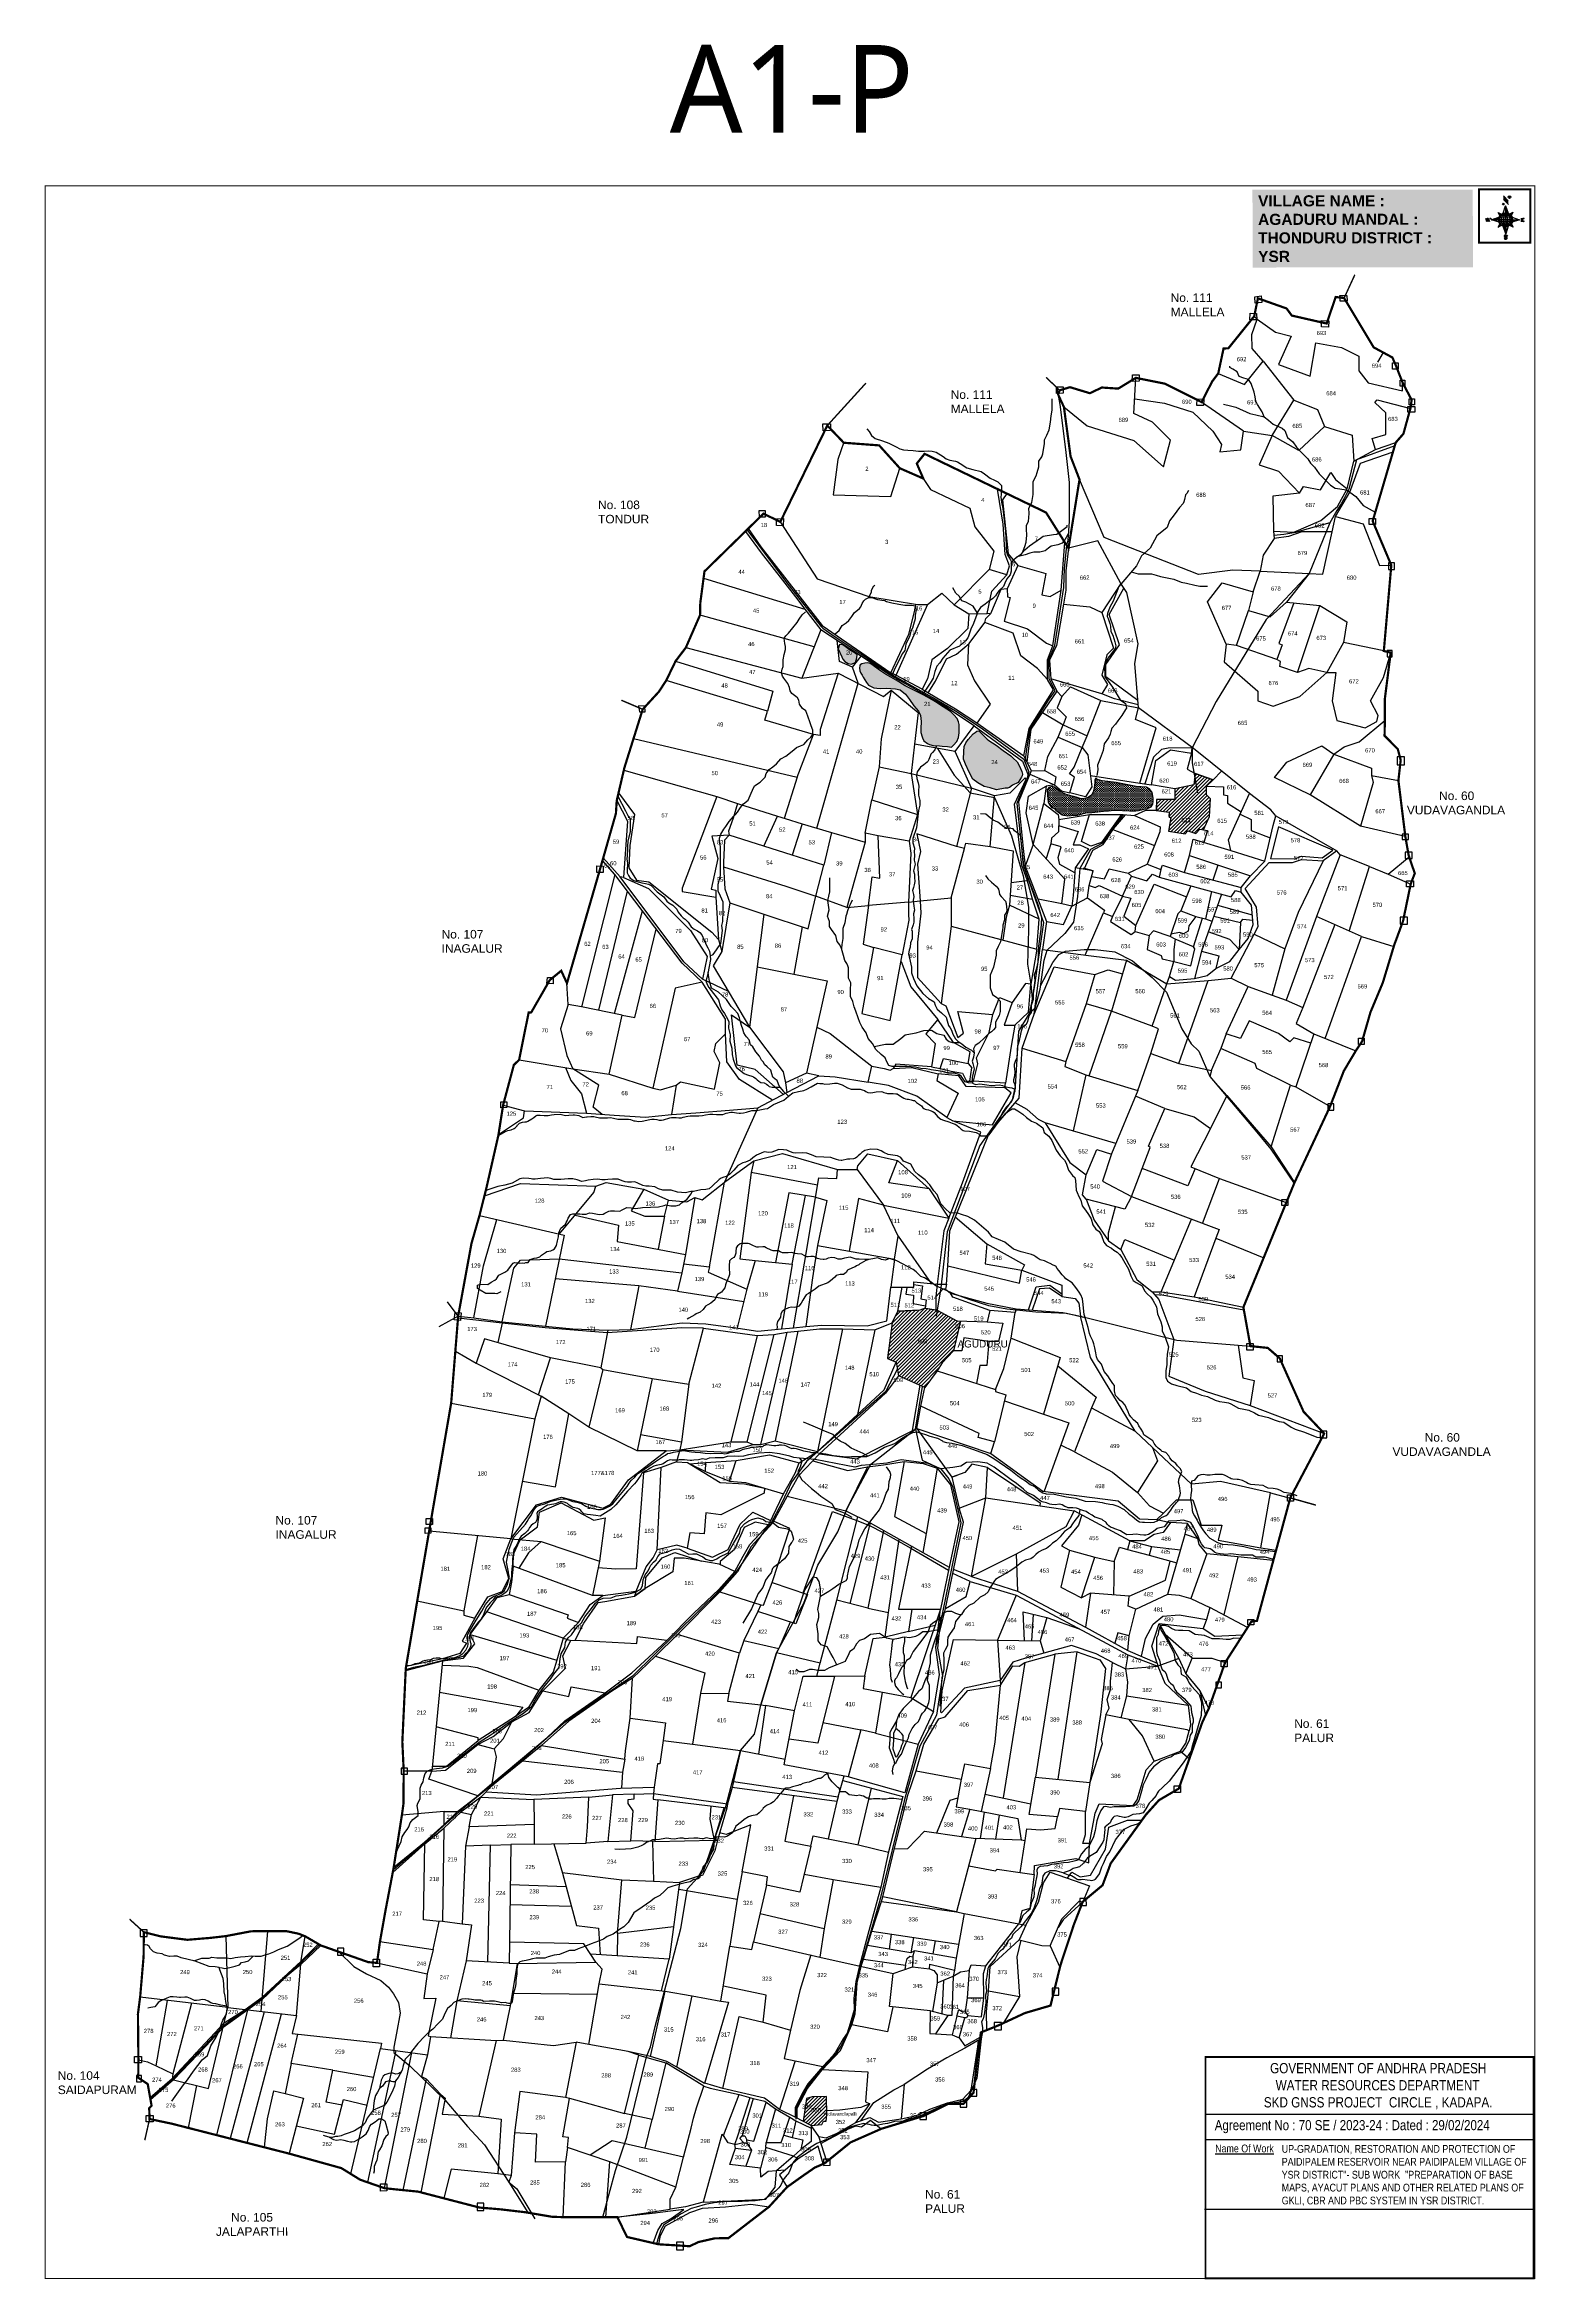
# Model space of a CAD drawing. Header units: inches. Extents: x 205997 to 211366, y 1604976 to 1613023.
import ezdxf
from ezdxf.enums import TextEntityAlignment as Align

# ---------------------------------------------------------------- set-up
doc = ezdxf.new("R2010")
doc.units = ezdxf.units.IN
doc.header["$MEASUREMENT"] = 0
for name, color, linetype in [('AQUADUCT', 1, 'Continuous'), ('bord', 1, 'Continuous'), ('CADAS', 1, 'Continuous'), ('FRAME 025', 7, 'Continuous'), ('PLOT', 7, 'Continuous'), ('PLOTS', 7, 'Continuous'), ('PLOTS NO', 7, 'Continuous'), ('ROAD', 1, 'Continuous'), ('STREAM', 4, 'Continuous'), ('TANKS', 4, 'Continuous'), ('TEXT', 1, 'Continuous'), ('TITLEBLOCK', 7, 'Continuous'), ('VILLAGE BOUNDARY STONES', 1, 'Continuous'), ('VILLAGE BOUNDRY', 5, 'Continuous')]:
    doc.layers.add(name, color=color, linetype=linetype)
doc.styles.add('ARIALN', font='ARIALN.TTF')
doc.styles.get("Standard").update_dxf_attribs({"font": 'arial.ttf'})
doc.styles.add('TMS', font='trebuc.ttf')
pattern_1 = [(45.0563, (209817.5645, 1606556.82), (-6.357578, 6.345095), [])]
pattern_2 = [(0.05631, (209817.5645, 1606556.82), (3.8457085, 3.8532744), [3.849493, -3.849493])]
pattern_3 = [(267.297113149, (-8720374.938, 50637915.138), (10.5367255337, -0.497431438), [])]
pattern_4 = [(357.297113149, (-8720374.938, 50637915.138), (0.497431438, 10.5367255337), [])]

# ---------------------------------------------------------------- blocks, each defined once
blk = doc.blocks.new('*X9')
at = {"color": 0, "linetype": 'Continuous'}
for p, q in [((6321.6, 240.5), (6322.3, 241.2)), ((6321.6, 240.3), (6322.3, 241)), ((6321.6, 240.1), (6322.3, 240.8)), ((6321.6, 239.9), (6322.4, 240.7)), ((6321.6, 239.8), (6322.4, 240.6)), ((6321.6, 239.6), (6322.5, 240.5)), ((6321.6, 239.4), (6322.5, 240.3)), ((6321.6, 239.2), (6322.6, 240.2)), ((6321.7, 239.1), (6322.6, 240.1)), ((6321.8, 240.8), (6322.4, 241.4)), ((6321.8, 239), (6322.7, 240)), ((6321.8, 239), (6322.8, 239.9)), ((6321.9, 238.9), (6322.9, 239.8)), ((6322, 238.8), (6323, 239.7)), ((6322.1, 241.3), (6322.4, 241.6)), ((6322.1, 238.7), (6323.1, 239.6)), ((6322.2, 238.6), (6323.1, 239.6)), ((6322.3, 238.5), (6323.2, 239.5)), ((6322.4, 238.5), (6323.3, 239.4)), ((6322.5, 238.4), (6323.4, 239.3)), ((6322.7, 238.4), (6323.6, 239.3)), ((6322.8, 238.3), (6323.7, 239.2)), ((6322.9, 238.3), (6323.8, 239.1)), ((6323.1, 238.2), (6323.9, 239.1)), ((6323.2, 238.2), (6324, 239)), ((6323.3, 238.2), (6324.2, 239)), ((6323.5, 238.1), (6324.3, 238.9)), ((6323.7, 238.1), (6324.4, 238.9)), ((6323.8, 238.1), (6324.6, 238.8)), ((6324.1, 238.2), (6324.7, 238.8)), ((6324.3, 238.3), (6324.9, 238.8)), ((6324.6, 238.3), (6325.1, 238.8)), ((6324.8, 238.4), (6325.2, 238.8)), ((6325.1, 238.5), (6325.4, 238.8)), ((6325.4, 238.6), (6325.6, 238.8))]:
    blk.add_line(p, q, dxfattribs=at)
blk = doc.blocks.new('*X8')
at = {"color": 0, "linetype": 'Continuous'}
for p, q in [((6324.4, 240.3), (6324.5, 240.4)), ((6324.6, 240.3), (6324.8, 240.5)), ((6324.7, 240.2), (6325, 240.5)), ((6324.8, 240.2), (6325.2, 240.6)), ((6325, 240.1), (6325.5, 240.6)), ((6325.1, 240.1), (6325.6, 240.6)), ((6325.2, 240), (6325.8, 240.6)), ((6325.3, 240), (6326, 240.6)), ((6325.4, 239.9), (6326.1, 240.6)), ((6325.5, 239.8), (6326.2, 240.5)), ((6325.6, 239.8), (6326.3, 240.5)), ((6325.7, 239.7), (6326.5, 240.4)), ((6325.9, 239.6), (6326.6, 240.3)), ((6326, 239.5), (6326.7, 240.3)), ((6326, 239.4), (6326.8, 240.2)), ((6326.1, 239.3), (6327, 240.2)), ((6326.2, 239.3), (6327.1, 240.1)), ((6326.3, 239.2), (6327.1, 240)), ((6326.4, 239.1), (6327.2, 239.9)), ((6326.5, 239), (6327.3, 239.8)), ((6326.5, 238.9), (6327.4, 239.7)), ((6326.6, 238.8), (6327.5, 239.6)), ((6326.7, 238.7), (6327.5, 239.5)), ((6326.8, 238.6), (6327.6, 239.4)), ((6326.8, 238.5), (6327.7, 239.3)), ((6326.8, 236.5), (6327.4, 237)), ((6326.9, 238.3), (6327.8, 239.2)), ((6326.9, 238.2), (6327.9, 239.1)), ((6326.9, 236.8), (6327.6, 237.4)), ((6327, 238.1), (6327.8, 239)), ((6327, 237.9), (6327.8, 238.8)), ((6327, 237.8), (6327.8, 238.6)), ((6327, 237.6), (6327.8, 238.4)), ((6327, 237.4), (6327.8, 238.2)), ((6327, 237.3), (6327.8, 238)), ((6327, 237.1), (6327.8, 237.9))]:
    blk.add_line(p, q, dxfattribs=at)
blk = doc.blocks.new('H')
at = {"layer": 'bord', "extrusion": (0.000427885, 0.004792, 0.999988)}
h = blk.add_hatch(dxfattribs=at)
h.set_pattern_fill('LINE', color=8, scale=84.387686, angle=-2.7029, style=0)
h.set_pattern_definition(pattern_4)
h.paths.add_polyline_path([(-492, 786, -0.090992), (-448, 775), (-486, 912)])
h = blk.add_hatch(dxfattribs=at)
h.set_pattern_fill('LINE', color=8, scale=84.387686, angle=-92.7029, style=0)
h.set_pattern_definition(pattern_3)
h.paths.add_polyline_path([(-625, 665, -0.090992), (-615, 710), (-751, 671)])
h = blk.add_hatch(dxfattribs=at)
h.set_pattern_fill('LINE', color=8, scale=84.387686, angle=-2.7029, style=0)
h.set_pattern_definition(pattern_4)
h.paths.add_polyline_path([(-504, 533, -0.090992), (-549, 543), (-510, 406)])
h = blk.add_hatch(dxfattribs=at)
h.set_pattern_fill('LINE', color=8, scale=84.387686, angle=-92.7029, style=0)
h.set_pattern_definition(pattern_3)
h.paths.add_polyline_path([(-246, 647), (-372, 653, -0.090992), (-382, 609)])
for p, q in [((-538, 774, -1216), (-487, 906, -1216)), ((-519, 1020, -1217), (-435, 927, -1216)), ((-516, 1087, -1217), (-432, 994, -1217)), ((-487, 906, -1216), (-493, 780, -1216)), ((-487, 906, -1216), (-448, 769, -1216)), ((-865, 701, -1215), (-847, 638, -1215)), ((-847, 700, -1215), (-829, 637, -1215)), ((-829, 699, -1215), (-811, 636, -1215)), ((-829, 699, -1215), (-811, 698, -1215)), ((-811, 698, -1215), (-794, 635, -1215)), ((-752, 665, -1215), (-615, 704, -1215)), ((-752, 665, -1215), (-625, 659, -1215)), ((-619, 614, -1215), (-752, 665, -1215)), ((-639, 526, -1214), (-606, 585, -1215)), ((-639, 526, -1214), (-593, 568, -1215)), ((-577, 553, -1215), (-639, 526, -1214)), ((-627, 794, -1216), (-567, 760, -1216)), ((-627, 794, -1216), (-584, 747, -1215)), ((-599, 731, -1215), (-627, 794, -1216)), ((-511, 400, -1214), (-549, 537, -1214)), ((-460, 533, -1215), (-511, 400, -1214)), ((-505, 527, -1214), (-511, 400, -1214)), ((-371, 513, -1214), (-431, 546, -1215)), ((-421, 753, -1216), (-359, 781, -1216)), ((-371, 513, -1214), (-414, 560, -1215)), ((-359, 781, -1216), (-405, 739, -1216)), ((-399, 576, -1215), (-371, 513, -1214)), ((-359, 781, -1216), (-392, 721, -1215)), ((-246, 641, -1215), (-383, 603, -1215)), ((-379, 693, -1215), (-246, 641, -1215)), ((-373, 647, -1215), (-246, 641, -1215)), ((-213, 669, -1215), (-217, 601, -1215)), ((-197, 600, -1215), (-194, 668, -1215))]:
    blk.add_line(p, q, dxfattribs=at)
at = {"layer": 'bord', "color": 8, "linetype": 'ByBlock', "extrusion": (0.000427885, 0.004792, 0.999988)}
for p, q in [((-373, 647, -1215), (-625, 659, -1215)), ((-378, 616, -1215), (-623, 628, -1215)), ((-375, 679, -1215), (-620, 691, -1215)), ((-392, 585, -1215), (-611, 595, -1215)), ((-386, 711, -1215), (-605, 722, -1215)), ((-420, 555, -1215), (-587, 562, -1215)), ((-411, 744, -1216), (-578, 752, -1216)), ((-493, 780, -1216), (-505, 527, -1214))]:
    blk.add_line(p, q, dxfattribs=at)
at = {"layer": 'bord', "extrusion": (0.000427885, 0.004792, 0.999988), "elevation": -1212}
for points, const_width in [([(-530, 950, 1), (-520, 939, 1)], 14.8), ([(-414, 1073, 1), (-398, 1058, 1)], 22.3), ([(-776, 697, 1), (-769, 690, 1)], 8.9), ([(-180, 618, 1), (-173, 611, 1)], 9.79), ([(-178, 667, 1), (-171, 660, 1)], 9.79), ([(-525, 322, 1), (-533, 329, 1)], 11.1), ([(-490, 362, 1), (-498, 369, 1)], 11.1)]:
    blk.add_lwpolyline(points, format="xyb", close=True, dxfattribs=dict(at, const_width=const_width))
for points, const_width in [([(-522, 960), (-516, 1093)], 1.61), ([(-434, 933), (-428, 1066)], 1.61), ([(-870, 707), (-846, 706)], 0.642), ([(-829, 643), (-855, 644)], 0.642), ([(-829, 643), (-821, 678)], 0.642), ([(-811, 642), (-784, 641)], 0.642), ([(-793, 641), (-782, 694)], 0.642), ([(-177, 605), (-226, 607)], 0.706), ([(-223, 676), (-174, 673)], 0.706), ([(-195, 645), (-185, 644)], 0.706)]:
    blk.add_lwpolyline(points, dxfattribs=dict(at, const_width=const_width))
for points in [[(-537, 317), (-531, 310), (-520, 307), (-505, 307), (-494, 310), (-486, 318), (-487, 326), (-491, 333), (-494, 336), (-503, 341), (-522, 347), (-530, 352), (-534, 355), (-537, 363), (-537, 373), (-530, 381), (-520, 384), (-504, 384), (-493, 380), (-487, 373)], [(-522, 348), (-526, 354), (-528, 361), (-528, 371), (-526, 375), (-521, 381), (-515, 384)], [(-505, 307), (-499, 312), (-497, 319), (-497, 327), (-501, 335), (-509, 343)]]:
    blk.add_lwpolyline(points, dxfattribs=at)
at = {"layer": 'bord', "extrusion": (0.000427885, 0.004792, 0.999988)}
for centre, radius in [((-525, 944, -1212), 14.8), ((-406, 1065, -1212), 22.3), ((-773, 694, -1212), 8.9), ((-498, 659, -1212), 127), ((-177, 615, -1212), 9.79), ((-174, 663, -1212), 9.79), ((-529, 325, -1212), 11.1), ((-494, 365, -1212), 11.1)]:
    blk.add_circle(centre, radius, dxfattribs=at)
at = {"layer": 'bord', "color": 8, "linetype": 'ByBlock', "extrusion": (0.000427885, 0.004792, 0.999988)}
for centre, radius, start, end in [((-482, 658, -1212), 128, 94.9254, 259.6691), ((-437, 656, -1212), 141, 113.2864, 241.308), ((-316, 651, -1212), 222, 142.5892, 212.0053), ((-560, 662, -1212), 141, 293.2864, 61.308), ((-681, 668, -1212), 222, 322.5892, 32.0053), ((-515, 660, -1212), 128, 274.9254, 79.6691)]:
    blk.add_arc(centre, radius, start, end, dxfattribs=at)
at = {"layer": 'bord', "extrusion": (0.000427885, 0.004792, 0.999988)}
for points in [[(-516, 1093, -1212), (-431, 1000, -1212), (-519, 1026, -1212), (-434, 933, -1212)], [(-864, 707, -1212), (-846, 706, -1212), (-846, 644, -1212), (-829, 643, -1212)], [(-829, 705, -1212), (-811, 704, -1212), (-811, 642, -1212), (-793, 641, -1212)], [(-193, 674, -1212), (-197, 606, -1212), (-213, 675, -1212), (-216, 607, -1212)]]:
    blk.add_solid(points, dxfattribs=at)
at = {"layer": 'bord', "extrusion": (0.000427885, 0.004792, 0.999988), "xscale": 7.977342409717546, "yscale": 7.977342409717546, "zscale": 7.977342409717546, "rotation": 138.0840426661453}
for name, p in [('*X8', (38301, -31929, -1212)), ('*X9', (38314, -31951, -1212))]:
    blk.add_blockref(name, p, dxfattribs=at)

msp = doc.modelspace()

# ---------------------------------------------------------------- hatches: boundary and pattern name
at = {"layer": 'ROAD'}
h = msp.add_hatch(dxfattribs=at)
h.set_pattern_fill('ANSI31', color=256, scale=71.857208, angle=0.05631)
h.set_pattern_definition(pattern_1)
h.paths.add_polyline_path([(210205.4, 1610375.7), (210140.4, 1610398.8), (210135.6, 1610357.5), (210067.2, 1610343), (210067.3, 1610305.2), (210001.4, 1610305.1), (210001, 1610264.9), (210046.7, 1610259), (210046.8, 1610240.7), (210053.6, 1610239.6), (210045.4, 1610191.2), (210104.9, 1610181.1), (210114.1, 1610192.4), (210143.1, 1610182.9), (210157.2, 1610197.6), (210171.2, 1610195.4), (210192.5, 1610243.9), (210195.7, 1610307.5), (210181.7, 1610321.2), (210181.7, 1610353.1)])
h = msp.add_hatch(dxfattribs=at)
h.set_pattern_fill('ANSI31', color=30, scale=71.857208, angle=0.05631)
h.set_pattern_definition(pattern_1)
h.paths.add_polyline_path([(209167.4, 1608186.8), (209211.5, 1608247), (209229.3, 1608275.7), (209270.4, 1608319.2), (209295.2, 1608426.6), (209282.2, 1608427), (209211.4, 1608466.3), (209167.9, 1608473.1), (209149.1, 1608465.5), (209069.3, 1608461.7), (209049.8, 1608419.8), (209032.1, 1608292.1), (209063.8, 1608279.2), (209072.6, 1608229.2)])
h = msp.add_hatch(dxfattribs=at)
h.set_pattern_fill('ANSI31', color=256, scale=71.857208, angle=0.05631)
h.set_pattern_definition(pattern_1)
edge = h.paths.add_edge_path()
edge.add_line((208757.4, 1605529.9), (208795.6, 1605532.7))
edge.add_line((208795.6, 1605532.7), (208801.8, 1605545.6))
edge.add_line((208801.8, 1605545.6), (208811.7, 1605545.5))
edge.add_line((208811.7, 1605545.5), (208813.9, 1605568))
edge.add_line((208813.9, 1605568), (208813, 1605633.9))
edge.add_line((208813, 1605633.9), (208761.7, 1605633.2))
edge.add_line((208761.7, 1605633.2), (208741.4, 1605627.1))
edge.add_line((208741.4, 1605627.1), (208728.6, 1605545.1))
edge.add_line((208757.4, 1605529.9), (208699.9, 1605560.2))
at = {"layer": 'TANKS'}
h = msp.add_hatch(dxfattribs=at)
h.set_pattern_fill('DASH', color=256, scale=30.795946, angle=0.05631)
h.set_pattern_definition(pattern_2)
h.paths.add_polyline_path([(209361.9, 1610552.7), (209383.8, 1610531.1), (209391.8, 1610521.9), (209397.9, 1610517), (209423.5, 1610500.7), (209448.8, 1610480.9), (209476.7, 1610462.7), (209484.4, 1610455), (209499.4, 1610440.2), (209507.9, 1610425.4), (209517, 1610405.5), (209518.9, 1610395.6), (209517.7, 1610389.6), (209515.6, 1610385.8), (209503.5, 1610365.9), (209496.6, 1610362.9), (209490, 1610359.8), (209482.6, 1610356), (209471.6, 1610348.3), (209465, 1610345.8), (209457, 1610345.2), (209425.1, 1610339.7), (209402, 1610346.3), (209380.6, 1610351.5), (209358.3, 1610364.9), (209340.6, 1610378.1), (209327.1, 1610403.4), (209313.3, 1610432.2), (209306.4, 1610450), (209307.2, 1610478), (209308.6, 1610496.2), (209315.1, 1610508.8), (209323.4, 1610520.9), (209341.8, 1610541.4), (209349, 1610546.6), (209353.9, 1610550.5)])
h.paths.add_polyline_path([(209263.1, 1610493.6), (209270.7, 1610500.7), (209281.9, 1610513.3), (209288.6, 1610528.2), (209291.4, 1610544.5), (209291.2, 1610574.4), (209288.4, 1610584.1), (209283.1, 1610596), (209271.6, 1610609.9), (209259.6, 1610622.2), (209233, 1610639.1), (209205.6, 1610656.1), (209179.2, 1610672.3), (209156.6, 1610684.4), (209096.6, 1610714.4), (209064.3, 1610735), (209026, 1610756.7), (209003.8, 1610770.6), (208980.7, 1610786.9), (208969.9, 1610794.1), (208961.1, 1610796.7), (208951.2, 1610796.2), (208940.1, 1610793.9), (208934.3, 1610789.7), (208932.7, 1610786), (208931.7, 1610779.1), (208932.8, 1610767.7), (208936.3, 1610760.3), (208941.1, 1610752.5), (208945.1, 1610746), (208957.4, 1610726.4), (208964.7, 1610716.3), (208978.5, 1610709.8), (208983.9, 1610707), (208994.3, 1610705.9), (209007.6, 1610705.1), (209028.4, 1610706.2), (209060.9, 1610704), (209077.8, 1610700.1), (209097.8, 1610684), (209111.4, 1610665.5), (209127.2, 1610642.7), (209144.8, 1610622.5), (209151.3, 1610607), (209153.8, 1610585.9), (209153, 1610560.3), (209152.5, 1610545.9), (209157.3, 1610530.4), (209159.3, 1610527.3), (209164.1, 1610515.9), (209176.5, 1610506.9), (209183.5, 1610503.2), (209197.4, 1610499), (209219.9, 1610497.6), (209229.8, 1610497.1), (209249, 1610496)])
h.paths.add_polyline_path([(208859.2, 1610863.5), (208854.8, 1610848), (208860.6, 1610834.4), (208867.6, 1610818.1), (208871.7, 1610810.1), (208879, 1610802.3), (208891.1, 1610794.4), (208901.4, 1610792), (208917.2, 1610798.8), (208922.1, 1610815.2), (208923.5, 1610825.5), (208916.8, 1610832.3), (208895.5, 1610844.2), (208880.6, 1610855.6), (208872.2, 1610862)])
h = msp.add_hatch(dxfattribs=at)
h.set_pattern_fill('DASH', color=256, scale=30.795946, angle=0.05631)
h.set_pattern_definition(pattern_2)
h.paths.add_polyline_path([(209633.5, 1610349.5), (209627.2, 1610351.1), (209617.7, 1610349.7), (209613.6, 1610347.7), (209611, 1610344.7), (209608.3, 1610339.7), (209608.5, 1610321.7), (209608.5, 1610319.2), (209611.1, 1610294.7), (209615.2, 1610288.5), (209623.4, 1610276.5), (209633.7, 1610272.1), (209638.6, 1610266.9), (209661.5, 1610249.1), (209680.6, 1610246.5), (209694.8, 1610246.7), (209717.3, 1610248.9), (209745.8, 1610256.5), (209768.6, 1610257.8), (209790.8, 1610260.4), (209811, 1610262.3), (209851.1, 1610266), (209879.6, 1610265), (209904.1, 1610264.5), (209926.7, 1610264.5), (209936.8, 1610265.1), (209956.3, 1610270.1), (209969.4, 1610272.5), (209982.1, 1610278.5), (209987.9, 1610288.5), (209989.2, 1610299.3), (209989.9, 1610309.8), (209986.5, 1610330), (209976.2, 1610343.2), (209966.2, 1610348.9), (209928.3, 1610352.1), (209874, 1610362.8), (209856.3, 1610366.7), (209805.4, 1610371.9), (209789.1, 1610377.2), (209783.3, 1610383.2), (209780.1, 1610376.1), (209779.9, 1610364.8), (209777, 1610347.2), (209773.3, 1610333), (209769.1, 1610322.9), (209764.1, 1610317.9), (209752.9, 1610310.5), (209737.4, 1610307.3), (209729.7, 1610307.3), (209711.8, 1610312.8), (209697.9, 1610317.3), (209676.2, 1610322.5), (209671.8, 1610324.9), (209653, 1610335), (209652, 1610335.1), (209648.4, 1610338.8), (209642.6, 1610341.6)])

# ---------------------------------------------------------------- linework, layer by layer
at = {"layer": 'FRAME 025', "lineweight": -3, "elevation": 9.1}
for points in [[(210178.2, 1605571), (211360.4, 1605571)], [(210177.7, 1605479.8), (211359.9, 1605479.8)], [(210175.1, 1605227.8), (211357.3, 1605227.8)]]:
    msp.add_lwpolyline(points, dxfattribs=at)
at = {"layer": 'PLOT'}
for points in [[(210224, 1611839.2), (210318.7, 1611799.3), (210385.7, 1611883.2), (210346.1, 1611929.3), (210345, 1611979.5), (210364.5, 1612034.3), (210352.6, 1612043.9)], [(210364.5, 1612034.3), (210430.7, 1611988.2), (210486.9, 1611973.9), (210441.4, 1611871.4), (210554.6, 1611829.3), (210575.8, 1611949.1), (210668.3, 1611932.7), (210730.9, 1611901.9), (210731, 1611849.1), (210764.2, 1611805.9), (210888, 1611776.7), (210888, 1611806.1)], [(210385.7, 1611883.2), (210496.1, 1611743.3), (210581.1, 1611709.3), (210607, 1611647.8), (210514.3, 1611561.5), (210418.6, 1611615.9)], [(209668.1, 1611718.4), (209752.2, 1611650.3), (209919.7, 1611598.2), (210026.9, 1611503.4), (210052, 1611598.6), (209987.2, 1611663.4), (209920.4, 1611695.2), (209927.2, 1611823.4)], [(209923.2, 1611748.3), (210030.4, 1611732.4), (210132.5, 1611699.4), (210204.1, 1611630.8), (210236.1, 1611583.8), (210229.4, 1611557), (210305, 1611564.2), (210314.6, 1611630.9), (210164, 1611735.9)], [(210418.6, 1611615.9), (210496.1, 1611743.3)], [(210790.7, 1611565.7), (210779, 1611605), (210827.6, 1611619.5), (210827.5, 1611697.9), (210787.5, 1611734.6), (210796.1, 1611743.9), (210916.2, 1611713.1)], [(210607, 1611647.8), (210706.5, 1611616.7), (210712.3, 1611523)], [(208875.5, 1611591.7), (208853.8, 1611529.4), (208837.5, 1611401.5), (209044.6, 1611395.7), (209077.2, 1611497.7)], [(210314.6, 1611630.9), (210418.6, 1611615.9), (210371.3, 1611510.4), (210441.5, 1611487), (210516.5, 1611408.6), (210420.1, 1611396.7), (210422.9, 1611271.6), (210425.4, 1611244.8)], [(210422.9, 1611271.6), (210496.3, 1611267.6), (210594.1, 1611309.7), (210654.2, 1611359.5), (210688.1, 1611423.9), (210712.3, 1611523), (210790.7, 1611565.7), (210863.3, 1611590.3)], [(210646.7, 1611324.4), (210698.2, 1611411.5), (210736.4, 1611516.3), (210853.6, 1611557.2)], [(210516.5, 1611408.6), (210530.6, 1611432.4), (210592.4, 1611420.3), (210629.6, 1611482.1), (210645.8, 1611456.7), (210688.1, 1611423.9)], [(209161.6, 1611460.8), (209187.4, 1611421.1), (209329.7, 1611354.2), (209347.3, 1611287.1), (209416.1, 1611199.2), (209398.3, 1611133.2), (209272.4, 1611005.6)], [(209462.2, 1611406.7), (209446.6, 1611383.7), (209467.5, 1611189), (209501.7, 1611147.7), (209463.6, 1611063.5), (209441.1, 1611060.8), (209404.1, 1610973), (209391.5, 1610975)], [(209462.6, 1611114.5), (209472.1, 1611146.6), (209456.4, 1611187), (209449, 1611296.6), (209428.8, 1611422.9)], [(210374.9, 1611126.8), (210276.3, 1611131.2), (210152.8, 1611115.7), (209813, 1611248.8), (209724.3, 1611457.3)], [(210634.4, 1611268.5), (210646.7, 1611324.4), (210746.4, 1611298.2), (210804.9, 1611147.1), (210847.4, 1611148.6)], [(208520.9, 1611270.6), (208578.2, 1611193.7), (208701.1, 1611034.5), (208735, 1610990.4), (208792.8, 1610915.5), (208723.8, 1610741.8), (208855.2, 1610760.4), (208789.6, 1610557.3), (208789.6, 1610534.8), (208766.5, 1610538.5), (208590.9, 1610591.1), (208600.4, 1610623.1), (208235.5, 1610733.2)], [(208530.7, 1611280.3), (208552.1, 1611249.9), (208576.7, 1611215), (208709, 1611045.5), (208797.6, 1610931.7), (209044.8, 1610761.3), (209110, 1610900.3), (209130.2, 1610980.5), (209134.8, 1611007.6)], [(208646.6, 1611304.7), (208779, 1611099.2), (208966, 1611036.4), (209140.3, 1611006.7), (209176.2, 1611006.8), (209058.9, 1610743.4), (209039.5, 1610754.4), (208792.8, 1610915.5)], [(210039.1, 1609641), (210048.1, 1609667.1), (210069.6, 1609653.8), (210138.3, 1609660.6), (210184.4, 1609670.9), (210215, 1609696.5), (210266, 1609720.9), (210299.3, 1609764.6), (210331.6, 1609804.7), (210349.8, 1609854.9), (210343.5, 1609924.5), (210306.5, 1609971.7), (210306.5, 1609987.4), (210340.8, 1610029.7), (210392.3, 1610082.8), (210421.4, 1610211.3), (210431.2, 1610246.2), (210413.2, 1610268.1), (210336.4, 1610326.2), (210135.3, 1610488), (209936.7, 1610635), (209923.6, 1610795), (209935, 1610865.6), (209894.3, 1611049.8), (209873.1, 1611083.3), (209789.8, 1611236.1), (209684.6, 1611209.8)], [(210551.7, 1611119), (210601.1, 1611116.8), (210634.4, 1611268.5), (210525.3, 1611268.4), (210477.2, 1611251.7), (210425.4, 1611244.8), (210385.6, 1611185.2), (210374.9, 1611126.8)], [(209523.7, 1610462), (209543.4, 1610560.9), (209630.6, 1610699.6), (209609.6, 1610736.6), (209609.5, 1610807.6), (209628.5, 1610858.8), (209658.6, 1611058.7), (209671.7, 1611230.4)], [(209684.6, 1611209.8), (209674.5, 1611128.1), (209674.6, 1611058.8), (209666.2, 1611008.6), (209641.3, 1610859.4), (209616.5, 1610807.1), (209620.8, 1610739.8), (209642.3, 1610694.7), (209549.3, 1610558.1), (209535, 1610439.6)], [(208370.2, 1611102.5), (208735, 1610990.4)], [(209325.9, 1610973.9), (209391.5, 1610975), (209409, 1611054.8), (209462.6, 1611114.5), (209398.3, 1611133.2)], [(209501.7, 1611147.7), (209602.5, 1611118.9), (209588.1, 1611041.7), (209618.5, 1611036.1), (209658.6, 1611058.7)], [(209873.1, 1611083.3), (209805.3, 1610978), (209847.2, 1610849.3), (209822.7, 1610825.7), (209804.3, 1610752.8), (209824.6, 1610719.5), (209804.2, 1610684.9)], [(210252.9, 1610864), (210184.9, 1611016.3), (210238.2, 1611084.8), (210350.3, 1611052.9), (210333.3, 1610985.9)], [(210350.3, 1611052.9), (210374.9, 1611126.8), (210551.7, 1611119), (210469.9, 1611016)], [(209176.2, 1611006.8), (209228.4, 1611048.3), (209272.4, 1611005.6), (209325.9, 1610973.9), (209322.4, 1610920.3), (209249.3, 1610848.9), (209192.3, 1610808.3), (209177, 1610738.9), (209158.1, 1610701.9), (209063.1, 1610752.6), (209044.8, 1610761.3)], [(209463.6, 1611063.5), (209464.9, 1611034.6), (209474.7, 1611032.2), (209452.8, 1610946.9), (209536.6, 1610919.2), (209605.3, 1610867.5), (209628.5, 1610858.8)], [(209666.2, 1611008.6), (209761.2, 1610998.3), (209805.3, 1610978)], [(209934.5, 1610662), (209819.7, 1610746.7), (209819.6, 1610791.5), (209868.6, 1610861.6), (209830.6, 1610971.3), (209883.7, 1611066.5)], [(210289.3, 1610859.5), (210333.3, 1610985.9), (210410.5, 1610962.6), (210469.9, 1611016), (210589.8, 1611003.5)], [(210495.8, 1611013.3), (210442.2, 1610867), (210454.5, 1610861.6), (210435.2, 1610809.5)], [(210615.1, 1610762.3), (210550.9, 1610777.2), (210509.7, 1610762.1), (210553.8, 1610895.1), (210589.8, 1611003.5), (210687.2, 1610945.2), (210674.8, 1610870.4)], [(208768.7, 1610854.8), (208357.4, 1610968.9)], [(209179.7, 1610689.2), (209205.3, 1610731.2), (209244.7, 1610811.9), (209281.6, 1610827.7), (209326.5, 1610866.9), (209383.6, 1610942.3), (209386.4, 1610956.5), (209404.1, 1610973)], [(209609.6, 1610736.6), (209573, 1610776.8), (209513.5, 1610821.8), (209485.5, 1610904.1), (209383.6, 1610942.3)], [(208306.3, 1610851.9), (208723.8, 1610741.8)], [(208907.2, 1610780.9), (208860.3, 1610802.3), (208851.2, 1610877.4)], [(209324.2, 1610864.9), (209320.7, 1610789.4), (209345.7, 1610732.8), (209402, 1610647.8), (209354.8, 1610580.2)], [(210509.7, 1610762.1), (210445.5, 1610784.4), (210448.6, 1610801.6), (210435.2, 1610809.5), (210289.3, 1610859.5), (210252.9, 1610864), (210245.1, 1610800.5), (210366.2, 1610694.6), (210366.2, 1610660.2), (210421.5, 1610641), (210518.5, 1610675.8), (210615.1, 1610762.3)], [(210820.5, 1610839.7), (210674.8, 1610870.4), (210615.1, 1610762.3), (210647.7, 1610762.8), (210634.6, 1610660.3), (210651, 1610589.4), (210752.7, 1610563.2), (210795.4, 1610585.3), (210799.9, 1610606.9), (210772.7, 1610660), (210818.9, 1610743.7), (210845.3, 1610833.9)], [(208269.3, 1610803.2), (208620, 1610695.1), (208600.4, 1610623.1)], [(208855.2, 1610760.4), (209018, 1610676.3), (209045.9, 1610699.2), (209143, 1610618), (209130.2, 1610504.5), (209118.3, 1610398.6), (209141.2, 1610250.7)], [(208926.9, 1610723.4), (208907.2, 1610780.9), (208937.4, 1610821.1)], [(209276, 1610477.2), (209344.7, 1610570.5), (209223, 1610650.3), (209039.5, 1610754.4)], [(208778.3, 1610201.3), (208926.9, 1610723.4)], [(209045.9, 1610699.2), (209009.6, 1610523.8), (209002.1, 1610422.3), (208976.3, 1610303.3)], [(209158.1, 1610701.9), (209277.7, 1610631.4), (209354.4, 1610580.4), (209523.7, 1610462), (209550.5, 1610408.5), (209504.8, 1610296.9), (209521.6, 1610129), (209528, 1610065.3), (209606, 1609865.3), (209590.6, 1609764.1)], [(209935.9, 1610645.6), (209850.5, 1610666.9), (209804.2, 1610684.9), (209620.8, 1610739.8)], [(209642.3, 1610694.7), (209660.9, 1610675.4), (209692.4, 1610710.1), (209801.6, 1610661)], [(209660.9, 1610675.4), (209643.7, 1610634.6), (209676.8, 1610602.1), (209665.2, 1610574.1)], [(209550.5, 1610408.5), (209599.1, 1610409.1), (209610.8, 1610459.7), (209647.5, 1610529.3), (209734, 1610492.2), (209752.2, 1610534.7), (209801.6, 1610661), (209936.7, 1610635)], [(209590.5, 1610618.7), (209665.2, 1610574.1), (209752.2, 1610534.7)], [(209763.4, 1610391), (209941.4, 1610364), (210000.2, 1610563.4), (209926.4, 1610593.5), (209936.7, 1610635)], [(208118, 1610524.7), (208707.4, 1610384.8), (208660.8, 1610237)], [(208707.4, 1610384.8), (208766.5, 1610538.5)], [(209344.7, 1610570.5), (209518.6, 1610442.4), (209541.6, 1610386.7)], [(209647.5, 1610529.3), (209665.2, 1610574.1)], [(210640.5, 1610468.2), (210677.8, 1610495.1), (210731.9, 1610513.1), (210824.1, 1610589.2)], [(209118.3, 1610398.6), (209335.3, 1610346.2), (209276, 1610477.2), (209130.2, 1610504.5)], [(209599.1, 1610409.1), (209639.3, 1610386.2), (209634.1, 1610357.1), (209659.2, 1610335.8), (209689, 1610328.8), (209706.5, 1610385.4), (209688.6, 1610397.2), (209705.1, 1610421.6), (209734, 1610492.2)], [(209734, 1610492.2), (209754.7, 1610465.6), (209768.2, 1610350.4), (209745.4, 1610314.5), (209689, 1610328.8)], [(209941.4, 1610364), (209983.7, 1610357.6), (209999.4, 1610444.9), (210052, 1610484.3), (210127.2, 1610471.7), (210130.5, 1610491.5)], [(210127.2, 1610471.7), (210111.8, 1610414.2), (210140.4, 1610398.8), (210205.4, 1610375.7), (210235.8, 1610407.1)], [(210897.9, 1610172.1), (210736.6, 1610209.1), (210555.7, 1610321.2), (210427, 1610384.7), (210470.9, 1610438.9), (210597.7, 1610498.7), (210640.5, 1610468.2), (210775.7, 1610418.2), (210775.7, 1610391.6), (210873, 1610373)], [(210640.5, 1610468.2), (210555.7, 1610321.2)], [(208083, 1610410.7), (208418.2, 1610315.1), (208292.7, 1609986), (208292.7, 1609973), (208414.1, 1609953.4), (208424.2, 1609801.2), (208436.3, 1609757), (208405.1, 1609706.3), (208535.5, 1609485.5)], [(209002.1, 1610422.3), (209118.3, 1610398.6)], [(209579.4, 1609873.9), (209554.6, 1609945.7), (209535.8, 1610015.3), (209516.3, 1610068.5), (209505.3, 1610161.4), (209490.2, 1610288.6), (209532.1, 1610377.8), (209529, 1610382.4), (209473.7, 1610327.9), (209418, 1610318.3), (209335.3, 1610346.2)], [(209557.5, 1610143.4), (209532.6, 1610256.9), (209540.7, 1610317), (209604.3, 1610352.9), (209596.2, 1610290.3), (209647.3, 1610251.3), (209649.4, 1610233.2), (209760.8, 1610250.5), (209882.1, 1610250.6), (209922.3, 1610246.9), (210015.1, 1610205.9), (210013.3, 1610188), (209968.1, 1610072.1), (210017.6, 1610052.8), (210023.7, 1610068.3), (210102.4, 1610042), (210120.6, 1610102.8), (210133.6, 1610161.8), (210269.1, 1610120.8), (210261.4, 1610159.5), (210336.4, 1610326.2)], [(209545.4, 1610396), (209634.1, 1610357.1), (209604.3, 1610352.9)], [(210140.4, 1610398.8), (210135.6, 1610357.5), (210067.2, 1610343), (209983.7, 1610357.6)], [(210171.2, 1610195.4), (210192.5, 1610243.9), (210195.7, 1610307.5), (210181.7, 1610321.2), (210181.7, 1610353.1), (210205.4, 1610375.7)], [(210181.7, 1610353.1), (210242.5, 1610350.4), (210242.5, 1610321.8), (210256.9, 1610319.2), (210256.9, 1610291.8), (210307, 1610261)], [(210775.7, 1610391.6), (210781.9, 1610366), (210736.6, 1610209.1)], [(208057.3, 1610300.7), (208096, 1610226.9), (208082.2, 1610023.9), (208070.2, 1610026.7)], [(208063.9, 1610329), (208120.8, 1610250.4), (208104.2, 1610139), (208101.4, 1610058.5), (208128.9, 1610014.4), (208173, 1610008.4), (208400.5, 1609827.4), (208424.2, 1609801.2)], [(208418.2, 1610315.1), (208492.2, 1610290.2), (208476.4, 1610237.8), (208459.9, 1610190.4), (208461.8, 1610176.3), (208399.4, 1610172.7), (208421.9, 1610092.8), (208397.7, 1609981.6), (208414.4, 1609978), (208414.1, 1609953.4)], [(208492.2, 1610290.2), (208635.9, 1610244.9), (208663.5, 1610236.1), (208725.1, 1610216.7), (208689.2, 1610104.9)], [(208951.7, 1610183.8), (208976.3, 1610303.3), (209141.2, 1610250.7), (209110.6, 1610154.8), (208998.9, 1610174.5)], [(209335.3, 1610346.2), (209281.8, 1610135.9)], [(209402.3, 1610135.5), (209418, 1610318.3)], [(209557.5, 1610143.4), (209596.2, 1610290.3)], [(210067.2, 1610343), (210067.3, 1610305.2), (210001.4, 1610305.1), (210001.4, 1610264.9), (209962, 1610265.3), (209922.3, 1610246.9)], [(208586.8, 1610137.3), (208635.9, 1610244.9)], [(208725.1, 1610216.7), (208831.5, 1610186), (208803.1, 1610068.3)], [(209649.4, 1610233.2), (209648.3, 1610188.2), (209623.7, 1610166.2), (209621.6, 1610145.4)], [(209648.9, 1610210.7), (209719.6, 1610189.5), (209702, 1610141.8), (209724.9, 1610141.7), (209756.4, 1610126.7), (209709.1, 1610059.2)], [(209875.8, 1610250.6), (209803.4, 1610150.6), (209765.1, 1610136.6), (209731.7, 1610154.1), (209760.8, 1610250.5)], [(209741.3, 1610053.4), (209771.7, 1610123), (209809.7, 1610142.3), (209846.4, 1610199.7), (209890.3, 1610249.8)], [(209844.6, 1610197), (209994, 1610138.7)], [(210001.4, 1610264.9), (210046.7, 1610259), (210045.9, 1610243.1), (210053.4, 1610238.4), (210045.4, 1610191.2), (210104.9, 1610181.1), (210114.1, 1610192.4), (210143.1, 1610182.9), (210157.2, 1610197.6), (210185.2, 1610193.2), (210172.2, 1610150.1)], [(210303.1, 1610252.1), (210342.2, 1610233.2), (210342.2, 1610193.5), (210411.3, 1610166.7)], [(210441.5, 1610206.4), (210412.2, 1610092.3), (210500.2, 1610091.8), (210523.7, 1610100.8), (210597.9, 1610094.7), (210636.3, 1610122), (210441.5, 1610206.4)], [(210431.2, 1610246.2), (210651.4, 1610119.6)], [(208461.8, 1610176.3), (208445.7, 1610158.1), (208442, 1610077.7), (208442, 1610061.8), (208665.9, 1609993.3), (208775.1, 1609956.2), (208803.1, 1610068.3), (208688.9, 1610105), (208586.8, 1610137.3), (208461.8, 1610176.3)], [(208831.5, 1610186), (208951.8, 1610151.2), (208886, 1609916.1), (208775.1, 1609956.2)], [(208886, 1609916.1), (208963.9, 1609923.3), (208977.8, 1610025.8), (209004.7, 1610022.1), (208998.9, 1610174.5), (208951.7, 1610183.8), (208951.8, 1610151.2)], [(209110.6, 1610154.8), (209116.5, 1610111.5), (209108.7, 1609935.2), (208963.9, 1609923.3)], [(209261.7, 1609950.7), (209309.7, 1610128.4), (209281.8, 1610135.9), (209138.8, 1610181.5), (209151.1, 1610117.1), (209140.7, 1610072.1), (209150.8, 1609939.4)], [(209309.7, 1610128.4), (209315.3, 1610147.9), (209402.3, 1610135.5), (209485.1, 1610119.8), (209472.4, 1609924.1)], [(209661.2, 1609929.5), (209671.8, 1610018.3), (209557.5, 1610143.4), (209528, 1610065.3)], [(209707.7, 1610040.3), (209653.6, 1610071.4), (209647.7, 1610096.3), (209658.6, 1610135), (209621.6, 1610145.4), (209604.3, 1610092.2)], [(210269.1, 1610120.8), (210392.3, 1610082.8)], [(210663.8, 1610106), (210651.4, 1610119.6), (210601.6, 1610083.8), (210512.4, 1609897.7), (210464.2, 1609767.6), (210417.9, 1609600.6)], [(208050.8, 1610034.6), (207930, 1609558.6), (207882.1, 1609567.1), (207878.1, 1609643.3)], [(208365.5, 1609646.9), (208292.9, 1609715.6), (208050.8, 1610034.6), (208006.1, 1610085.3)], [(208459.7, 1609613.9), (208366.6, 1609657.7), (208299.3, 1609720.8), (208070.2, 1610026.7), (208008.8, 1610094.7)], [(208442, 1610061.8), (208446.3, 1609983.2), (208464.3, 1609932.6), (208436.3, 1609757)], [(209759, 1609995.3), (209773.5, 1610047.7), (209738.5, 1610057.4), (209773.5, 1610047.7), (209709.1, 1610059.2), (209701.3, 1609959.4), (209696.2, 1609920.9)], [(209768.1, 1610028), (209814.8, 1610018.7), (209831.5, 1610054.7), (209900, 1610039.9), (209911.4, 1610028.9)], [(209879.3, 1609957.2), (209911.4, 1610028.9), (209966.8, 1610011.8), (209986.8, 1610036.3), (210010.9, 1610025.1)], [(209900, 1610039.9), (209968.1, 1610072.1)], [(210017.6, 1610052.8), (210010.9, 1610025.1), (210270.9, 1609954.2), (210286.5, 1609976.9), (210306.5, 1609971.7)], [(210102.4, 1610042), (210306.5, 1609987.4)], [(210120.6, 1610102.8), (210340.8, 1610029.7)], [(210222.8, 1610068.9), (210204.4, 1610014.7)], [(210353.2, 1609820.1), (210367.3, 1609847.4), (210361.5, 1609917.3), (210321.2, 1609984.5), (210407.2, 1610077.7), (210491.1, 1610077.8), (210524.3, 1610089), (210601.6, 1610083.8)], [(210768.7, 1610063.7), (210663.8, 1610106), (210577.9, 1609883.7)], [(210695.1, 1609831.3), (210768.7, 1610063.7), (210836.4, 1610036.4), (210911.4, 1610099)], [(210836.4, 1610036.4), (210917.2, 1610000.1)], [(207993, 1609545.7), (208096.5, 1609974.4)], [(208082.2, 1610023.9), (208172, 1609984.8), (208322.8, 1609833.6), (208382.7, 1609739.5), (208366.6, 1609657.7)], [(208464.3, 1609932.6), (208587.2, 1609892), (208747.1, 1609839.1), (208775.1, 1609956.2)], [(209150.8, 1609939.4), (209261.7, 1609950.7), (209261.8, 1609848.9), (209226, 1609570.6)], [(209474.8, 1609960.2), (209554.6, 1609945.7)], [(209477.7, 1610005.9), (209536.2, 1610013.5)], [(209696.2, 1609920.9), (209753, 1609950.5), (209814.1, 1609906.7), (209810.9, 1609897.1)], [(209753, 1609950.5), (209759, 1609995.3), (209781.2, 1609988.3), (209795.3, 1609994.9), (209879.3, 1609957.2), (209843.7, 1609883)], [(209879.3, 1609957.2), (209909.6, 1609950.1), (209883.6, 1609884.3), (209927.5, 1609851)], [(209924.3, 1609830), (209927.5, 1609851), (209992.9, 1609999.8), (210109.4, 1609954.5)], [(210124.8, 1609994), (210089.6, 1609903.5), (210078.8, 1609892.6), (210050.3, 1609811.9)], [(210235.6, 1609963.8), (210201.7, 1609867.4), (210163.5, 1609758.5), (210138.3, 1609660.6)], [(210200.3, 1609973.4), (210178.1, 1609875)], [(208049.8, 1609534.2), (208150, 1609903.9)], [(208587.2, 1609892), (208535.5, 1609485.5)], [(208963.9, 1609923.3), (208945.2, 1609784), (208981.7, 1609772.1), (208940.4, 1609534.6), (209042.7, 1609508.5), (209086, 1609745.3), (208981.7, 1609772.1)], [(209108.7, 1609935.2), (209108.7, 1609890.5), (209109.1, 1609870.7), (209086, 1609745.3)], [(209108.7, 1609935.2), (209150.8, 1609939.4), (209152.8, 1609895.8), (209140.3, 1609790.7), (209140.4, 1609664.1), (209226, 1609570.6), (209242.5, 1609561.5), (209286, 1609448.1), (209306.6, 1609463.8), (209286.3, 1609541.1), (209412.1, 1609531.1)], [(209570.6, 1609765.7), (209579.4, 1609873.9), (209472.4, 1609924.1), (209460.3, 1609881), (209448.3, 1609798.6)], [(209606, 1609865.3), (209666.9, 1609854.8), (209696.2, 1609920.9), (209661.2, 1609929.5), (209574.8, 1609945.4)], [(209745.2, 1609744.6), (209810.9, 1609897.1), (209843.7, 1609883), (209836.1, 1609865.3), (209910.9, 1609819), (209924.3, 1609830), (209975.2, 1609814.6)], [(210143.7, 1609884), (210118.3, 1609850.1), (210115.2, 1609830.5), (210099, 1609821.1), (210084.9, 1609826.3), (210053.3, 1609820.4)], [(210089.6, 1609903.5), (210143.7, 1609884), (210178.1, 1609875), (210201.5, 1609866.8)], [(210134.4, 1609774.7), (210167.6, 1609877.7)], [(210207.9, 1609884.9), (210303.8, 1609862.2), (210312.7, 1609873.6), (210348.4, 1609870.3)], [(210221.7, 1609924.2), (210346.6, 1609889.7)], [(210740.2, 1609811.2), (210577.9, 1609883.7), (210468.8, 1609582.5)], [(208077.1, 1609528.6), (208122.4, 1609519.4), (208200, 1609838)], [(208725.2, 1609846.4), (208694.7, 1609675.7)], [(209261.8, 1609848.9), (209570.6, 1609765.7), (209549.3, 1609639.3), (209529.5, 1609642.6), (209481.4, 1609574.2)], [(210069.1, 1609802.3), (210050.3, 1609811.9), (209991.1, 1609832), (209975.2, 1609814.6), (209968, 1609764.3), (210018.7, 1609743.3), (210021.5, 1609731.4), (210064.4, 1609721.5)], [(210048.1, 1609667.1), (210064.4, 1609721.5), (210124.8, 1609706.1), (210139.3, 1609767), (210134.4, 1609774.7), (210069.1, 1609802.3), (210063.5, 1609765.2), (210064.4, 1609721.5)], [(210299.3, 1609764.6), (210265.6, 1609800.4), (210187.8, 1609827.8)], [(210271.1, 1609661.2), (210353.2, 1609820.1), (210464.2, 1609767.6)], [(210303.8, 1609862.2), (210299.3, 1609764.6)], [(210643.8, 1609854.3), (210529, 1609555.4)], [(210609, 1609444.3), (210740.2, 1609811.2), (210856.4, 1609776.1)], [(209081.7, 1609721.8), (209116.5, 1609630.6), (209213.8, 1609512.9), (209171, 1609460.7), (209204.6, 1609425.9), (209191.6, 1609341.6), (209062.2, 1609351.7), (209053.5, 1609335.8)], [(209561.2, 1609531.5), (209590.6, 1609764.1), (209756.7, 1609743.1), (209893.8, 1609725.8), (209879.7, 1609677.6)], [(209893.8, 1609725.8), (210039.1, 1609641)], [(210163.5, 1609758.5), (210225.9, 1609741.3), (210215, 1609696.5)], [(208617.9, 1609222), (208499.7, 1609296), (208454.5, 1609359.7), (208448.9, 1609460.9), (208449.4, 1609513.6), (208365.5, 1609646.9), (208267.4, 1609625), (208187.1, 1609265.6), (208214.5, 1609259.5), (208271.6, 1609276.2), (208287.2, 1609287.6), (208409.3, 1609261.5), (208429.3, 1609356.2), (208408.6, 1609397.1), (208414.4, 1609426.1), (208448.9, 1609460.9)], [(208563.1, 1609701.9), (208815.1, 1609651.8), (208741.3, 1609319)], [(209491.2, 1609491.9), (209540.6, 1609538.5), (209549.3, 1609639.3)], [(209517.8, 1609409.7), (209561.2, 1609531.5), (209633.6, 1609701.9), (209779.9, 1609675.2), (209747.9, 1609568.5), (209675.4, 1609361.6)], [(209779.9, 1609675.2), (209827.6, 1609691.5), (209879.7, 1609677.6), (209839.4, 1609543.1)], [(209986, 1609488.4), (210039.1, 1609641), (210188, 1609653.6)], [(210082.6, 1609354.7), (210188, 1609653.6), (210271.1, 1609661.2), (210331.6, 1609631.3), (210417.9, 1609600.6), (210468.8, 1609582.5), (210529, 1609555.4), (210505.3, 1609498.1), (210568.7, 1609460.7), (210719.3, 1609399.5)], [(210557.3, 1609427.2), (210496.8, 1609446.6), (210482.3, 1609431.8), (210441, 1609462.4), (210336, 1609508.2), (210304, 1609443.8), (210253.1, 1609460.6), (210331.6, 1609631.3)], [(207882.1, 1609567.1), (207855, 1609479.4), (207877.6, 1609382.4), (207899.1, 1609335.5), (208029.6, 1609315.2), (208077.1, 1609528.6), (207930, 1609558.6)], [(209457.8, 1609283), (209342.3, 1609290.3), (209358.5, 1609352.6), (209352.8, 1609374.2), (209399, 1609465.7), (209412.1, 1609531.1), (209436.6, 1609592.2), (209481.4, 1609574.2), (209452.6, 1609491.8), (209491.2, 1609491.9), (209478, 1609417.1), (209457.8, 1609283)], [(209759, 1609310), (209839.4, 1609543.1), (209747.9, 1609568.5)], [(208657.7, 1609242.9), (208556.4, 1609332), (208490.7, 1609348.1), (208470.5, 1609530), (208535.5, 1609485.5), (208657, 1609323.6), (208665.5, 1609284.7)], [(208778.2, 1609485.4), (208826.3, 1609462.1), (208975.8, 1609344.3)], [(209323, 1609353.7), (209330.8, 1609395.6), (209270.7, 1609430), (209213.8, 1609512.9)], [(209934.7, 1609256.8), (209981.8, 1609390.2), (210009.1, 1609478.9), (209986, 1609488.4), (209839.4, 1609543.1)], [(209244.6, 1608559.2), (209249.6, 1608625.8), (209256.8, 1608752.1), (209400, 1609105.4), (209506.7, 1609228.9), (209517.8, 1609409.7), (209675.4, 1609361.6), (209671.2, 1609342.8), (209746.7, 1609313.7), (209934.7, 1609256.8), (209839.4, 1609029.3), (209807.7, 1608930.2), (209912.1, 1608875.7), (209887.9, 1608829.2), (209748.5, 1608865.8), (209735, 1608880.9), (209748.7, 1608953.6), (209787, 1609044.8), (209839, 1609028.2)], [(209981.8, 1609390.2), (210082.6, 1609354.7), (210199.2, 1609328.5), (210194, 1609306.9), (210255.5, 1609238.5), (210196, 1609120.6)], [(210484.2, 1609276), (210363.3, 1609336.2), (210357.3, 1609354.5), (210232.8, 1609407.6), (210199, 1609328.5)], [(210253.1, 1609460.6), (210232.8, 1609407.6)], [(210568.7, 1609460.7), (210503.8, 1609269.8)], [(207705.7, 1609367.1), (207899.1, 1609335.5)], [(207872.7, 1609339.8), (207892, 1609292.6), (207930.5, 1609245), (207948.1, 1609174.8)], [(208005, 1609171.1), (207972, 1609196.5), (207992.6, 1609276.7), (207899.1, 1609335.5)], [(208029.6, 1609315.2), (208187.1, 1609265.6)], [(208565.7, 1609194.6), (208670.2, 1609249.4), (208785.2, 1609309.7), (208844.2, 1609305.7), (208963.6, 1609286.5)], [(208785.2, 1609309.7), (208741.3, 1609319), (208665.5, 1609284.7), (208670.2, 1609249.4)], [(209246.4, 1609160), (209138, 1609236.1), (209035.8, 1609274.8), (208963.6, 1609286.5), (208975.8, 1609344.3), (209020.8, 1609336.7), (209042.6, 1609330.1), (209053.5, 1609335.8), (209120.3, 1609340), (209214.8, 1609317)], [(209191.4, 1609341.6), (209221.8, 1609336.5), (209234.2, 1609372.1), (209323, 1609353.7), (209336.1, 1609338.1)], [(209253.5, 1608796.6), (209302.9, 1608924.7), (209369.4, 1609107.2), (209268.6, 1609147.2), (209410.9, 1609133), (209477.9, 1609248.8), (209455.6, 1609267.1), (209315.5, 1609271.9), (209290.1, 1609310.1), (209214.8, 1609317), (209210.2, 1609292.8), (209287.8, 1609247.1), (209246.4, 1609160), (209268.6, 1609147.2)], [(209221.8, 1609336.5), (209261.8, 1609326.7), (209302.5, 1609319.4), (209317.2, 1609290.4), (209342.3, 1609290.3)], [(209329.7, 1609290.4), (209336.1, 1609338.1)], [(209746.7, 1609313.7), (209701.9, 1609111.3)], [(208271.6, 1609276.2), (208255.1, 1609169.9)], [(209455.6, 1609267.1), (209457.8, 1609283)], [(209912.1, 1608875.7), (209978.8, 1609051.1), (209972.9, 1609057), (210032.2, 1609192.6), (209926.4, 1609237)], [(210255.5, 1609238.5), (210414.1, 1609054), (210498.9, 1608925.7)], [(210414.1, 1609054), (210484.2, 1609276), (210503.8, 1609269.8), (210626.7, 1609199.1)], [(207631.5, 1609098.5), (207721.7, 1609158.9), (207724.6, 1609184.3)], [(207648.2, 1609204.6), (207724.6, 1609184.3), (207948.1, 1609174.8), (208047.7, 1609168.4), (208161.3, 1609161.1), (208255.1, 1609169.9), (208342.3, 1609177.1), (208464.1, 1609186.7), (208565.7, 1609194.6), (208445.8, 1608926.7)], [(209854.9, 1609066.5), (209600.8, 1609141), (209576.2, 1609152.1), (209536.1, 1609188), (209492.1, 1609212)], [(210032.2, 1609192.6), (210137.5, 1609161.7), (210196, 1609120.6), (210125.7, 1608982), (210228.8, 1608939.5)], [(209600.8, 1609141), (209689.9, 1608997.5), (209748.7, 1608953.6)], [(207580.9, 1608877.7), (207710.8, 1608922), (207981.7, 1608913), (208019.8, 1608925.8), (208086.7, 1608913.6), (208154.4, 1608901.2), (208243.5, 1608861.5), (208310.2, 1608855.8), (208338.8, 1608871.7), (208365.3, 1608862.8), (208450.6, 1608930.5), (208550.8, 1609003.3), (208654.1, 1609029.5), (208852, 1608972.2), (208924, 1608972.5), (208926.2, 1608985.4), (208961.8, 1609028.8), (209069.2, 1609004.6), (209182.5, 1608903.3), (209253.5, 1608796.6), (209235.9, 1608751.1), (209212, 1608560)], [(208550.8, 1609003.3), (208542, 1608961.9), (208500.2, 1608650.7), (208556.3, 1608645), (208526.2, 1608541.4)], [(209182.5, 1608903.3), (209037.2, 1608924.4), (209069.2, 1609004.6)], [(207851.3, 1608740.3), (207974.4, 1608889.3), (207981.7, 1608913)], [(208154.4, 1608901.2), (208109.7, 1608823), (208158.6, 1608804.1), (208229.2, 1608804.2), (208243.5, 1608861.5)], [(208391.9, 1608622.3), (208445.8, 1608926.7)], [(208780.8, 1608915.6), (208542, 1608961.9)], [(208694.1, 1608402.8), (208733.5, 1608635.7), (208785.2, 1608941.9), (208850.4, 1608940), (208852, 1608972.2)], [(208924, 1608972.5), (209018.8, 1608843.9)], [(210140.8, 1608975.8), (210114.9, 1608913.4), (209950.2, 1608976)], [(210167.9, 1608778.5), (210228.8, 1608939.5), (210469.1, 1608853.2)], [(208338.8, 1608871.7), (208304.6, 1608666.1)], [(208773.4, 1608872.2), (208677.7, 1608888.4), (208629.8, 1608637.6)], [(208689.7, 1608631.5), (208736.9, 1608878.4)], [(208773.4, 1608872.2), (208814.3, 1608860.6), (208780.8, 1608698.5), (209058.2, 1608649.3), (209071.6, 1608732.1), (209018.8, 1608843.9), (208928.1, 1608867.5), (208894.6, 1608678.3)], [(209018.8, 1608843.9), (209253.5, 1608796.6)], [(209748.5, 1608865.8), (209776.8, 1608789.7), (209829.2, 1608715.6), (209872.9, 1608684), (209931.3, 1608576.7), (209985.6, 1608531.4), (210010.4, 1608503.9), (210063.7, 1608360.3)], [(209829.2, 1608715.6), (209829.2, 1608743.9), (209853.9, 1608838.1)], [(209912.1, 1608875.7), (210227.3, 1608756), (210215.6, 1608725.1), (210387.7, 1608654.6)], [(207542.8, 1608438.2), (207577.1, 1608626.1), (207625.2, 1608792.1)], [(207562.9, 1608806.4), (207868, 1608736.5), (207801.3, 1608408.1)], [(207907.3, 1608808.1), (208064, 1608771.7), (208059.1, 1608713.7), (208304.6, 1608666.1), (208291.3, 1608600.2)], [(208229.2, 1608804.2), (208206.1, 1608685.2)], [(209276.9, 1608801.6), (209390.3, 1608704.8), (209526.4, 1608629), (209516, 1608610.2), (209660.1, 1608556.4), (209660.2, 1608515.4), (209708.5, 1608508), (209722.4, 1608490.5), (209727.3, 1608444.2)], [(210019, 1608531.4), (210127.3, 1608794)], [(208780.8, 1608698.5), (208762.5, 1608582.2), (208738.4, 1608406.6)], [(209071.6, 1608732.1), (209189.6, 1608562)], [(209390.3, 1608704.8), (209384, 1608632.2), (209516, 1608610.2)], [(209872.9, 1608684), (209887.1, 1608719.9), (210066.3, 1608646)], [(210215.6, 1608725.1), (210137.8, 1608513.6)], [(207644.6, 1608423.9), (207686.2, 1608616.8), (207710.3, 1608645.5), (207850.5, 1608650.3)], [(207850.5, 1608650.3), (208291.3, 1608600.2), (208275.8, 1608534.7), (208137.4, 1608553), (207835.9, 1608578.5)], [(208298, 1608633.2), (208391.9, 1608622.3), (208386.2, 1608602.5), (208526.2, 1608541.4), (208490.7, 1608401.8)], [(208556.3, 1608645), (208689.7, 1608631.5), (208650.9, 1608398.8)], [(209058.2, 1608649.3), (209044.4, 1608549.1)], [(209249.6, 1608625.5), (209508.2, 1608563.3), (209516, 1608610.2)], [(208024.8, 1608393.9), (208107.1, 1608396.7), (208292.7, 1608420.1), (208377.8, 1608416.7), (208494.4, 1608401.4), (208566.1, 1608390.8), (208650.9, 1608398.8), (208694.1, 1608402.8), (208738.4, 1608406.6), (208795.7, 1608412.4), (208960, 1608409.9), (209029.7, 1608428), (209044.4, 1608549.1), (209127.3, 1608549.2), (209127.3, 1608567.5), (209212, 1608560), (209244.6, 1608559.2), (209241.6, 1608541.4), (209259.9, 1608526.8), (209390.9, 1608491.4), (209495.7, 1608470.5), (209492.6, 1608457.4), (209400.8, 1608465.1), (209391.5, 1608423.8), (209448.1, 1608418.6), (209432, 1608353.2), (209397.8, 1608353.2), (209307.8, 1608366.6), (209299.9, 1608319.3), (209270.4, 1608319.2), (209229.3, 1608275.7), (209211.5, 1608247), (209167.4, 1608186.8), (209072.6, 1608229.2)], [(208137.4, 1608553), (208107.1, 1608396.7)], [(208275.8, 1608534.7), (208514.9, 1608496.9)], [(208987.6, 1608395.2), (209049.8, 1608419.8), (209069.3, 1608461.7), (209085.8, 1608549.1)], [(209102.3, 1608547.8), (209098.7, 1608524), (209125.8, 1608519.9), (209125.7, 1608489.5), (209169.2, 1608481.6), (209167.8, 1608472.8), (209149.1, 1608465.5), (209069.3, 1608461.7)], [(209127.3, 1608558.4), (209159.3, 1608553.6), (209152.3, 1608506.4), (209172.1, 1608503.5), (209169.2, 1608481.6)], [(209212, 1608560), (209206.2, 1608514.2), (209232.8, 1608542.9), (209241.8, 1608542.9)], [(209206.2, 1608514.2), (209206.7, 1608467.1)], [(209400.8, 1608465.1), (209268.3, 1608512.3), (209259.9, 1608526.8)], [(209540.2, 1608466.9), (209568.3, 1608550.4), (209616.9, 1608555.5), (209660.1, 1608524.4)], [(209660.2, 1608515.4), (209615.8, 1608544.9), (209579.9, 1608543.1), (209553.9, 1608465.9)], [(209985.6, 1608531.4), (210019, 1608531.4), (210137.8, 1608513.6), (210314.6, 1608476.5)], [(209993.3, 1608522.8), (210021.6, 1608520.7), (210316.2, 1608467.6)], [(208317.1, 1608199.5), (208369.5, 1608400.9), (208291.3, 1608402.8), (208023.2, 1608384.5), (207800.1, 1608402.3), (207644.5, 1608418.7), (207485.6, 1608437.1)], [(207486.2, 1608444.7), (207542.8, 1608438.2), (207644.6, 1608423.9), (207801.3, 1608408.1), (207899.1, 1608398.5), (208024.8, 1608393.9), (208000.6, 1608258.7), (207818.2, 1608294.2)], [(207644.5, 1608418.7), (207629.1, 1608349.1)], [(209049.8, 1608419.8), (209032.1, 1608292.1), (209063.8, 1608279.2)], [(209167.8, 1608472.8), (209211.2, 1608466.4), (209282.2, 1608427), (209391.5, 1608423.8)], [(209295.2, 1608426.6), (209270.4, 1608319.2)], [(209421.8, 1608180), (209452.1, 1608255.9), (209478.5, 1608364.5), (209492.6, 1608457.4)], [(209495.7, 1608470.5), (209664.1, 1608457.1), (209727.3, 1608444.2), (210075.4, 1608357.3), (210339.8, 1608336.5)], [(209924.9, 1608030.6), (209814.7, 1608211.5), (209763.4, 1608295.8), (209727.3, 1608444.2)], [(207775.1, 1608161.3), (207818.2, 1608294.2), (207580.7, 1608363.2), (207550.5, 1608274.7)], [(208369.5, 1608400.9), (208563, 1608374.4), (208623.4, 1608378.6), (208671.1, 1608386.1), (208709.3, 1608390.2), (208787.8, 1608398.5), (208870.4, 1608398.6), (208987.6, 1608395.2), (208924.2, 1608089.7)], [(208563, 1608374.4), (208467.9, 1607991.2)], [(208623.4, 1608378.6), (208525.6, 1607991.3)], [(208576.4, 1607981.7), (208671.1, 1608386.1)], [(208709.3, 1608390.2), (208628.4, 1607995.2)], [(208870.4, 1608398.6), (208780.6, 1607956.4)], [(209397.8, 1608353.2), (209391, 1608266.6), (209365.2, 1608266.5), (209352.9, 1608201.9)], [(209478.5, 1608364.5), (209654.7, 1608295.1), (209594.4, 1608090.8)], [(210063.7, 1608360.3), (210045.5, 1608228), (210176.7, 1608174.5), (210339.1, 1608123)], [(210296.3, 1608339.9), (210312.2, 1608221.8), (210353.7, 1608212.6), (210339.1, 1608123), (210605.7, 1608021.7)], [(207476.1, 1608318.6), (207550.5, 1608274.7), (207784.6, 1608156.5), (207762.1, 1608074.5)], [(207607.5, 1606760.1), (207807.1, 1606926.5), (207870.6, 1606987.3), (208015.5, 1607087.6), (208111.8, 1607160.3), (208235.3, 1607274.2), (208335.1, 1607374.3), (208425.4, 1607460.2), (208482.2, 1607525), (208513.2, 1607580.4), (208536.8, 1607621.6), (208606.3, 1607696.8), (208657.9, 1607804), (208700.6, 1607878.5), (208714.3, 1607916.4), (208780.6, 1607956.4), (208924.2, 1608089.7), (209020.6, 1608179.1), (209063.8, 1608279.2)], [(208000.6, 1608258.7), (208007.7, 1608252.6), (207956.9, 1608044.1), (207884.9, 1608093), (207784.6, 1608156.5)], [(209063.8, 1608279.2), (209072.6, 1608229.2)], [(209645.8, 1608265.2), (209784.4, 1608152.9), (209767, 1608113.9), (209706.1, 1607955.6), (209656.8, 1607979.6)], [(209072.6, 1608229.2), (209025.2, 1608167), (208787.8, 1607948.4), (208711.5, 1607869.1), (208670.8, 1607796.5), (208618.5, 1607699.1), (208541.5, 1607614.7), (208491.9, 1607523.1), (208428.5, 1607451.8), (208276.8, 1607297.9), (208197.2, 1607219.8), (208113.7, 1607140.4), (208039.7, 1607093.4), (207885.3, 1606985.4), (207786.7, 1606898.3), (207718.8, 1606843.4), (207605.1, 1606750), (207567.9, 1606711.7), (207496.1, 1606658.5), (207434.7, 1606600.7)], [(208007.7, 1608252.6), (208185.5, 1608220.1), (208131, 1607959.1)], [(208185.5, 1608220.1), (208317.1, 1608199.5), (208290.3, 1607991.7)], [(209148.6, 1608195.3), (209122.1, 1608032.1)], [(209404.4, 1607949.9), (209418.6, 1607991.4), (209359.3, 1608006.8), (209362.3, 1608022.1), (209152.3, 1608119.6), (209167.4, 1608186.8)], [(209211.5, 1608247), (209421.8, 1608180), (209421.4, 1608172.4), (209458.9, 1608160.4), (209418.6, 1607991.4)], [(207461, 1608131.4), (207762.1, 1608074.5), (207676.1, 1607642.5)], [(209138.6, 1608040.2), (209152.3, 1608119.6)], [(209453.8, 1608138.8), (209685.7, 1608059.6), (209596.6, 1607813.7)], [(209767, 1608113.9), (209924.9, 1608030.6), (209987.1, 1607971.1)], [(207717.5, 1607850.5), (207836.2, 1607829.7), (207884.9, 1608093)], [(208235.5, 1607959.5), (208131, 1607959.1), (207956.9, 1608044.1)], [(208143.5, 1608018.6), (208290.3, 1607991.7), (208284.1, 1607963.1)], [(208787.8, 1607948.4), (208922.4, 1607930.2), (209119.4, 1608030.7), (209138.6, 1608040.2), (209404.4, 1607949.9), (209591.7, 1607814.3), (209864.1, 1607778.7), (209940.7, 1607714.3), (210003.1, 1607712.1), (210027.4, 1607735.1), (210073.2, 1607783.1), (210133, 1607783.1), (210162, 1607691.7), (210236.8, 1607691.7), (210223.9, 1607637.5), (210378, 1607610.5), (210432.3, 1607601)], [(209138.6, 1608040.2), (209264, 1607865)], [(207676.1, 1607642.5), (207768.7, 1607764.7), (207858.1, 1607792.1), (208006.8, 1607752.6), (208036.5, 1607767.2), (208099.5, 1607854.6), (208235.5, 1607959.5), (208284.1, 1607963.1), (208272.8, 1607920), (208217.8, 1607899.1)], [(208272.8, 1607920), (208312.7, 1607917.5), (208321, 1607912.8), (208378.8, 1607917.5), (208487.7, 1607924.5), (208608.2, 1607945.3), (208714.3, 1607916.4)], [(208284.1, 1607963.1), (208467.9, 1607991.2), (208525.6, 1607991.3), (208548.5, 1607981.7), (208576.4, 1607981.7), (208628.4, 1607995.2), (208780.6, 1607956.4)], [(208284.1, 1607963.1), (208456, 1607954.9), (208548.5, 1607981.7)], [(209706.1, 1607955.6), (209843.6, 1607882.5), (209933.1, 1607808.8)], [(210412.6, 1607808.6), (210232.5, 1607849.3), (210127.9, 1607839.3), (209987.1, 1607971.1), (210005.5, 1607923.7), (209933.1, 1607808.8), (209976, 1607761.2), (210027.4, 1607735.1)], [(208007.7, 1607438.7), (208126.9, 1607454.1), (208163, 1607541.4), (208188.7, 1607573.8), (208202.9, 1607602.2), (208217.8, 1607899.1), (208153.7, 1607880.1), (208127.1, 1607534.9), (208053.6, 1607533), (207990.2, 1607537.5)], [(208312.7, 1607917.5), (208429.4, 1607844.7), (208517.8, 1607840.2), (208589.5, 1607824.8)], [(208321, 1607912.8), (208376.6, 1607885.3), (208463.7, 1607850.6), (208487.7, 1607924.5)], [(208376.6, 1607885.3), (208378.8, 1607917.5)], [(208763.2, 1607922.8), (208889.3, 1607888.9), (208960.4, 1607901.7), (208882.8, 1607742.8)], [(208960.4, 1607901.7), (209017.8, 1607909.1), (209092.7, 1607921.4), (209058.1, 1607723.2), (209172, 1607662), (209159.7, 1607593.5)], [(209092.7, 1607921.4), (209160.7, 1607914), (209211.5, 1607897.1), (209172, 1607662)], [(209211.5, 1607897.1), (209259.8, 1607836.6), (209289.1, 1607704.2), (209255.2, 1607539.9)], [(209387, 1607790), (209392.3, 1607899.4), (209336.6, 1607911), (209311.4, 1607880.9), (209264, 1607865), (209291, 1607753.3)], [(209392.3, 1607899.4), (209582.9, 1607772.2), (209581.3, 1607761.5)], [(208589.5, 1607824.8), (208588.6, 1607807.3), (208432.1, 1607729.3), (208378.5, 1607736.1), (208372.3, 1607660), (208320.7, 1607664.2), (208310.7, 1607608.9), (208274.4, 1607619.6), (208202.9, 1607602.2)], [(208463.7, 1607850.6), (208521.1, 1607845.7), (208657.9, 1607804)], [(208670.8, 1607796.5), (208882.3, 1607743), (208969.7, 1607700.3), (209159.7, 1607593.5), (209255.2, 1607539.9), (209223.7, 1607389.6), (209116.2, 1607070.6), (209198.1, 1607020.7), (209143.3, 1606902.8), (209095.7, 1606727.1), (208891, 1606785.7)], [(209241.5, 1607391), (209306.3, 1607702.2), (209291, 1607753.3), (209387, 1607790), (209704.9, 1607743.4), (209675.5, 1607685.3), (209495.9, 1607586.6), (209335.4, 1607506.7), (209270.7, 1607531.6)], [(209335.4, 1607506.7), (209387, 1607790)], [(210378, 1607610.5), (210412.6, 1607808.6), (210483.4, 1607789.4)], [(207710, 1607639.3), (207772.4, 1607686.1), (207779.7, 1607738.1), (207857.5, 1607771.6), (207975.2, 1607710.2), (208015.4, 1607718), (207995.1, 1607561.8)], [(208310.7, 1607608.9), (208402.2, 1607576.3), (208459.2, 1607603.5), (208502.5, 1607695), (208548, 1607738.9), (208611.8, 1607708.2)], [(208602.9, 1607693.1), (208555.9, 1607702.1), (208516.4, 1607683.4), (208481.2, 1607604), (208436.9, 1607566.8), (208429.7, 1607560.7), (208429.7, 1607549.1)], [(208576.3, 1607405), (208585.9, 1607404), (208616.8, 1607485.7), (208681.1, 1607679.3), (208622.1, 1607705.8)], [(208728.6, 1607447.7), (208834.6, 1607740.6), (208922.6, 1607708.3)], [(208962, 1607392.7), (208849.8, 1607421), (208926, 1607721.6)], [(208969.7, 1607700.3), (208896.4, 1607409.2)], [(208922.6, 1607708.3), (208967.3, 1607690.6), (209016.9, 1607665.3), (209117.1, 1607609.3), (209252.9, 1607529)], [(209732.4, 1607728.5), (209720.6, 1607691.8), (209659.6, 1607616.8), (209688, 1607601.9), (209779.4, 1607575.8)], [(210422.2, 1607563.8), (210294.9, 1607577.1), (210182.4, 1607588.9), (210155.3, 1607622.5), (210150.1, 1607644.1), (210113.5, 1607697.3), (210052.3, 1607701.6), (210026.1, 1607665.5), (209993.5, 1607657.6), (209958.4, 1607635.2), (209905.1, 1607635.2), (209704.9, 1607743.4)], [(210003.1, 1607712.1), (210052.3, 1607701.6)], [(210042.6, 1607443.1), (210104.5, 1607658.8), (210113.5, 1607697.3)], [(207546.8, 1607356.3), (207593.5, 1607434.1), (207644.1, 1607453.2), (207668.2, 1607499.2), (207648.7, 1607570.7), (207676.1, 1607642.5), (207381.7, 1607670.4)], [(207555.9, 1607653.9), (207506.9, 1607383.1)], [(207676.1, 1607642.5), (207784.7, 1607632.2), (207739.8, 1607592.3), (207705.1, 1607536.6)], [(207684.2, 1607544.3), (207685.6, 1607586.6), (207710, 1607639.3)], [(207784.7, 1607632.2), (207995.1, 1607561.8), (207970.2, 1607438.7)], [(209018.4, 1607672.9), (208962, 1607392.7), (209036.2, 1607377.1)], [(209108.6, 1607308.4), (209024.8, 1607287.8), (209036.2, 1607377.1), (209074.2, 1607641.6)], [(209118.6, 1607616.6), (209072.3, 1607389.3), (209223.6, 1607389.5)], [(209905.1, 1607635.2), (209897.2, 1607603.8), (209975.4, 1607584), (210074.8, 1607555.5)], [(209905.1, 1607635.2), (209984, 1607615.2), (209975.1, 1607584.1)], [(209984, 1607615.2), (210088.2, 1607602.2)], [(210104.5, 1607658.8), (210150.1, 1607644.1)], [(207919.3, 1607341), (207961.6, 1607405.6), (208007.7, 1607438.7), (207970.2, 1607438.7), (207684.2, 1607544.3), (207678.8, 1607486.6), (207669.7, 1607441.4)], [(208482.2, 1607525), (208425.9, 1607550.9), (208300.3, 1607572.7), (208263.8, 1607572.6), (208260, 1607523.6), (208160.2, 1607463.8), (208121.9, 1607436.4)], [(208160.2, 1607463.8), (208162.6, 1607503.7), (208221.2, 1607574.2), (208266.2, 1607593.6), (208363.1, 1607561.8)], [(209495.9, 1607586.6), (209501.2, 1607453.7)], [(209688, 1607601.9), (209656.5, 1607468.5), (209731.2, 1607430.5)], [(209763.9, 1607447.3), (209731.2, 1607430.5), (209779.4, 1607575.8), (209849, 1607560.5), (209846.2, 1607440.6)], [(209849, 1607560.5), (209868.6, 1607612.6), (209897.2, 1607603.8)], [(209902.7, 1607435.9), (210034.2, 1607494), (210051.3, 1607562.2)], [(210182.4, 1607588.9), (210125.2, 1607427)], [(210294.9, 1607577.1), (210244.4, 1607368.1)], [(207907.5, 1607277.3), (207938.3, 1607338.9), (207991, 1607412.8), (208015, 1607416.6), (208121.9, 1607436.4), (208160.2, 1607463.8)], [(208126.9, 1607454.1), (208121.9, 1607436.4)], [(208616.8, 1607485.7), (208744.1, 1607442.4), (208702.4, 1607335.7), (208565.5, 1607380.3)], [(209206.9, 1607250.9), (209241.5, 1607391), (209316.4, 1607435), (209330.8, 1607489.3), (209496.5, 1607440.1), (209429.5, 1607277.8), (209439.6, 1607116)], [(209330.8, 1607489.3), (209267.8, 1607517.6)], [(209335.4, 1607506.7), (209501.2, 1607453.7), (209745.3, 1607324.1), (209898.6, 1607240.6), (209903.4, 1607292.8), (209862.5, 1607304.3), (209851, 1607266.5)], [(207338.8, 1607419.1), (207506.9, 1607383.1), (207506.9, 1607367), (207546.8, 1607356.3), (207500.1, 1607274.2), (207516.1, 1607266.6), (207492.2, 1607229.9), (207429.4, 1607210.8), (207298.5, 1607182.2)], [(207529.1, 1607297.3), (207589.2, 1607379.9), (207626.6, 1607430.9), (207669.7, 1607441.4), (207882.9, 1607368.6), (207878.9, 1607356.9), (207919.3, 1607341), (207864.5, 1607284.8), (207841, 1607205.2)], [(207864.5, 1607284.8), (207589.2, 1607379.9)], [(208428.5, 1607451.8), (208576.3, 1607405), (208565.5, 1607380.2), (208514.6, 1607276.1), (208499.9, 1607230.4)], [(208790.4, 1607194.8), (208849.8, 1607421)], [(209120.1, 1607389.4), (209108.6, 1607308.4), (209204.2, 1607331.9)], [(209198.1, 1607020.7), (209219.5, 1607154.4), (209206.9, 1607250.9), (209223.7, 1607389.6)], [(209496.5, 1607440.1), (209806.7, 1607273.8), (209898.5, 1607224.6), (209890, 1607174.5)], [(209526.6, 1607276), (209521, 1607379), (209606.5, 1607359.4), (209723.4, 1607318.5)], [(209903.4, 1607292.8), (209927, 1607389.3), (209899, 1607399.8), (209902.7, 1607435.9), (209763.9, 1607447.3), (209745.3, 1607324.1)], [(209927, 1607389.3), (210042.6, 1607443.1), (210083.7, 1607439), (210125.2, 1607427), (210193.7, 1607395)], [(210329.6, 1607322.9), (210193.7, 1607395), (210181.2, 1607352.3)], [(207430.2, 1607203), (207505.1, 1607212.2), (207546.4, 1607264.5), (207529.1, 1607297.3), (207841, 1607205.2), (207828.6, 1607161.8), (207776.8, 1607096.9), (207739.3, 1607035.4), (207692.9, 1607002.5)], [(208461.7, 1607085.9), (208499.9, 1607230.4), (208276.8, 1607297.9)], [(208681.9, 1607342.4), (208640.7, 1607247.4)], [(209552.7, 1607275.4), (209558.8, 1607370.3)], [(209606.5, 1607359.4), (209582.9, 1607274.9)], [(209947.5, 1607219.3), (209962, 1607283.1), (209989.8, 1607335), (210024.3, 1607363.8), (210083, 1607369.1), (210181.2, 1607352.3), (210169.4, 1607319.9), (210212.3, 1607291.8), (210312.5, 1607296.2)], [(210003.7, 1607194.8), (209985.1, 1607256.2), (210010.9, 1607337.7), (210169.4, 1607319.9)], [(210010.9, 1607337.7), (210081.6, 1607211.4), (210006, 1607184.1)], [(210081.6, 1607211.4), (210107.1, 1607156.7), (210129.6, 1607212.8), (210033, 1607298.2)], [(207556.9, 1606901.8), (207611.7, 1606930.7), (207679.1, 1606983.7), (207742.3, 1607016.9), (207791.3, 1607094.6), (207873.1, 1607176.8), (207862.8, 1607221.6), (207892.5, 1607276.8), (207907.5, 1607277.3), (208129.2, 1607265.7), (208132.1, 1607290.8), (208238.2, 1607277.1)], [(207864.5, 1607284.8), (207892.5, 1607276.8)], [(208197.2, 1607219.8), (208375.2, 1607159.6), (208358.8, 1607086.2), (208330.2, 1606902.4)], [(208514.6, 1607276.1), (208640.7, 1607247.4), (208632.9, 1607231.6), (208576.9, 1607044.2)], [(208778.4, 1607148.4), (208790.4, 1607194.8), (208632.9, 1607231.6)], [(208842.2, 1607148.4), (208951.4, 1607149.1), (208980.9, 1607283), (209024.8, 1607287.8)], [(209429.5, 1607277.8), (209582.9, 1607274.9), (209595.4, 1607230.9), (209529.9, 1607212.4), (209484.7, 1607198), (209438.7, 1607131.9), (209309.7, 1607104.4), (209227.1, 1607016.1), (209225, 1607018.1), (209229.3, 1607094.7), (209270.9, 1607280.4), (209429.5, 1607277.8)], [(209527.4, 1607197.1), (209635, 1607227.4), (209565.6, 1606784.1)], [(209818.8, 1607008.4), (209830.8, 1607032.9), (209823.5, 1607064.1), (209835.6, 1607099.9), (209835.6, 1607130.1), (209843.1, 1607196.8), (209783.8, 1607228), (209695.4, 1607257.9), (209595.4, 1607230.9)], [(209647.1, 1606776.3), (209715.6, 1607235.7), (209635, 1607227.4)], [(209715.6, 1607235.7), (209797.2, 1607206.3), (209817.7, 1607175.9), (209801, 1607018.8), (209799.5, 1607010), (209777.9, 1606869.1), (209762, 1606765.2)], [(209898.5, 1607224.6), (210006, 1607184.1)], [(209898.6, 1607240.6), (210003.7, 1607194.8), (210006, 1607184.1)], [(210129.6, 1607212.8), (210201.2, 1607212.8), (210248.8, 1607196.8)], [(207297.1, 1607168), (207430.2, 1607203), (207391.1, 1606805.4)], [(207428.6, 1607187.1), (207524.2, 1607183.5), (207554.3, 1607179.3), (207776.8, 1607096.9)], [(208086, 1606848.7), (208088.4, 1606879), (208105.5, 1606996.7), (208113.7, 1607140.4)], [(208698, 1607023.3), (208729.4, 1607148.3), (208842.2, 1607148.4), (208781.4, 1606906.1), (208678.3, 1606921)], [(208951.4, 1607149.1), (208944.7, 1607103.6), (209116.2, 1607070.6)], [(209404, 1606815.5), (209420.5, 1606910.1), (209439.6, 1607116), (209484.1, 1607184.9), (209507.2, 1607183.5), (209527.4, 1607197.1), (209448.8, 1606709.4)], [(209843.1, 1607196.8), (209890, 1607174.5), (209897.2, 1607126.6), (209893.6, 1607077.2), (209873.6, 1606997.8)], [(209890, 1607174.5), (210006, 1607184.1), (210031.8, 1607123), (210115.6, 1607043.2)], [(210107.1, 1607156.7), (210157.6, 1607094.8), (210178.3, 1607006.5)], [(207419.1, 1607089.9), (207719.5, 1607035.8), (207692.9, 1607002.5), (207557.9, 1606915.7)], [(207791.3, 1607094.6), (207884.5, 1607074.5), (207893, 1607109.6), (208015.5, 1607087.6)], [(208358.8, 1607086.2), (208461.7, 1607085.9), (208456.1, 1607058.2), (208576.9, 1607044.2), (208593.6, 1607041.8)], [(209013.7, 1607090.3), (208989.5, 1606942.7), (208937, 1606954.4)], [(209136.2, 1606807), (209163.3, 1606902.5), (209217.6, 1606994.3), (209240.4, 1607001.4), (209321.8, 1607096.5), (209439.6, 1607116)], [(209893.6, 1607077.2), (210115.6, 1607043.2), (210123.9, 1606974.1), (210119.6, 1606951.4), (210112, 1606954.7), (209903.4, 1606992)], [(210157.6, 1607094.8), (210189.9, 1607031.3)], [(207615.6, 1606885.7), (207649.4, 1606923.9), (207679.1, 1606983.7)], [(208105.5, 1606996.7), (208232.5, 1606980), (208224.1, 1606916.1), (208212.5, 1606832.7), (208204.6, 1606832.7), (208192.5, 1606748)], [(208503.3, 1606880.1), (208664.4, 1606849), (208698, 1607023.3), (208593.6, 1607041.8), (208568.6, 1606867.5)], [(208800.2, 1606981), (208937, 1606954.4), (208891, 1606785.7), (208659.9, 1606829.1), (208664.4, 1606849)], [(209760.7, 1606545.4), (209781.2, 1606654.1), (209794.6, 1606688.2), (209917.1, 1606681.9), (209931.6, 1606701.9), (209964.4, 1606811), (209993.1, 1606841.4), (209951.2, 1606932.8), (209903.4, 1606992), (209818.8, 1607008.4), (209802.8, 1606919.7), (209805.8, 1606904.2), (209762, 1606765.2)], [(207391.1, 1606805.4), (207440.3, 1606809.4), (207556.9, 1606901.8), (207615.6, 1606885.7), (207622.8, 1606857.1), (207607.5, 1606760.1), (207557.4, 1606716.6)], [(207392.9, 1606823.7), (207392.9, 1606823.7), (207443.9, 1606823.8), (207557.9, 1606915.7), (207558, 1606926.3), (207406.9, 1606965.8)], [(207786.7, 1606898.3), (208086, 1606848.7), (208078.6, 1606801.6)], [(208224.1, 1606916.1), (208330.2, 1606902.4), (208503.3, 1606880.1), (208476.6, 1606763.2), (208472.7, 1606746.6), (208456.4, 1606687.9)], [(208989.5, 1606942.7), (209143.3, 1606902.8)], [(210088.4, 1606877.7), (210106.7, 1606906.7), (210119.6, 1606951.4)], [(207718.8, 1606843.4), (208078.6, 1606801.6), (208074.5, 1606745.1)], [(209298.9, 1606776.2), (209310.9, 1606831.9), (209404, 1606815.5), (209370, 1606660.3)], [(209993.1, 1606841.4), (210088.4, 1606877.7), (210120, 1606850.5)], [(207484.3, 1606660.9), (207557.4, 1606716.6), (207380.8, 1606777), (207391.1, 1606805.4), (207290, 1606806.1)], [(207586.5, 1606730.9), (207768.5, 1606720.2), (208071.5, 1606745), (208192.5, 1606748), (208189.8, 1606725.4)], [(208855.1, 1606712.7), (208850.4, 1606696.2), (208472.7, 1606746.6)], [(208477.8, 1606768.4), (208855.1, 1606712.7), (208876.4, 1606788.4)], [(208871.8, 1606772.1), (209088.3, 1606714), (209036.7, 1606515), (209008.6, 1606388.5)], [(208974.3, 1606744.6), (208925.3, 1606540.5)], [(208938.3, 1606103), (208945.8, 1606128.7), (208960.8, 1606177.9), (208975.7, 1606229.3), (209010.7, 1606336.8), (209016, 1606353.1), (209057.3, 1606528.3), (209107.7, 1606722.9), (209136.2, 1606807), (209298.3, 1606776.3), (209280.3, 1606677.1), (209329, 1606668.3), (209299.4, 1606570.5), (209351, 1606563.3), (209281.4, 1606299.4), (209016, 1606353.1)], [(209510.1, 1606441.3), (209528.5, 1606555.5), (209535, 1606598.1), (209583.9, 1606594.2), (209636.8, 1606599.2), (209645.1, 1606641.2), (209542.7, 1606649.8), (209565.6, 1606784.1), (209762, 1606765.2), (209746.1, 1606661), (209652.6, 1606671.4), (209645.1, 1606641.2)], [(207253.8, 1606458.3), (207364.6, 1606550.6), (207435.2, 1606614.2), (207435.3, 1606660.8), (207283.4, 1606647.1)], [(207435.3, 1606660.8), (207484.3, 1606660.9), (207435.2, 1606614.2)], [(207496.1, 1606658.5), (207534.8, 1606649.7), (207567.9, 1606711.7)], [(207567.9, 1606711.7), (207758.4, 1606703.3), (207759.9, 1606614.2), (207525.5, 1606604.7), (207534.8, 1606649.7)], [(207760, 1606542.9), (207947, 1606546.4), (207952.1, 1606603.6), (207956.6, 1606712.2), (207758.4, 1606703.3)], [(207956.6, 1606712.2), (208042.4, 1606720.2), (208025.9, 1606552.5), (207947, 1606546.4)], [(208025.9, 1606552.5), (208108.2, 1606555.1), (208116, 1606662.7), (208098.1, 1606689.4), (208098.1, 1606703.1), (208120.2, 1606706.5), (208120.6, 1606723.1), (208042.4, 1606720.2)], [(208120.6, 1606723.1), (208189.8, 1606725.4), (208188.2, 1606705.3), (208206, 1606702.1), (208194, 1606553), (208108.2, 1606555.1)], [(208189.8, 1606725.4), (208456.4, 1606687.9), (208454.3, 1606673), (208206, 1606702.1)], [(208396, 1606679.8), (208392.3, 1606633.2), (208407.8, 1606556.9)], [(208407.8, 1606556.9), (208444, 1606674.2)], [(208454.3, 1606673), (208420, 1606556.9)], [(208693.6, 1606717.1), (208663.2, 1606553.4), (208757.1, 1606536), (208717.4, 1606369.9), (208596.7, 1606395.1), (208600.3, 1606425.3), (208509.7, 1606442.6), (208539.8, 1606613), (208451.1, 1606578), (208427.7, 1606583.1)], [(208850.4, 1606696.2), (208819, 1606561.6)], [(209210.3, 1606583.1), (209258.4, 1606701.1), (209286.2, 1606709.5)], [(209329, 1606668.3), (209501.7, 1606634.7), (209513.9, 1606557.6)], [(209381, 1606658.1), (209366.6, 1606562.8)], [(209383.8, 1606723.1), (209549.2, 1606688.1)], [(209435.5, 1606647.6), (209421.1, 1606560.9)], [(209560.8, 1606434.1), (209562.7, 1606465.4), (209710.7, 1606491.7), (209758, 1606475.3), (209760.7, 1606545.4), (209736.3, 1606545.3), (209746.2, 1606577.3), (209746.1, 1606661)], [(207366, 1606543.6), (207434.7, 1606600.7), (207429.9, 1606265), (207417.8, 1606264.6)], [(207525.5, 1606604.7), (207512.7, 1606535.3)], [(207759.9, 1606614.2), (207760, 1606542.9), (207675.8, 1606541.3)], [(208757.1, 1606536), (208765, 1606572.4), (208819, 1606561.6), (208927.8, 1606539.9), (209036.5, 1606513.8)], [(209056.7, 1606525.8), (209105.7, 1606527.7), (209166.5, 1606589.3), (209299.4, 1606570.5)], [(209681.2, 1606420.9), (209696.1, 1606441.7), (209726.3, 1606424.8), (209764, 1606431), (209818.4, 1606524.5), (209830.2, 1606603.5), (209896.9, 1606629.2), (209949.4, 1606629.6)], [(207396.7, 1606163.5), (207417.8, 1606264.6), (207361.6, 1606270.6), (207366, 1606543.6), (207250.6, 1606441)], [(207602.9, 1606539.1), (207512.7, 1606535.3), (207500.3, 1606256.2)], [(207592.5, 1606118.2), (207602.9, 1606539.1), (207675.8, 1606541.3), (207670.5, 1606189.4)], [(207831.3, 1606544.2), (207861.7, 1606438.7), (207875.7, 1606389.3), (207912.2, 1606250.1), (207991.9, 1606239.9), (207997.2, 1606144.7)], [(208186.3, 1606553.2), (208189.7, 1606409.5)], [(208194, 1606553), (208407.8, 1606556.9), (208405.8, 1606523.3), (208351.7, 1606427.3), (208284, 1606405.1)], [(208407.8, 1606556.9), (208420, 1606556.9), (208410.6, 1606519.1), (208366.6, 1606429.6), (208351.7, 1606427.3)], [(209528.5, 1606555.3), (209513.9, 1606557.6), (209351, 1606563.3)], [(207861.1, 1606440.8), (208075.2, 1606414.5), (208189.7, 1606409.5), (208284, 1606405.1), (208246.7, 1606128.6)], [(208262.4, 1606245.3), (208059.9, 1606221.5), (208075.2, 1606414.5)], [(208509.7, 1606442.6), (208491.5, 1606345.1), (208464.5, 1606175.7)], [(208732.8, 1606434.2), (208836.6, 1606415.2), (208804.4, 1606238.9), (208788.8, 1606136.4)], [(208836.6, 1606415.2), (209008.6, 1606388.5), (208962.3, 1606217.3), (208931.8, 1606104.7)], [(209325.1, 1606465.1), (209421.7, 1606446.4), (209427.3, 1606452.9), (209510.1, 1606441.3), (209560.8, 1606434.1), (209545.1, 1606311.5), (209516.3, 1606303.2), (209505.6, 1606255.9)], [(209531.1, 1606250.7), (209576.1, 1606334.3), (209595, 1606404), (209619, 1606442.5), (209760.7, 1606393.2), (209736.1, 1606335.5)], [(207875.7, 1606389.3), (207673.6, 1606396.2)], [(208280.7, 1606380.8), (208491.5, 1606345.1)], [(208432.7, 1605977.6), (208464.5, 1606175.7), (208543.9, 1606163), (208550.4, 1606191.2), (208788.8, 1606136.4), (209052.9, 1606077.3), (209122.3, 1606101.3), (209183.7, 1606094.2), (209185.6, 1606110.7), (209274.1, 1606089.2), (209268.7, 1606067), (209296, 1606082.9), (209326.7, 1606087.3), (209334.1, 1606107.8), (209386.5, 1606105.2), (209505.6, 1606255.9), (209531.1, 1606250.7), (209506.6, 1606198.7), (209588.5, 1606177.7), (209618.9, 1606177.1), (209660.5, 1606274), (209723.6, 1606337.2), (209736.1, 1606335.5)], [(208596.7, 1606395.1), (208550.4, 1606191.2)], [(209010.7, 1606336.8), (209281.4, 1606299.4), (209309.2, 1606293), (209279.9, 1606132.6), (209274.1, 1606089.2)], [(209736.1, 1606335.5), (209666, 1606270.1), (209647.3, 1606243.1)], [(207429.9, 1606265), (207500.3, 1606256.2), (207534.6, 1606251.9), (207515.6, 1606122.6), (207481.9, 1605978.2), (207459, 1605845.9)], [(207672.5, 1606325.2), (207894, 1606319.7)], [(208573.5, 1606293.1), (208804.4, 1606238.9)], [(209309.2, 1606293), (209505.6, 1606255.9)], [(206649.1, 1606211.7), (206657.1, 1605954.7), (206340.5, 1605992)], [(206376.6, 1605630.1), (206456.1, 1605698.6), (206643.6, 1605899.2), (206719.5, 1605947.4), (206780.1, 1605992.3), (206919.9, 1606120.8), (206982.7, 1606183.3)], [(206991.5, 1606178.1), (206919.1, 1606109.9), (206870.8, 1606068.5), (206779.3, 1605982.2), (206728.3, 1605946.3), (206639.7, 1605883), (206578.4, 1605816.6), (206460.9, 1605694.3), (206378.1, 1605621.9)], [(206657.1, 1605954.7), (206904.2, 1605925.7), (206920.3, 1606125.1), (206935.5, 1606210.8)], [(206799.9, 1606229.2), (206775.9, 1605940.8)], [(207204.6, 1606192.4), (207396.7, 1606163.5), (207374.4, 1606075.3)], [(207956.9, 1605821.7), (207994, 1606039.8), (208004.3, 1606092.4), (207981.9, 1606118.3), (207964, 1606145.8), (207939, 1606184), (207670.5, 1606189.4), (207669.4, 1606113.7), (207699.7, 1606113.3), (207981.9, 1606118.3)], [(208059.9, 1606221.5), (208058.5, 1606140.1)], [(209279.9, 1606132.6), (209129.6, 1606159.2), (209116.2, 1606152), (208960.8, 1606177.9)], [(208975.7, 1606229.3), (209289, 1606182.6)], [(209046, 1606218.8), (209038.5, 1606165)], [(209126.6, 1606206.8), (209116.2, 1606152)], [(209204.8, 1606195.1), (209196.3, 1606147.4)], [(209396.3, 1606014.7), (209402.9, 1606102.4), (209506.6, 1606198.7)], [(209513.5, 1606197), (209498.9, 1606137.6), (209507.7, 1605994.7), (209451, 1605899)], [(209618.9, 1606177.1), (209653.9, 1606099.4)], [(207193.8, 1606115.3), (207374.4, 1606075.3), (207363.1, 1605987.6), (207405.3, 1605988), (207377.9, 1605852.9), (207386.9, 1605850.3), (207376.2, 1605784.7)], [(207669.4, 1606113.7), (207515.6, 1606122.6)], [(207674.7, 1605960.4), (207699.7, 1606113.3)], [(208219, 1606015), (208246.7, 1606128.6), (208058.5, 1606140.1), (207964.6, 1606147.1)], [(208931.8, 1606104.4), (208918.4, 1606047.8), (208911.4, 1605987.3), (208913, 1605946.3), (208897.8, 1605897.1), (208887.9, 1605862.5), (208873, 1605841.6), (208845.6, 1605793.2), (208835.5, 1605781.1), (208799.4, 1605742.1), (208745.5, 1605679.8), (208725.1, 1605644.4), (208700.1, 1605592.7), (208699.9, 1605560.2), (208643.6, 1605587.3), (208589.4, 1605628.1), (208439.4, 1605662.6), (208374.2, 1605681.6)], [(208756.6, 1606143.8), (208717.1, 1606015.5), (208683.1, 1605873), (208660.6, 1605770.8), (208700.4, 1605762.1), (208799.4, 1605742.1)], [(209051.3, 1605957.2), (209032.7, 1605866.5), (208904.7, 1605892.7), (208916.1, 1605931.5), (208923.7, 1606043.3), (208936.6, 1606095.7), (208938.3, 1606103)], [(208945.8, 1606128.7), (209097.8, 1606107.2), (209094.7, 1606091.8)], [(209097.8, 1606107.2), (209103.5, 1606130.9), (209113, 1606139), (209124.5, 1606136.6), (209122.3, 1606101.3)], [(209124.5, 1606136.6), (209129.6, 1606159.2)], [(209183.7, 1606094.2), (209199.5, 1606088.2), (209211.1, 1606072.5), (209211.1, 1606043.9), (209194.7, 1605940.2)], [(209326.7, 1606087.3), (209319.3, 1605989.1), (209379.7, 1605989.8), (209378.4, 1606076.5), (209386.5, 1606105.2)], [(207987.6, 1606001.8), (207681.9, 1606004.5)], [(207994, 1606039.8), (208232.4, 1606013.5)], [(208179.5, 1605778), (208232.4, 1606013.5), (208329, 1605996.2), (208432.7, 1605977.6), (208459.5, 1605973.8), (208374.1, 1605681.5), (208273.3, 1605739.2), (208329, 1605996.2)], [(208584.5, 1605902.4), (208596.2, 1605999.6), (208441.4, 1606031.8)], [(209268.7, 1606067), (209264.5, 1605925.5), (209250.5, 1605925.9), (209194.7, 1605940.2), (209186.9, 1605942.2), (209040, 1605958.5), (209052.9, 1606077.3)], [(209211.1, 1606043.9), (209268.7, 1606067)], [(209234.2, 1606053.2), (209228.3, 1605931.6)], [(209390.4, 1605873.4), (209388.8, 1605939.4), (209396.3, 1606014.7), (209507.7, 1605994.7)], [(206334.4, 1605766.6), (206367.3, 1605759.5), (206397.9, 1605744.1), (206458.8, 1605715.7), (206455.6, 1605695.6), (206586.4, 1605663.4), (206657.1, 1605954.7)], [(206397.9, 1605744.1), (206438.6, 1605980.4)], [(206525.9, 1605970.2), (206458.8, 1605715.7)], [(206617.4, 1605494.7), (206728.3, 1605946.3)], [(206787.7, 1605939.4), (206665, 1605482.6)], [(206726.4, 1605466.9), (206850.1, 1605932)], [(206904.2, 1605925.7), (206888.2, 1605861.3), (207209.9, 1605825.8), (207206.3, 1605806.9), (207376.2, 1605784.7), (207354.7, 1605706.4), (207370.6, 1605697.7), (207286.5, 1605297.1)], [(207649.5, 1605837.5), (207674.7, 1605960.4), (207481.9, 1605978.2)], [(209186.9, 1605942.2), (209184.6, 1605861.3), (209205.9, 1605860.2), (209265.9, 1605856), (209290.3, 1605845.3), (209311.5, 1605816.8), (209366.7, 1605847.3)], [(209250.5, 1605925.9), (209205.9, 1605860.2)], [(209282.1, 1605923.9), (209265.9, 1605856)], [(209321.6, 1605925.3), (209317.7, 1605917.8), (209310.8, 1605917.4), (209282.1, 1605923.9), (209289.8, 1605947.9), (209302.1, 1605940.4), (209312.1, 1605939.1)], [(209319.3, 1605989.1), (209312.1, 1605939.1), (209321.6, 1605925.3), (209371.1, 1605920.8), (209379.7, 1605989.8)], [(207035, 1605728.5), (206885.2, 1605753.3), (206908.9, 1605859)], [(207386.9, 1605850.3), (207622.9, 1605835.7), (207561.1, 1605563.7)], [(208439.4, 1605662.6), (208497.8, 1605922), (208584.5, 1605902.4), (208683.1, 1605873)], [(208707.6, 1605556.2), (208707, 1605591.5), (208745, 1605662.9), (208797.5, 1605730.1), (208863, 1605799.6), (208904.7, 1605892.7)], [(209290.3, 1605845.3), (209310.8, 1605917.4)], [(207099.3, 1605355.3), (207206.3, 1605806.9)], [(207261.5, 1605799.7), (207159.8, 1605325.1)], [(207221.2, 1605303.7), (207319.8, 1605792.1)], [(207622.9, 1605835.7), (207649.5, 1605837.5), (207829.2, 1605817.3), (207911.6, 1605829.4), (207872.3, 1605630.6), (207708.9, 1605651.7), (207689.5, 1605502.9), (207677.7, 1605350), (207629.5, 1605355.2)], [(207887.3, 1605627.9), (208085.6, 1605573.3), (208136.5, 1605782.7), (208099, 1605796.2), (207956.9, 1605821.7), (207911.6, 1605829.4)], [(208273.3, 1605739.2), (208238, 1605759.8), (208179.5, 1605778), (208099, 1605796.2)], [(208136.5, 1605782.7), (208174.1, 1605772.1), (208234.5, 1605755.4)], [(208700.4, 1605762.1), (208643.6, 1605587.3)], [(209365.5, 1605839.1), (209311.7, 1605807.8), (209246.5, 1605773.4), (209176.2, 1605732.1), (209092.4, 1605677), (209081.7, 1605553.1), (209137.5, 1605565.1), (209185, 1605588.5), (209248.6, 1605611.8), (209303.9, 1605624.8), (209334, 1605657.4), (209358, 1605812.4), (209360.7, 1605836.3)], [(206885.2, 1605753.3), (206863.1, 1605645.2)], [(207068, 1605603), (207010.3, 1605613.7), (207035, 1605728.5), (207181.7, 1605703.3)], [(207370.6, 1605697.7), (207422.9, 1605642.5)], [(208297.7, 1605415.9), (208325.3, 1605519.6), (208334.2, 1605555.7), (208345.1, 1605593), (208371.5, 1605671.4), (208304.8, 1605712.7), (208268.9, 1605733.4), (208234.5, 1605755.4), (208185.4, 1605551.6), (208085.6, 1605573.3)], [(208798.7, 1605731.4), (208961.5, 1605722.9), (208953.3, 1605615.2), (208968.9, 1605608), (208942.8, 1605597.2), (208936.8, 1605594.7), (208860.5, 1605585.4), (208813.7, 1605582.8)], [(206543.5, 1605674), (206513.7, 1605521.1)], [(206788.6, 1605451.1), (206799.1, 1605554.1), (206822.1, 1605654.6), (206863.1, 1605645.2), (206928.5, 1605627.9), (206877.7, 1605428.4)], [(206903.1, 1605528.1), (207041, 1605498), (207073.1, 1605622.8), (207157.9, 1605602.7)], [(207352.6, 1605288.7), (207422.9, 1605642.5), (207439.3, 1605627.8), (207429.1, 1605570.4), (207561.1, 1605563.7), (207641, 1605552.7), (207629.5, 1605355.2), (207460.4, 1605371.9), (207434.7, 1605267.4)], [(207879.5, 1605450.4), (207883.6, 1605486.4), (207862.7, 1605488.8), (207887.1, 1605627.1), (207872.3, 1605630.6)], [(208371.5, 1605671.4), (208393.4, 1605664.1), (208498.9, 1605641.3), (208549.4, 1605627.1), (208590.3, 1605617), (208628.9, 1605589.4), (208681.2, 1605560.1), (208703, 1605546.6), (208688.8, 1605486.9), (208728.2, 1605477.5), (208720.2, 1605443.7), (208694.5, 1605419.7), (208633.1, 1605366.4), (208603.1, 1605363.8), (208575.9, 1605343.4), (208575.3, 1605376.3), (208465.1, 1605389.8), (208484.7, 1605447.8), (208482.5, 1605461.6), (208458.6, 1605467.8), (208442.5, 1605493.2), (208436, 1605496.9), (208368.1, 1605253.5), (208305.5, 1605237.1), (208250.4, 1605228.9)], [(208442.5, 1605493.2), (208498.9, 1605641.3)], [(208482.5, 1605461.6), (208493.2, 1605492.6), (208537.8, 1605630.3)], [(208549.4, 1605627.1), (208509.1, 1605493), (208518.6, 1605492.5), (208525.6, 1605477.5), (208551.6, 1605473), (208596.2, 1605612.8)], [(208757.4, 1605529.9), (208795.6, 1605532.7), (208801.8, 1605545.6), (208811.7, 1605545.5), (208813.9, 1605568), (208813, 1605633.9), (208761.7, 1605633.2), (208741.4, 1605627.1), (208728.6, 1605545.1)], [(208784.8, 1605490.2), (208811.9, 1605484.9), (208851.3, 1605501.9), (208891.1, 1605524.5), (208918.1, 1605539.9), (208959.4, 1605592.9), (208968.9, 1605608)], [(208937.1, 1605546.8), (208983.7, 1605613.1), (209056, 1605657.8), (209092.4, 1605677)], [(208159.3, 1605447.6), (208185.4, 1605551.6)], [(208628.9, 1605589.4), (208595.1, 1605468.1)], [(208659, 1605495.2), (208681.2, 1605560.1)], [(208757.4, 1605529.9), (208699.9, 1605560.2)], [(208703, 1605546.6), (208757.5, 1605520.2)], [(208814.1, 1605399.8), (208784.8, 1605490.2), (208757.4, 1605529.9), (208757.7, 1605471.5), (208720.2, 1605443.7)], [(208792.9, 1605465.2), (208839.2, 1605489.5), (208890.1, 1605516.2), (208918.2, 1605528.4), (208939.5, 1605524.7), (208971.5, 1605548.8), (209010.4, 1605517.8)], [(208918.1, 1605539.9), (208969.3, 1605558.6), (209000, 1605542), (209081.7, 1605553.1)], [(207864.1, 1605199.7), (207872.8, 1605398.7), (207764.9, 1605397.4), (207769.1, 1605498.3), (207689.5, 1605502.9)], [(208017.6, 1605199.5), (208033, 1605399.3), (207879.5, 1605450.4), (207872.8, 1605398.7)], [(208270.3, 1605307.9), (208297.7, 1605415.9), (208041.4, 1605474.5), (207961.6, 1605423.1)], [(208482.5, 1605461.6), (208514, 1605468.2), (208500.6, 1605483.4), (208509.1, 1605493)], [(208484.7, 1605447.8), (208543.3, 1605440.4), (208522.4, 1605382.8)], [(208514.3, 1605468.3), (208526.6, 1605464.9), (208525.6, 1605477.5)], [(208526.6, 1605464.9), (208543.3, 1605440.4)], [(208711.2, 1605409.1), (208694.5, 1605419.7), (208594, 1605450.2), (208575.3, 1605376.3)], [(208594, 1605450.2), (208595.1, 1605468.1), (208649.2, 1605468.8), (208659, 1605495.2), (208688.8, 1605486.9)], [(208800.9, 1605391.1), (208783.2, 1605454.7), (208711.2, 1605409.1), (208663.6, 1605369.1), (208633.1, 1605366.4)], [(208059.8, 1605199.4), (208250.4, 1605228.9), (208250.1, 1605264.8), (208270.3, 1605307.9), (208033, 1605399.3)], [(208368.1, 1605253.5), (208594.7, 1605264.8), (208627.7, 1605308.2), (208633.1, 1605366.4)], [(208663.6, 1605369.1), (208643.7, 1605352.4), (208671.1, 1605308.1)], [(207677.7, 1605350), (207669.2, 1605326.2), (207737, 1605215.8)], [(208188.8, 1605106.4), (208205.7, 1605151.2), (208221.1, 1605176.7), (208253.7, 1605195.3), (208298.5, 1605226.9), (208174.9, 1605211.9), (208059.8, 1605199.4)], [(208208.6, 1605101.8), (208215.3, 1605133.9), (208233.3, 1605168), (208320.1, 1605215.9), (208366.4, 1605231.4), (208449.3, 1605237), (208540.9, 1605246.8), (208606.3, 1605237.2)]]:
    msp.add_lwpolyline(points, dxfattribs=at)
at = {"layer": 'ROAD'}
for points in [[(209683.2, 1611238.7), (209688.4, 1611307.8), (209688.2, 1611446.2), (209675.9, 1611554.7), (209661.9, 1611670.4), (209655, 1611727.8), (209643.9, 1611786.6)], [(210859.9, 1611578.8), (210722.6, 1611528.6), (210694.9, 1611422.7), (210678.6, 1611391.2), (210667.3, 1611370.1), (210651, 1611346.1), (210625.8, 1611301.2), (210582.6, 1611289.3), (210535, 1611275.7), (210503.9, 1611266.9), (210460.3, 1611259.4), (210424.4, 1611256.1)], [(208525.9, 1611277.1), (208665.1, 1611091.7), (208792.5, 1610929.4), (208799.4, 1610921.6), (208840.2, 1610893.5), (208943.6, 1610824.6), (209006, 1610781.6), (209049, 1610753.8), (209080, 1610737.4), (209204.5, 1610667.6), (209283.4, 1610620.1), (209374.4, 1610559.9), (209523.5, 1610450.7), (209542.3, 1610404.3), (209533.4, 1610374.8), (209506.8, 1610311.5), (209498, 1610290.5), (209523.1, 1610066.3), (209594.9, 1609862.4), (209560.8, 1609627.7), (209551.9, 1609572.1), (209543.5, 1609534.8), (209504.7, 1609470.9), (209493.1, 1609271.4), (209482, 1609223.2), (209364.8, 1609059.2), (209247.3, 1608748.1), (209224.8, 1608546), (209207.8, 1608444.2)], [(209528.4, 1610438.6), (209534.6, 1610487.3), (209546.6, 1610558.3), (209612.7, 1610662.7), (209636.3, 1610696.8), (209615.1, 1610739.4), (209613.4, 1610807.3), (209635.4, 1610859.3), (209664.6, 1611045.6), (209668.3, 1611068.8), (209669.7, 1611137.1), (209678.5, 1611219.5), (209683.2, 1611238.7)], [(210625.8, 1611301.2), (210551.7, 1611119)], [(210551.7, 1611119), (210397, 1610953.3), (210216.8, 1610658.2), (210130.5, 1610491.5), (210130.6, 1610437), (210148.9, 1610328.5)], [(209212.7, 1610489.1), (209273.2, 1610392.1), (209330.7, 1610328.4), (209417.5, 1610312.6), (209479.1, 1610174.3), (209507.4, 1610078), (209521.6, 1610029.5), (209541, 1609917.6), (209541.1, 1609833.8), (209537.4, 1609711.8), (209549.3, 1609639.3), (209555.4, 1609575.5)], [(210130.5, 1610491.5), (210043.2, 1610489.6), (210019.5, 1610485.3), (209991.4, 1610457.7), (209959.8, 1610361.3)], [(209882.1, 1610250.6), (209806.8, 1610148), (209764.4, 1610125.2), (209725, 1610056.3), (209717.6, 1609955.2), (209702.2, 1609863.7), (209671.2, 1609822.9), (209606.6, 1609761.3)], [(209544.2, 1609538), (209564.1, 1609554), (209582.6, 1609622.2), (209597, 1609726.1), (209607.3, 1609762)], [(209584.3, 1609634.3), (209608, 1609680), (209627.8, 1609718.1), (209649.6, 1609747.1), (209673.6, 1609759), (209740.5, 1609764.3), (209781.1, 1609764.4), (209852, 1609755.9), (209915.5, 1609723.8), (209985.9, 1609663.8), (210038, 1609611.1), (210092.4, 1609479.6), (210127.1, 1609425), (210154.3, 1609398), (210194, 1609306.9), (210363, 1609107.4), (210412.9, 1609046.1), (210497.4, 1608922.2)], [(209068.2, 1608254.2), (209025.2, 1608171.9), (208740.9, 1607920.5), (208687.4, 1607846.7), (208653.3, 1607774.7), (208611.5, 1607695.7), (208589.2, 1607671.9), (208487.4, 1607524), (208428.8, 1607457.3), (208113.8, 1607148), (207907.2, 1607006.2), (207865.9, 1606976.8), (207713.9, 1606844.1), (207491, 1606660.7), (207357.5, 1606541), (207252.2, 1606449.6)], [(208007.1, 1605199.5), (208052.8, 1605367.4), (208094.3, 1605487.9), (208164.3, 1605776.6), (208178.8, 1605812.8), (208195.5, 1605885.6), (208235.4, 1606035.8), (208288.1, 1606238.6), (208312.3, 1606381.4), (208369.9, 1606446), (208450.6, 1606678.9), (208503.3, 1606880.1), (208553.1, 1606938.9), (208562.2, 1606973.2), (208576.9, 1607044.2), (208632.9, 1607231.6), (208731.7, 1607410.6), (208781.3, 1607547.5), (208854.2, 1607668.1), (208888, 1607753.5), (208972.2, 1607911.2), (209133.7, 1608037.8), (209158.4, 1608190.9)], [(209133.7, 1608037.8), (209158, 1607925.4), (209224.8, 1607895), (209253.7, 1607859), (209266.3, 1607830.7), (209296.7, 1607699.7), (209220.8, 1607329.8), (209213.2, 1607248.3), (209230.3, 1607149), (209209.3, 1607006.9), (209149.7, 1606895.4), (209094.4, 1606703.9), (209003.4, 1606336.8), (208934.9, 1606101), (208919.3, 1606033.4), (208916.5, 1605980.8), (208914.7, 1605943.5), (208909.4, 1605917.1), (208897.3, 1605883.3), (208875.3, 1605836.9), (208864.5, 1605815.5), (208840, 1605779.7), (208809.8, 1605747), (208750.5, 1605677.3), (208735.9, 1605656.2), (208703.5, 1605592.4), (208702.2, 1605553)], [(209264, 1607865), (209287.7, 1607873)], [(206986.9, 1606180.8), (206895.1, 1606092.1), (206782, 1605990), (206668.2, 1605908.7), (206632.2, 1605881.4), (206575.6, 1605819.6), (206457.4, 1605695.2), (206377.5, 1605625.3)], [(207056, 1606155.4), (207110.4, 1606102.3), (207156.4, 1606075.8), (207208.1, 1606052.4), (207235.7, 1606027.5), (207253.4, 1606003.9), (207271.6, 1605973.2), (207277.8, 1605934), (207263.8, 1605861.7), (207254, 1605811.3), (207254, 1605793.1), (207313.5, 1605743.6), (207438.2, 1605621.6), (207519.3, 1605525.5), (207580.9, 1605459.5), (207669.2, 1605326.2), (207697.5, 1605301.4), (207762.3, 1605193.4)]]:
    msp.add_lwpolyline(points, dxfattribs=at)
msp.add_lwpolyline([(210205.4, 1610375.7), (210140.4, 1610398.8), (210135.6, 1610357.5), (210067.2, 1610343), (210067.3, 1610305.2), (210001.4, 1610305.1), (210001, 1610264.9), (210046.7, 1610259), (210046.8, 1610240.7), (210053.6, 1610239.6), (210045.4, 1610191.2), (210104.9, 1610181.1), (210114.1, 1610192.4), (210143.1, 1610182.9), (210157.2, 1610197.6), (210171.2, 1610195.4), (210192.5, 1610243.9), (210195.7, 1610307.5), (210181.7, 1610321.2), (210181.7, 1610353.1)], close=True, dxfattribs=at)
at = {"layer": 'ROAD', "color": 30, "const_width": 3.08}
msp.add_lwpolyline([(209167.4, 1608186.8), (209211.5, 1608247), (209229.3, 1608275.7), (209270.4, 1608319.2), (209295.2, 1608426.6), (209282.2, 1608427), (209211.4, 1608466.3), (209167.9, 1608473.1), (209149.1, 1608465.5), (209069.3, 1608461.7), (209049.8, 1608419.8), (209032.1, 1608292.1), (209063.8, 1608279.2), (209072.6, 1608229.2)], close=True, dxfattribs=at)
at = {"layer": 'STREAM'}
for points in [[(210388.9, 1611683.2), (210382.3, 1611701), (210364.9, 1611726.9), (210359.6, 1611739.7), (210356.5, 1611754.7), (210352.9, 1611772.1), (210342.5, 1611803.4), (210332.9, 1611817.1), (210315.8, 1611821.7), (210298.9, 1611827.8), (210291.6, 1611845.3), (210276, 1611854.4), (210265.2, 1611860.8), (210265.2, 1611866)], [(209518.7, 1611194), (209527, 1611216.5), (209532.6, 1611231.7), (209534, 1611256.5), (209533.5, 1611278.1), (209533.5, 1611293.1), (209540.7, 1611305.7), (209543, 1611334.7), (209541.2, 1611353.7), (209552.1, 1611374.1), (209557.3, 1611403.4), (209557.3, 1611430), (209557.2, 1611441.7), (209557.2, 1611449.5), (209568.2, 1611470.4), (209572, 1611482.8), (209578.2, 1611503), (209578.2, 1611523.1), (209588.5, 1611538.6), (209592.1, 1611550), (209597.7, 1611587), (209597.7, 1611600.6), (209607.1, 1611617), (209615.6, 1611636.3), (209619.6, 1611664), (209622.8, 1611686.3), (209625.8, 1611707.1), (209625.8, 1611727.1), (209625.8, 1611747.2)], [(210242.9, 1611729), (210268.4, 1611722.5), (210287.4, 1611717.6), (210337.9, 1611695.4), (210359.3, 1611690.3), (210388.9, 1611683.2), (210405, 1611670.4), (210422.1, 1611656.9), (210445.3, 1611646), (210454.1, 1611641.9), (210464.3, 1611634), (210473.7, 1611609.1), (210492.7, 1611592.6), (210506.2, 1611573.3), (210520.7, 1611558.5), (210534.8, 1611544), (210547.3, 1611531.3), (210556.6, 1611515.8), (210571.1, 1611501.7), (210587.8, 1611478), (210607.5, 1611457.7), (210628.2, 1611436.3), (210645.1, 1611426), (210686.2, 1611420.3), (210698.2, 1611411.5), (210719.2, 1611396.3), (210746.2, 1611363.6), (210789.6, 1611339.1), (210789.6, 1611339.1)], [(208958.4, 1611640.2), (208966.1, 1611629.6), (208975.2, 1611615.8), (208988.8, 1611605.2), (209014.4, 1611596.4), (209037, 1611588.2), (209063.6, 1611575), (209077.7, 1611567.7), (209090.6, 1611564.5), (209105.7, 1611563.3), (209124.8, 1611561.6), (209143.9, 1611559.8), (209164.6, 1611559), (209180.8, 1611560.3), (209193.5, 1611559.4), (209208.4, 1611555.9), (209233.1, 1611540.3), (209244.5, 1611532.2), (209257.7, 1611527.1), (209277.1, 1611523.2), (209284.5, 1611520.9), (209294.5, 1611514.9), (209318.2, 1611498.7), (209339.9, 1611492.8), (209369.6, 1611486.3), (209382.4, 1611477.4), (209402.4, 1611461.7), (209418.4, 1611454.6), (209430, 1611448.7), (209436.6, 1611442.6), (209443.4, 1611435.2), (209443.6, 1611429.5), (209441.6, 1611403.3), (209440.8, 1611393.1), (209443.1, 1611375.4), (209448.4, 1611353.3), (209458.2, 1611269.9), (209459.8, 1611222.5), (209460.7, 1611209), (209461.7, 1611196.8), (209464.4, 1611185.2), (209469.7, 1611177.3), (209475.2, 1611168.1), (209478.3, 1611162.6), (209478.6, 1611135), (209478, 1611127.7), (209474, 1611114.5), (209462.7, 1611099.6), (209455.8, 1611084.4), (209450.3, 1611072), (209433.6, 1611056.7), (209427.6, 1611048.3), (209421.5, 1611038.3), (209411.6, 1611028.8), (209396.4, 1611018.2), (209384.2, 1611008.2), (209367.3, 1610996.2), (209358.1, 1610982.2), (209354.7, 1610970.8), (209342.8, 1610939), (209333.3, 1610917.9), (209324.8, 1610893.4), (209321.7, 1610886.5), (209313.2, 1610876.7), (209291.8, 1610857.2), (209257, 1610842.4), (209232.5, 1610813.5), (209221.5, 1610797.4), (209209.8, 1610785.4), (209202.9, 1610765.6), (209197, 1610742.3), (209186.6, 1610723.4), (209177.2, 1610709.9), (209159, 1610683.1)], [(210116.5, 1611418), (210111.1, 1611406.9), (210106.6, 1611401.7), (210102.9, 1611384.8), (210099.6, 1611376.4), (210097.7, 1611371.4), (210084.9, 1611356.1), (210065.1, 1611330.3), (210048, 1611308), (210040.5, 1611285), (210003, 1611254.2), (209978.6, 1611210.5), (209947.2, 1611182.8), (209929.6, 1611146.5), (209865.7, 1611071.9), (209845.7, 1611019.3), (209833, 1610997.2), (209824.8, 1610974.8), (209823.9, 1610968.1), (209824.4, 1610964.1), (209827, 1610956.8), (209833.1, 1610939.2), (209835.9, 1610929.3), (209837.7, 1610909.7), (209844.6, 1610896.2), (209851.5, 1610872.5), (209854.9, 1610858.7), (209853.2, 1610848.1), (209835.4, 1610826), (209825.9, 1610814.2), (209821.2, 1610803.5), (209818.3, 1610795.9), (209814.6, 1610772.9), (209815.3, 1610762.7), (209815.5, 1610746.6), (209823.4, 1610736.2), (209843, 1610709.6), (209870.5, 1610663.9), (209889.9, 1610650.6), (209893.4, 1610633.9), (209889.8, 1610628.8), (209876.3, 1610606.8), (209861.9, 1610587.9), (209853.9, 1610576.2), (209840.9, 1610561.3), (209837, 1610550), (209835.3, 1610540.5), (209828.2, 1610526.8), (209813, 1610504.8), (209809.8, 1610481.9), (209798.3, 1610452.6), (209788.7, 1610429), (209790.7, 1610412.3), (209786.4, 1610391.1)], [(209478.4, 1611153.5), (209487.9, 1611169.7), (209496, 1611176.8), (209514.8, 1611189.3), (209527, 1611204.1), (209544.6, 1611218.7), (209583.3, 1611245.4), (209593.9, 1611252.7), (209630.7, 1611258.7), (209643, 1611260.7), (209660.9, 1611274.2), (209679.8, 1611288.3), (209679.8, 1611293.3)], [(209682.4, 1611259.2), (209671.5, 1611239.7), (209661.8, 1611228.1), (209646.6, 1611221.4), (209622.2, 1611217.6), (209613.1, 1611209.6), (209600.3, 1611200.3), (209581.4, 1611195.5), (209559.5, 1611195.5), (209545.8, 1611192.3), (209528.9, 1611185.9), (209509.9, 1611180.7), (209498.8, 1611178.7)], [(208844.2, 1610901.4), (208858.1, 1610913.5), (208869.2, 1610931), (208883.3, 1610941), (208893.4, 1610949.3), (208904.4, 1610964), (208913.9, 1610978.4), (208924.4, 1610987.2), (208931.6, 1610992.5), (208936.1, 1610998.4), (208941.3, 1611010.8), (208947.3, 1611020.7), (208953.4, 1611026.1), (208956.1, 1611027.8), (208965.7, 1611032.6), (208970.5, 1611043), (208974.8, 1611051.1), (208975.5, 1611058.9), (208983, 1611074.2), (208987.6, 1611076.9)], [(209910.8, 1611124.5), (209935.9, 1611118), (209973.8, 1611118), (209983.6, 1611118.1), (210000.7, 1611112.7), (210016.1, 1611107.9), (210033.9, 1611104.3), (210051.6, 1611100.8), (210064.2, 1611098.3), (210090, 1611087.3), (210110.2, 1611084.5), (210139.6, 1611076.6), (210157.4, 1611073.4), (210179.9, 1611073.4), (210184.8, 1611073.4)], [(208965.7, 1611032.6), (208971.5, 1611032.8), (208977.7, 1611032.1), (208985.8, 1611028.3), (208996.8, 1611025.2), (209005.3, 1611023.6), (209011.9, 1611023.1), (209023.4, 1611021), (209029.2, 1611017.4), (209047.7, 1611013.4), (209073.1, 1611007.9), (209095.7, 1611004.6), (209119.5, 1611004.6), (209133.9, 1611002.2), (209133.9, 1610997.5), (209136.3, 1610987.5), (209132.6, 1610968.8), (209132.6, 1610956), (209126.8, 1610935.6), (209122.7, 1610921.5), (209117.1, 1610910.9), (209111.4, 1610890.5), (209099.2, 1610865.6), (209097, 1610855.5), (209095.2, 1610841.2), (209086.1, 1610829.8), (209056.1, 1610771.2), (209046.5, 1610747.8)], [(209356.4, 1610976.5), (209341.8, 1611001.4), (209314.8, 1611016.1), (209300.3, 1611020.9), (209291.1, 1611037.1), (209279.2, 1611048.5), (209268.6, 1611067.4)], [(208394.5, 1609741.7), (208404.3, 1609746.4), (208416.4, 1609763.4), (208432.9, 1609786.4), (208438.8, 1609832.8), (208435.8, 1609850.6), (208439, 1609865.4), (208440.9, 1609904.1), (208440.9, 1609935.2), (208430.9, 1609956.8), (208422.4, 1609975.1), (208422.4, 1609999.6), (208430.8, 1610031.6), (208430.8, 1610064.4), (208430.8, 1610083.9), (208430.7, 1610100.4), (208430.7, 1610134.4), (208428, 1610157.8), (208428, 1610166.2), (208431.8, 1610180), (208443.6, 1610197.7), (208450.4, 1610207.9), (208462.6, 1610226.1), (208478.1, 1610243.3), (208485.9, 1610252.1), (208492.3, 1610259.2), (208503, 1610275.8), (208514.5, 1610289.5), (208530.4, 1610302.8), (208541.7, 1610327.7), (208546.7, 1610338.9), (208553.8, 1610354.5), (208573.7, 1610366.9), (208582.2, 1610375.6), (208592.1, 1610385.9), (208596.1, 1610399.1), (208606.5, 1610412.5), (208619.7, 1610422.9), (208633.4, 1610433.7), (208648.7, 1610451.4), (208667, 1610460.4), (208695.3, 1610484.1), (208704.8, 1610492.1), (208719.1, 1610498.4), (208730.8, 1610503.5), (208746.2, 1610519.2), (208756.4, 1610529.4), (208760.9, 1610535.4), (208764.1, 1610543.4), (208764.2, 1610555), (208758.3, 1610570.5), (208754.3, 1610581.1), (208745.3, 1610604.7), (208738.1, 1610623.6), (208726.7, 1610632.9), (208716.2, 1610647.6), (208712.9, 1610663.2), (208708.2, 1610670.6), (208702.6, 1610676.2), (208688.5, 1610686.4), (208682.4, 1610696.6), (208679.4, 1610708.7), (208674.1, 1610722.3), (208659.4, 1610741.8), (208654.9, 1610749.5), (208651.3, 1610761.9), (208653.8, 1610773.8), (208656.3, 1610783.8), (208657.4, 1610808.1), (208660.7, 1610827.1), (208664.8, 1610845.5), (208665.4, 1610856), (208662.3, 1610866.5), (208660.6, 1610886.1), (208666.1, 1610894.4), (208676.6, 1610903.8), (208706.8, 1610941.9), (208714, 1610954.1), (208725.3, 1610970.4), (208737.7, 1610980.6)], [(209208.6, 1610498.3), (209203.2, 1610483.3), (209194.8, 1610474.4), (209188.8, 1610468), (209186.2, 1610461.3), (209183.4, 1610455.4), (209181.3, 1610449.5), (209177.5, 1610441.8), (209175.5, 1610439.6), (209164.1, 1610429.7), (209152, 1610420.9), (209145.4, 1610413.4), (209139.9, 1610404.2), (209137.7, 1610391.5), (209138.8, 1610380.3), (209142.9, 1610364.6), (209146.1, 1610352.9), (209143.8, 1610336), (209143.8, 1610320.6), (209149.3, 1610301.5), (209149.3, 1610284.9), (209144.5, 1610265.4), (209137.7, 1610203.2), (209124.4, 1610164.9), (209124.4, 1610149.2), (209129.9, 1610129.4), (209128.6, 1610116.1), (209129.5, 1610104.1), (209128.6, 1610086.2), (209131.8, 1610072.4), (209126.8, 1610047.5), (209129.5, 1610036.4), (209130.5, 1610024.4), (209131, 1610009.7), (209128.7, 1609997.7), (209126.4, 1609988.5), (209123.1, 1609977), (209126.8, 1609963.2), (209127.8, 1609953.9), (209125, 1609942.4), (209127.4, 1609920.9), (209129.7, 1609906.2), (209126, 1609892.8), (209127.4, 1609875.8), (209127.4, 1609863.3), (209124.7, 1609854.1), (209119.1, 1609837.1), (209121, 1609830.6), (209121, 1609819.1), (209121, 1609809.4), (209121.5, 1609803.4), (209116, 1609789.1), (209114.1, 1609773.5), (209110.9, 1609761.9), (209108.6, 1609748.6), (209116.5, 1609712.2), (209119.3, 1609701.6), (209119.3, 1609680.4), (209125.8, 1609660.2), (209138.7, 1609633.9), (209159.5, 1609606.8), (209180.7, 1609587.9), (209200.6, 1609575.9), (209204.3, 1609564.4), (209208.9, 1609554.7), (209211.7, 1609549.7), (209227.1, 1609536.9), (209243.7, 1609521.2), (209247.9, 1609507.4), (209252.5, 1609490.8), (209258, 1609482.5), (209262.7, 1609473.8), (209267.7, 1609460), (209277.9, 1609442.9), (209286.2, 1609434.2), (209300.5, 1609424.5), (209314.8, 1609413.5), (209330.1, 1609404.7), (209335.6, 1609402), (209336.5, 1609401.1), (209344.4, 1609392.7), (209342.4, 1609377.2), (209338.2, 1609362.7), (209340.2, 1609354.2), (209344.6, 1609335), (209337.4, 1609303.6), (209337.6, 1609294.8), (209338.7, 1609285.7), (209339.4, 1609282.8), (209349.3, 1609278.9), (209365.7, 1609281), (209390.9, 1609277.8), (209406.5, 1609275), (209436.1, 1609277.1), (209446.6, 1609275.4), (209459.4, 1609269.8), (209472, 1609267.7), (209480.1, 1609266.1), (209489.2, 1609262.4), (209491.8, 1609254.6), (209489.3, 1609249.1), (209484.3, 1609226.9), (209476.5, 1609214.3), (209460.6, 1609197.3), (209447, 1609177.9), (209437.8, 1609156.6), (209432, 1609144)], [(208061.1, 1610317.1), (208088.4, 1610264.5), (208098.3, 1610245.3), (208105.3, 1610235), (208105.3, 1610189.6), (208096.9, 1610155.1), (208096.7, 1610137), (208096.7, 1610127.5), (208094.8, 1610102.2), (208094, 1610091.3), (208096.1, 1610076.2), (208096.1, 1610066.1), (208095.3, 1610058), (208094.4, 1610041.2), (208099.6, 1610031.2), (208105.9, 1610021.1), (208119.1, 1610013.4), (208125.9, 1610011.2), (208139.6, 1610007), (208148.3, 1610004.4), (208160.4, 1610001.9), (208172.2, 1610000), (208180.8, 1609995.3), (208203.5, 1609972.3), (208226.9, 1609954.5), (208237.5, 1609939.3), (208244.8, 1609932.6), (208260, 1609924.7), (208274.3, 1609910.5), (208279.2, 1609898.7), (208289.3, 1609885.9), (208296.8, 1609879.3), (208304, 1609873.4), (208314.8, 1609862.9), (208325.4, 1609846.8), (208336, 1609838.1), (208348.7, 1609831.4), (208356.3, 1609826), (208363.4, 1609817), (208371.8, 1609798.8), (208380.9, 1609779.5), (208385.3, 1609770.4), (208391.7, 1609758.3), (208394.5, 1609741.7), (208395.3, 1609728.3), (208390.9, 1609703), (208385.3, 1609678.5), (208382.3, 1609662.4), (208378.7, 1609650.7), (208381.8, 1609642.2), (208384.1, 1609636.8), (208389.7, 1609628.4), (208405.9, 1609606.2), (208424.1, 1609583.2), (208430, 1609562.1), (208435.9, 1609547.5), (208445.4, 1609533.9), (208456.7, 1609515), (208460.8, 1609504.8), (208460, 1609481.6), (208466.2, 1609457.6), (208464.4, 1609434.8), (208466.8, 1609426.6), (208471.6, 1609409.5), (208473.5, 1609386.8), (208477.3, 1609369.4), (208484.8, 1609345.7), (208489.1, 1609339.5), (208516.6, 1609318.7), (208524.3, 1609314.1), (208532, 1609311.6), (208543.7, 1609309), (208550.1, 1609306.5), (208558.4, 1609300.1), (208563.5, 1609295.5), (208569.1, 1609291.1), (208576, 1609286), (208588.8, 1609284.3), (208596.5, 1609279.7), (208601.1, 1609276.1), (208607, 1609271), (208617.4, 1609268.7), (208628.2, 1609269.1), (208644.5, 1609268.4), (208657.6, 1609252.8), (208676.2, 1609236.2)], [(209491.8, 1609254.6), (209493.8, 1609265.5), (209492.4, 1609277.4), (209487.5, 1609288.2), (209488.1, 1609296.8), (209490.9, 1609309.5), (209492.4, 1609323.8), (209490.2, 1609343), (209490.7, 1609351.6), (209494.1, 1609363.1), (209499.9, 1609375.4), (209501.4, 1609394.5), (209500.9, 1609407.9), (209502.8, 1609421.4), (209508.1, 1609436.8), (209511.3, 1609453.2), (209515.8, 1609471.3), (209519.8, 1609486.2), (209533, 1609496.8), (209538, 1609505.1), (209542.9, 1609526.3), (209550.9, 1609538), (209551.8, 1609564.7), (209559.1, 1609586.4), (209558, 1609608.8), (209564.5, 1609653.2), (209562.5, 1609673.9), (209570.4, 1609697.4), (209574.9, 1609718.6), (209577.4, 1609776.4), (209585.8, 1609838.1), (209588.5, 1609878.5), (209578, 1609918.4), (209564, 1609956.3), (209546.7, 1610004), (209524.6, 1610062.3), (209521.6, 1610076.5), (209516.3, 1610134.4), (209513.5, 1610169), (209511, 1610176.2), (209498, 1610185.7), (209490.3, 1610192.4), (209485.8, 1610198.9), (209469, 1610201.4), (209459.5, 1610202.1), (209451.5, 1610205.9), (209430.5, 1610223.2), (209413, 1610230.7), (209402.2, 1610238.9), (209387.2, 1610251.8), (209368, 1610253.8)], [(209385.5, 1610030.7), (209394, 1610018.6), (209407.8, 1610006.8), (209424.5, 1609992.6), (209427, 1609990.5), (209432.3, 1609981.6), (209434.6, 1609971.4), (209436.5, 1609963.1), (209441.9, 1609955.8), (209458.2, 1609938.3), (209460.2, 1609930.9), (209461.7, 1609917), (209462.7, 1609908.2), (209461.2, 1609899.6), (209454.1, 1609888.1), (209454.6, 1609871.3), (209447.7, 1609852.9), (209447.7, 1609843.5), (209443.2, 1609815.2), (209439.6, 1609792.2), (209431.9, 1609775.5), (209424.4, 1609759.6), (209424.4, 1609743.8), (209414, 1609700.7), (209402.6, 1609672.4), (209402.7, 1609641.5), (209402.7, 1609626.5), (209410.9, 1609602.9), (209426.7, 1609591.6), (209438.4, 1609579.1), (209438.5, 1609561), (209438.5, 1609541.3), (209435.5, 1609527.5), (209427.6, 1609513.8), (209421.2, 1609502.7), (209421.2, 1609484.4), (209414.2, 1609475.8), (209406.9, 1609468.6), (209396.4, 1609460.6), (209381.5, 1609446), (209361.9, 1609426.8), (209348.6, 1609418.9), (209343, 1609407), (209344.4, 1609392.7)], [(209339.4, 1609282.8), (209324.2, 1609284.7), (209312.1, 1609287.8), (209303.5, 1609300.4), (209298.1, 1609308.2), (209293.2, 1609312.3), (209289.8, 1609315.1), (209273.7, 1609319.1), (209249.8, 1609319.1), (209234.3, 1609324.6), (209214.7, 1609327.4), (209189.9, 1609331.9), (209185.2, 1609332.8), (209171.7, 1609334.9), (209152.7, 1609336), (209133.5, 1609340.7), (209102.6, 1609343.7), (209082.2, 1609343.7), (209062, 1609343.6), (209049.3, 1609343.6), (209037.8, 1609347.3), (209030.1, 1609359.9), (209024.3, 1609374.5), (209009.6, 1609386.6), (208990.3, 1609404.6), (208978.9, 1609426.7), (208963.4, 1609443.7), (208956.3, 1609464.3), (208940.9, 1609484.9), (208932.8, 1609501.6), (208926.9, 1609518.3), (208918.4, 1609542.7), (208912.7, 1609558.7), (208908, 1609577), (208899.8, 1609596), (208899.8, 1609617.8), (208900.8, 1609644.8), (208892.1, 1609662), (208892.1, 1609674.7), (208892, 1609698.1), (208889.6, 1609705.6), (208886.6, 1609714.4), (208879.1, 1609724.9), (208874.2, 1609742.9), (208867.3, 1609768.2), (208860.5, 1609781.8), (208851.2, 1609794.1), (208846.5, 1609815.3), (208831.4, 1609837.1), (208824, 1609847.8), (208824, 1609865), (208816.8, 1609884.5), (208822, 1609907.3), (208817.8, 1609940.8), (208824.8, 1609971.9), (208824.8, 1609993), (208824.8, 1610023)], [(208905.4, 1609942.6), (208898.2, 1609926.3), (208893, 1609916.7), (208888.7, 1609903.7), (208884.6, 1609891), (208882.6, 1609884.8), (208879.5, 1609860.5), (208872.3, 1609840.1), (208872.3, 1609834.4), (208872.3, 1609825.7), (208872.3, 1609818), (208872.3, 1609810.4), (208872.3, 1609804.4), (208868.7, 1609783.3), (208867.3, 1609768.2)], [(208644.5, 1609268.4), (208640.1, 1609279.3), (208634.8, 1609292.5), (208628, 1609298.3), (208619.7, 1609305.2), (208616, 1609317.5), (208612.2, 1609330.2), (208599.6, 1609341.8), (208590.1, 1609350.6), (208585.9, 1609358.8), (208579, 1609365.8), (208571.3, 1609381), (208558.1, 1609396.7), (208547.3, 1609414), (208539.6, 1609421.9), (208533.8, 1609439.9), (208524.4, 1609449.6), (208521, 1609454.9), (208515, 1609464.4), (208511.1, 1609477.5), (208507.2, 1609490.5), (208501.8, 1609508.6), (208499, 1609518.2), (208493.5, 1609533.7), (208479.9, 1609548.6), (208469.9, 1609559.6), (208452.2, 1609584.8), (208437.2, 1609598.9), (208424, 1609611.4), (208399, 1609625.6), (208392.1, 1609650.4), (208388.1, 1609671.9), (208386.3, 1609682.9)], [(208984.6, 1609415.6), (209026, 1609423.5), (209052.6, 1609423.5), (209080.3, 1609444.7), (209096.4, 1609457.1), (209115, 1609461.4), (209136, 1609464.7), (209151, 1609469.3), (209164, 1609473.3), (209191.5, 1609473.7), (209209.8, 1609462), (209235.4, 1609456), (209243.8, 1609442), (209255.4, 1609432.8), (209267.4, 1609429.2), (209293.4, 1609429.4), (209293.4, 1609429.4)], [(207631, 1609095.4), (207659.6, 1609110.5), (207664.7, 1609112.7), (207676.7, 1609115.2), (207687.4, 1609120.3), (207691.4, 1609122.6), (207698.4, 1609130.1), (207700.4, 1609133), (207701.5, 1609133.7), (207707, 1609138.9), (207718.1, 1609142.9), (207726.6, 1609143.6), (207732.9, 1609143.5), (207737.3, 1609146), (207751.7, 1609154.4), (207759.2, 1609160), (207765.8, 1609165.5), (207771.2, 1609167.9), (207781.3, 1609167.9), (207796, 1609166.3), (207802, 1609166.5), (207803.9, 1609167.3), (207810.7, 1609166.6), (207822, 1609168.7), (207831.9, 1609170.5), (207854, 1609171.9), (207872.7, 1609167.2), (207885.2, 1609168.2), (207900.6, 1609169.8), (207905, 1609169), (207920.8, 1609166.8), (207935.7, 1609160.2), (207941.2, 1609160.9), (207948.7, 1609162), (207951.1, 1609162.3), (207964.5, 1609163.4), (207975.3, 1609163.2), (207980, 1609161.6), (207995.2, 1609158.5), (208003.8, 1609157.9), (208010.4, 1609158.2), (208024.7, 1609158.9), (208034.8, 1609159.1), (208045.5, 1609157.5), (208061.3, 1609153.1), (208072.8, 1609153.5), (208090.1, 1609153.5), (208100, 1609153.6), (208106.9, 1609152), (208118.9, 1609148.2), (208123.9, 1609147.1), (208136.2, 1609145.2), (208149.4, 1609146.1), (208176.9, 1609152.9), (208183.7, 1609153.6), (208192.3, 1609153.5), (208201.7, 1609151.9), (208210.8, 1609149.9), (208218.6, 1609149.5), (208225.8, 1609151.4), (208249.1, 1609158.1), (208254.8, 1609159.4), (208259.8, 1609159.9), (208266.1, 1609159.3), (208271.9, 1609159.3), (208281.6, 1609158.4), (208290.7, 1609159), (208296.2, 1609160.4), (208313.7, 1609164.5), (208321.9, 1609165.6), (208327.7, 1609165.8), (208338.5, 1609165.8), (208344.8, 1609165.3), (208352.9, 1609165.8), (208365.9, 1609167), (208376.9, 1609169.1), (208392.4, 1609172.1), (208403.2, 1609172.3), (208416.7, 1609170.8), (208426.4, 1609170.7), (208439.1, 1609170.8), (208452, 1609175.2), (208467.8, 1609178.8), (208474.5, 1609179.2), (208488.9, 1609177), (208498.1, 1609175.5), (208503.6, 1609175.2), (208513.7, 1609176.1), (208524.4, 1609179), (208544.5, 1609184.4), (208554.8, 1609185.2), (208561.5, 1609185.2), (208573.2, 1609187.1), (208591, 1609191.2), (208600.7, 1609192.3), (208622.1, 1609207.1), (208658.8, 1609222.2), (208676.2, 1609236.2), (208692.1, 1609248.4), (208711.8, 1609253.6), (208731.6, 1609257.4), (208742.5, 1609261.2), (208757.3, 1609270.7), (208780.9, 1609282.9), (208789.2, 1609282.4), (208799.1, 1609282.4), (208806.8, 1609280.1), (208825.1, 1609280.4), (208841.4, 1609283.7), (208851.7, 1609282.8), (208868.8, 1609277.4), (208888.3, 1609266.4), (208901.4, 1609261.9), (208912.8, 1609261.2), (208921.6, 1609261.3), (208927.8, 1609261.4), (208933.7, 1609262.2), (208941.1, 1609259.5), (208950.1, 1609256.9), (208954.1, 1609253.2), (208961.4, 1609249.5), (208970.2, 1609249.1), (208980.2, 1609249.7), (208991.7, 1609251.6), (209009.3, 1609253.1), (209015.2, 1609252.2), (209019.7, 1609250.1), (209028.5, 1609247.1), (209032.5, 1609246.6), (209040.7, 1609246.4), (209052.8, 1609246.7), (209062.2, 1609245.2), (209067.3, 1609244.6), (209072.2, 1609241.9), (209085.5, 1609232.4), (209091, 1609229.5), (209098, 1609227.1), (209103.6, 1609226), (209108, 1609225.5), (209118.1, 1609223.5), (209125.7, 1609221.5), (209129.4, 1609220.5), (209137.5, 1609214.1), (209141.2, 1609211.6), (209154.6, 1609201.3), (209159.9, 1609195.1), (209164, 1609192.5), (209168.6, 1609190.1), (209172.7, 1609188.4), (209180.6, 1609187.1), (209186.2, 1609185.1), (209195.5, 1609181.7), (209200.9, 1609177.5), (209214.1, 1609162.2), (209225.3, 1609154.1), (209234.2, 1609150.2), (209253.5, 1609144.2), (209265.1, 1609139.5), (209276.7, 1609135.5), (209281.9, 1609132.3), (209291, 1609124.6), (209298.6, 1609117.8), (209305.8, 1609112.7), (209310.1, 1609111.6), (209327.8, 1609110.1), (209351.7, 1609106.2), (209364.8, 1609098), (209367.6, 1609093.6), (209384.2, 1609093.4), (209398.5, 1609097.1), (209430.8, 1609142.2), (209458.4, 1609175.7), (209470.2, 1609183.6), (209481.7, 1609190.9), (209490.6, 1609190.9), (209502.4, 1609184.3), (209520.6, 1609171.9), (209533.1, 1609159.1), (209551.2, 1609146.6), (209569.3, 1609139.4), (209592, 1609122.6), (209596.9, 1609106.2), (209613.4, 1609092.1), (209624.9, 1609076.7), (209639.7, 1609042), (209654.4, 1609021.3), (209670.5, 1609005.6), (209675.7, 1608994.7), (209685.2, 1608969.6), (209698.9, 1608951), (209707.8, 1608943.7), (209709.6, 1608932.7), (209712.1, 1608897.6), (209715.4, 1608889.3), (209722.1, 1608875.3), (209729.4, 1608862.2), (209733.4, 1608841.4), (209745.5, 1608825.8), (209756.3, 1608809.8), (209765.8, 1608794.3), (209771.8, 1608773.5), (209783.7, 1608757.5), (209795, 1608748.7), (209803.6, 1608734.2), (209811.8, 1608711.2), (209822.1, 1608699), (209840, 1608689.4), (209847.8, 1608682.2), (209859.4, 1608674.6), (209868.4, 1608666.9), (209877, 1608656), (209882.5, 1608644.8), (209901.3, 1608614.1), (209909.5, 1608589.5), (209918.1, 1608573.2), (209927.8, 1608565.9), (209949.5, 1608553.1), (209958.1, 1608535.7), (209967.8, 1608525.2), (209981.1, 1608512.5), (209988.6, 1608501.8), (210002, 1608478.1), (210005.1, 1608453.1), (210017, 1608424.4), (210022.1, 1608406.2), (210021.7, 1608391.7), (210032.6, 1608368.1), (210045.2, 1608333.3), (210040.3, 1608307.2), (210038.7, 1608286), (210038.7, 1608268.6), (210035, 1608249.1), (210035, 1608236.1), (210035.7, 1608223.8), (210041.1, 1608210.6), (210055.1, 1608201), (210074.6, 1608194.6), (210110.1, 1608186.1), (210126.5, 1608172.8), (210145.6, 1608167), (210163.7, 1608159.2), (210185.1, 1608155.3), (210213.3, 1608141.9), (210228.7, 1608136.9), (210247, 1608134.5), (210261.1, 1608131.6), (210268.8, 1608128.3), (210296.5, 1608113.2), (210316.5, 1608109.5), (210334.6, 1608105.2), (210355.1, 1608096.1), (210369.6, 1608087.2), (210405.1, 1608079.8), (210425.7, 1608071.5), (210443, 1608065.3), (210459.7, 1608062.2), (210487, 1608044.3), (210501.3, 1608037), (210534.4, 1608026.8), (210578.8, 1608008.3), (210598, 1608006.4), (210610.8, 1608005.5)], [(207299.1, 1607185.7), (207317.6, 1607188), (207331.1, 1607193), (207346.8, 1607196.3), (207360.4, 1607202.5), (207375.9, 1607206.4), (207387.3, 1607208), (207397.8, 1607212.6), (207407.2, 1607213.4), (207419.3, 1607213.8), (207421.1, 1607213.2), (207432.6, 1607210.1), (207456.5, 1607213.4), (207474.7, 1607215), (207490.1, 1607221.2), (207503.5, 1607229.3), (207514.2, 1607241.1), (207520.7, 1607255.4), (207521.8, 1607263.4), (207520.2, 1607286.7), (207520.2, 1607296.6), (207525.3, 1607307.4), (207551, 1607349.3), (207571.5, 1607381.7), (207584.3, 1607406.2), (207603, 1607427.4), (207611.4, 1607433.9), (207616.4, 1607435.7), (207629.1, 1607440.5), (207638.9, 1607445.6), (207652, 1607453.9), (207658.2, 1607466.6), (207662.2, 1607475.6), (207667.9, 1607492.4), (207670.5, 1607502.6), (207668.8, 1607511.7), (207668, 1607522.2), (207665.6, 1607533.9), (207663, 1607546.4), (207659.8, 1607557.8), (207662.2, 1607570.4), (207665.4, 1607582.3), (207667.2, 1607590.5), (207670.2, 1607605.7), (207679.7, 1607630.9), (207687.3, 1607648.8), (207708.7, 1607671.9), (207728.2, 1607695), (207734.4, 1607705), (207740.6, 1607715.6), (207749.1, 1607727), (207756.5, 1607742.1), (207764.5, 1607754.4), (207771.1, 1607759.8), (207776.5, 1607762.2), (207784.3, 1607764.4), (207798.4, 1607768.4), (207811.2, 1607774.4), (207821.2, 1607777.8), (207837.3, 1607781.4), (207841.7, 1607782.6), (207853.5, 1607785.2), (207864.9, 1607787), (207870.5, 1607786.8), (207877.7, 1607785.1), (207889.5, 1607780.3), (207899.3, 1607777.3), (207914, 1607774.9), (207931, 1607769.6), (207946.2, 1607760.6), (207954.8, 1607756.8), (207966.3, 1607752.7), (207988.8, 1607748.2), (208001.4, 1607747.8), (208008.8, 1607749), (208015, 1607751.4), (208031.3, 1607760.2), (208043.1, 1607768.2), (208059, 1607787.8), (208082.4, 1607816.1), (208095.4, 1607830.4), (208101.7, 1607843.2), (208108.9, 1607852.8), (208122.1, 1607864.1), (208132, 1607875.9), (208150.4, 1607888.6), (208173.4, 1607904.4), (208196.9, 1607921.1), (208221.7, 1607937.6), (208233.2, 1607944.2), (208240.8, 1607949.2), (208250, 1607951.4), (208261.8, 1607954.6), (208283.3, 1607957.8), (208298.7, 1607960), (208318.6, 1607957), (208326.4, 1607955.8), (208339.9, 1607954), (208359.1, 1607953.5), (208376.3, 1607951.3), (208396.4, 1607950.1), (208435.5, 1607951.2), (208446.7, 1607949), (208459.3, 1607951.2), (208465.1, 1607953), (208488.5, 1607957.6), (208497.9, 1607958.2), (208510.6, 1607963.8), (208519.2, 1607966.2), (208536.2, 1607970.2), (208541.2, 1607972), (208549.9, 1607972.6), (208569.5, 1607975.4), (208583.3, 1607975.4), (208587.6, 1607978.4), (208591.8, 1607980), (208595, 1607982.2), (208598.4, 1607982), (208623, 1607979), (208627.6, 1607978.2), (208629.9, 1607978.4), (208637, 1607979.6), (208641.1, 1607980.2), (208643.9, 1607980.6), (208650.6, 1607980.9), (208661.7, 1607980.3), (208667.2, 1607977.8), (208680.1, 1607971.5), (208687.6, 1607968.2), (208691.6, 1607968.3), (208696.4, 1607968.3), (208703.5, 1607967.5), (208723.4, 1607962), (208730.2, 1607959.4), (208751.3, 1607955.5), (208758.4, 1607953.6), (208774.2, 1607953.7), (208810.9, 1607947.9), (208837.6, 1607942.7), (208884.9, 1607937.8), (208902.5, 1607938.8), (208957.7, 1607938.5), (208988.3, 1607952.6), (209021.9, 1607972.8), (209059.2, 1607986), (209082.7, 1608004.3), (209101, 1608015.1), (209123.5, 1608025.2), (209138.8, 1608027.5), (209169.5, 1608018.1), (209184.8, 1608011.6), (209213.2, 1608004.4), (209231.2, 1607995), (209232.5, 1607993.4), (209245.7, 1607989), (209265, 1607987.4), (209301.9, 1607979), (209322.4, 1607971.5), (209356, 1607958.8), (209392.2, 1607945.8), (209415.4, 1607931.5), (209477.5, 1607889.8), (209501.1, 1607869.9), (209514.5, 1607860.8), (209529.6, 1607850.7), (209546.3, 1607838.6), (209562, 1607830.4), (209577.1, 1607817.4), (209591.8, 1607808.6), (209604.6, 1607804), (209633, 1607802.7), (209676.9, 1607793.3), (209710.5, 1607788.6), (209744.6, 1607778.1), (209781.9, 1607776.6), (209806.1, 1607773.5), (209814.5, 1607771.4), (209833.9, 1607767.2), (209844.4, 1607765.6), (209862.8, 1607759.9), (209885.4, 1607747.8), (209903.3, 1607731.1), (209914.1, 1607723.6), (209920.9, 1607718.5), (209931.2, 1607709.6), (209939.9, 1607703.4), (209951.2, 1607702.6), (209958.1, 1607702.4), (209978.3, 1607701.4), (209993.5, 1607702), (210004.4, 1607707.1), (210009, 1607710.7), (210015.6, 1607715.6), (210019.7, 1607719.1), (210036, 1607726.1), (210043, 1607730.7), (210052.7, 1607745.9), (210058.9, 1607755.2), (210064.9, 1607763.4), (210070.6, 1607768.2), (210072.9, 1607771.7), (210079.1, 1607779.7), (210081.8, 1607787.2), (210086.7, 1607800.6), (210087.5, 1607807.2), (210084, 1607833), (210081.3, 1607846.2), (210082.9, 1607859.9), (210089.2, 1607875.7), (210092.4, 1607885.2), (210087.1, 1607895.8), (210077.5, 1607905.8), (210070.7, 1607914.2), (210058, 1607923.7), (210049.5, 1607933.7), (210045.8, 1607941.1), (210035.2, 1607953.3), (210022.5, 1607956.9), (210017.8, 1607961.7), (210007.2, 1607969.1), (210000.3, 1607975.9), (209993.4, 1607985.9), (209988.2, 1607994.9), (209956.3, 1608016.4), (209952, 1608028), (209946.2, 1608037.5), (209938.3, 1608049.1), (209934, 1608058), (209919.2, 1608070.7), (209909.2, 1608082.3), (209902.8, 1608089.7), (209899.7, 1608099.2), (209892.8, 1608115), (209888.5, 1608124), (209880.6, 1608132.9), (209870.6, 1608140.3), (209862.1, 1608149.8), (209854.2, 1608158.8), (209849.9, 1608175.1), (209849.9, 1608194.6), (209844, 1608202.3), (209834.5, 1608216), (209826, 1608229.2), (209813.3, 1608245), (209803.8, 1608270.9), (209795.3, 1608281.4), (209789.5, 1608288.8), (209785.3, 1608297.8), (209783.7, 1608312.8), (209780, 1608329.7), (209775.7, 1608345), (209772, 1608355), (209764.1, 1608371.9), (209759.8, 1608381.9), (209755.6, 1608403), (209748.7, 1608427.3), (209740.7, 1608450.3), (209739.1, 1608472.5), (209737.5, 1608485.7), (209734.8, 1608506.3), (209728.5, 1608521.6), (209723.2, 1608531.1), (209711, 1608547.4), (209697.3, 1608564.3), (209675.6, 1608578.5), (209670.8, 1608584.3), (209662.4, 1608592.8), (209650.2, 1608609.1), (209644.4, 1608616.5), (209639.1, 1608623.9), (209629.6, 1608628.1), (209618.5, 1608633.4), (209612.7, 1608636.5), (209597.9, 1608643.4), (209582, 1608647.6), (209572, 1608653.9), (209567.2, 1608658.1), (209560.3, 1608662.8), (209550.8, 1608666.5), (209514.3, 1608675.9), (209486.6, 1608686), (209455.8, 1608710.3), (209409.5, 1608730.5), (209396.2, 1608746.9), (209346.1, 1608789.7), (209321.6, 1608803.4), (209299.8, 1608810.3), (209286, 1608815.6), (209256.7, 1608816.1), (209241.3, 1608831), (209225.3, 1608849), (209211.5, 1608882.5), (209199.2, 1608896.2), (209185.4, 1608916.9), (209167.8, 1608935.5), (209144.9, 1608953.5), (209131.1, 1608964.7), (209116.9, 1608991.1), (209090.6, 1609002.3), (209080.5, 1609015.6), (209069.2, 1609021.5), (209035, 1609026.8), (209019.5, 1609033.7), (209009.3, 1609039.6), (208996.5, 1609044.9), (208972.4, 1609046), (208951, 1609041.2), (208939.8, 1609034.2), (208933.9, 1609027.2), (208926.9, 1609021.4), (208922.7, 1609017.1), (208917.3, 1609013.3), (208910.4, 1609011.2), (208896.5, 1609010.1), (208888.4, 1609009.6), (208868.1, 1609004.7), (208865.4, 1609004.7), (208856.9, 1609005.8), (208848.8, 1609007.9), (208838.1, 1609011.7), (208828, 1609015.4), (208802.8, 1609016.4), (208775.8, 1609017.9), (208758.4, 1609025.8), (208741.9, 1609031.3), (208728.1, 1609032.3), (208701.6, 1609031.1), (208692.7, 1609032.7), (208677.8, 1609038.4), (208670.3, 1609042.1), (208658.1, 1609043.7), (208641.6, 1609044.2), (208625.2, 1609038.5), (208615.8, 1609035.1), (208605.6, 1609034.1), (208588.7, 1609035.5), (208577.6, 1609031.8), (208560.9, 1609024.2), (208548.1, 1609015), (208538.5, 1609005.9), (208521.4, 1608999.4), (208511.5, 1608996.7), (208493.6, 1608987), (208478.6, 1608970.4), (208465, 1608955.4), (208452.7, 1608947.5), (208443.5, 1608944.4), (208433.3, 1608940.9), (208426.7, 1608936.4), (208402.5, 1608913.6), (208390.5, 1608903.4), (208378.8, 1608900.3), (208360.6, 1608899.5), (208333.3, 1608893.2), (208324.6, 1608892.7), (208305.6, 1608888.2), (208276.3, 1608890.6), (208253.5, 1608897.8), (208224, 1608898.4), (208208.4, 1608903.2), (208194, 1608909.5), (208174.2, 1608912), (208162.3, 1608912.6), (208150.8, 1608914.9), (208133.5, 1608922.9), (208122.2, 1608927.6), (208110.1, 1608927), (208096.2, 1608927.3), (208087.9, 1608927.7), (208076.4, 1608932.1), (208062.8, 1608937.5), (208055.8, 1608937.9), (208042.4, 1608937.6), (208025.2, 1608936.4), (208016, 1608935.4), (208003.4, 1608934.8), (207996.4, 1608936.2), (207989.3, 1608937.3), (207972.1, 1608936.3), (207955, 1608933.7), (207944.9, 1608931.1), (207932.1, 1608929.8), (207915.3, 1608934.8), (207899.2, 1608938.4), (207882.4, 1608939.1), (207856.4, 1608936.2), (207840.9, 1608936.3), (207831.3, 1608936.4), (207819.4, 1608939.9), (207808.1, 1608942.5), (207795.5, 1608941.4), (207782.2, 1608940.2), (207763, 1608937.1), (207753.9, 1608937.6), (207748.9, 1608938.6), (207740.7, 1608940.3), (207720.9, 1608941.6), (207707.8, 1608938.6), (207680.8, 1608923.7), (207654, 1608916.4), (207629, 1608911.1), (207610.9, 1608905.6), (207593.5, 1608898.7), (207585.2, 1608895)], [(207639.4, 1608531.4), (207625.3, 1608524.7), (207618, 1608525.8), (207585.9, 1608525.8), (207566, 1608538), (207555.4, 1608544.4), (207555.4, 1608555.6), (207567.3, 1608559.6), (207592.5, 1608558.3), (207605.2, 1608566.1), (207617.9, 1608573.5), (207624.6, 1608579.3), (207633.1, 1608591.5), (207654.2, 1608602.6), (207664.9, 1608610), (207678.6, 1608628.5), (207683.8, 1608635.5), (207689.3, 1608638.1), (207701.2, 1608636.7), (207706.4, 1608635.6), (207719.7, 1608636.3), (207724.1, 1608635.6), (207730.4, 1608637.1), (207737.8, 1608637.1), (207745.2, 1608648.2), (207760, 1608653.4), (207769.3, 1608654.9), (207780.7, 1608657.5), (207785.9, 1608663.4), (207800.3, 1608673.4), (207805.5, 1608676.7), (207820, 1608680), (207826.8, 1608683.1), (207833.2, 1608687.2), (207836.7, 1608692.7), (207840.1, 1608699), (207843.4, 1608715.5), (207847.2, 1608730.3), (207848.6, 1608744.3), (207852.1, 1608753.2), (207855.8, 1608761.7), (207862.9, 1608766.8), (207872.5, 1608775.4), (207875.7, 1608782.1), (207878.7, 1608788), (207882.9, 1608797.2), (207891.4, 1608809.8), (207899.6, 1608812.7), (207924.1, 1608813), (207933, 1608811.2), (207947.5, 1608812.1), (207959.1, 1608815.8), (207970, 1608815.6), (207994.3, 1608810.6), (208008.4, 1608811.4), (208014.6, 1608814.7), (208029, 1608822.4), (208035.3, 1608823.6), (208043.3, 1608823.7), (208049.1, 1608823.4), (208068.1, 1608822.9), (208076.4, 1608827.1), (208094.2, 1608835.6), (208109.1, 1608834.5), (208123.7, 1608832.5), (208143, 1608834.3), (208150.7, 1608835), (208207.6, 1608837.9), (208227.8, 1608842.6), (208234.4, 1608845.4), (208252.1, 1608841.8), (208270.2, 1608842), (208283.6, 1608844.6), (208290.4, 1608852.1), (208309.3, 1608864.8), (208325.9, 1608884.9), (208328.9, 1608892.9)], [(208770.2, 1608658), (208766.5, 1608659.3), (208756.3, 1608658.6), (208747, 1608657.7), (208741.8, 1608658.1), (208732.3, 1608662.8), (208723.7, 1608667), (208708.5, 1608669), (208699.6, 1608670.2), (208691.6, 1608672.8), (208686.3, 1608673.5), (208674.8, 1608672.8), (208665.5, 1608671.8), (208654, 1608672.2), (208645.7, 1608676.1), (208640, 1608679.2), (208636.9, 1608680.1), (208620.5, 1608679.7), (208613.3, 1608682.2), (208595.1, 1608690.7), (208589.2, 1608693.5), (208583.5, 1608693.8), (208567.7, 1608693.1), (208561.8, 1608693.1), (208558.6, 1608694.3), (208547.3, 1608699.3), (208537.9, 1608703.6), (208536.1, 1608704.4), (208531, 1608705.4), (208514.5, 1608705.7), (208509.1, 1608705.9), (208502.4, 1608704.5), (208495.9, 1608700.1), (208492.5, 1608697.8), (208488.1, 1608690.5), (208486.4, 1608677.6), (208486.4, 1608670.7), (208482.3, 1608660.7), (208478.7, 1608655.9), (208470.4, 1608650.2), (208463.6, 1608643.4), (208461.9, 1608626), (208462, 1608611.6), (208463.9, 1608602.5), (208463.7, 1608594.2), (208461, 1608586.6), (208454.8, 1608572.5), (208451.7, 1608564.4), (208448.8, 1608557), (208446.2, 1608545.7), (208442.3, 1608540.5), (208435.1, 1608531), (208420, 1608521.8), (208415.1, 1608514.3), (208411.1, 1608503), (208396.4, 1608490.9), (208386, 1608485.1), (208376.6, 1608479.9), (208368.6, 1608468.2), (208357.4, 1608458.1), (208343.3, 1608452.1), (208338.2, 1608449.1), (208317.5, 1608436.9), (208310.8, 1608433)], [(209744.7, 1608438.8), (209677.5, 1608454.1), (209567.3, 1608459), (209462.8, 1608468.9), (209397.8, 1608481.5), (209326.4, 1608504.8), (209272.2, 1608524.7), (209207.3, 1608553.8), (209185.8, 1608568.5), (209165.5, 1608581.9), (209153, 1608586.9), (209136, 1608604.4), (209124.8, 1608612.1), (209066.1, 1608643.7), (209039.3, 1608652.1), (209025.3, 1608645.7), (209010.9, 1608648.9), (208997.7, 1608654.4), (208979.7, 1608650.4), (208965.7, 1608648), (208954.1, 1608644.4), (208946.1, 1608639.6), (208937.7, 1608634.8), (208933.3, 1608632.4), (208929.7, 1608629.2), (208920.5, 1608625.6), (208915.7, 1608622.4), (208906.2, 1608618.8), (208888.6, 1608610), (208883.8, 1608601.2), (208874.2, 1608594.8), (208861.8, 1608594), (208847.8, 1608590.4), (208842.6, 1608585.2), (208827, 1608571.6), (208817.8, 1608564), (208784.8, 1608552.6), (208772.1, 1608541.8), (208758.1, 1608532.2), (208748.1, 1608525.8), (208740.1, 1608520.6), (208734.9, 1608513.4), (208727.7, 1608502.3), (208722.1, 1608491.1), (208713.3, 1608480.3), (208708.9, 1608477.5), (208703, 1608476.3), (208698.2, 1608475.5), (208686.6, 1608476.7), (208676.6, 1608474.6), (208663, 1608468.6), (208653.8, 1608460.7), (208648.6, 1608452.3), (208646.7, 1608440.7), (208639.8, 1608429.4), (208636, 1608425), (208634, 1608414.8), (208634.8, 1608404.3), (208634.3, 1608396.9)], [(208965.7, 1608648), (208951, 1608648), (208931.1, 1608650), (208920, 1608650), (208898.4, 1608657.2), (208877.6, 1608652.7), (208865.2, 1608650), (208855.3, 1608649.1), (208842.8, 1608654), (208832, 1608655.7), (208819.4, 1608653.1), (208811.9, 1608649.6), (208804.9, 1608648.9), (208800.7, 1608648.9), (208790.7, 1608649.8), (208781, 1608651.7), (208770.2, 1608658)], [(208961.7, 1607940.4), (208945, 1607950.2), (208902.1, 1607969.2), (208880.6, 1607986.1), (208861.9, 1607994.6), (208848.4, 1608004.2), (208837.1, 1608017.7), (208809.9, 1608029.1), (208773.7, 1608044.3), (208742.5, 1608057.4), (208730.4, 1608062.5)], [(210423.5, 1607568.4), (210410.7, 1607571.9), (210392.5, 1607576.8), (210359.9, 1607576.8), (210347.3, 1607583), (210335.4, 1607583), (210320, 1607583), (210306.4, 1607583), (210269.4, 1607588.9), (210251.5, 1607585.9), (210242.5, 1607587.1), (210231.3, 1607588.5), (210218.3, 1607591.1), (210210, 1607594.8), (210201.1, 1607602.9), (210195.2, 1607606.3), (210182.9, 1607609.3), (210176.1, 1607610.5), (210172.3, 1607613.5), (210167.5, 1607619.6), (210164.3, 1607624.1), (210157.1, 1607637.4), (210152.5, 1607648.9), (210135.5, 1607685.5), (210125.6, 1607701.2), (210098.7, 1607709.4), (210074.4, 1607707.7), (210045.4, 1607706), (210029.4, 1607686.2), (210004.6, 1607679.6), (209991.1, 1607669.2), (209978.9, 1607661.4), (209972.5, 1607658), (209963.5, 1607655.4), (209956.5, 1607655), (209943.3, 1607656.3), (209929.6, 1607659.2), (209916, 1607658.1), (209894.3, 1607657.1), (209888.6, 1607660.3), (209882.9, 1607663.4), (209877.3, 1607667.1), (209872, 1607671.1), (209865.3, 1607674.1), (209858.2, 1607676.1), (209851.6, 1607678.3), (209847.1, 1607680.7), (209835.8, 1607684.9), (209829.7, 1607689.8), (209824, 1607695.6), (209820.3, 1607701.2), (209817.7, 1607703.7), (209810.1, 1607708.4), (209805.8, 1607711.6), (209802.9, 1607713.7), (209795.3, 1607715.8), (209784.6, 1607718.9), (209779.1, 1607720.9), (209769.3, 1607727.1), (209756.7, 1607735), (209747.8, 1607740.4), (209736, 1607744.7), (209725.2, 1607748.1), (209721.1, 1607750.9), (209713.1, 1607752.6), (209700.5, 1607753.8), (209690.9, 1607753.7), (209683.9, 1607754.6), (209678.2, 1607756.5), (209671, 1607759.1), (209661.3, 1607765.3), (209657.1, 1607766.1), (209650.6, 1607766.7), (209637.3, 1607765), (209624.8, 1607766.3), (209617.1, 1607767.7), (209605.5, 1607771.6), (209590, 1607775.5), (209584.8, 1607778), (209558.5, 1607799), (209536.2, 1607809.1), (209523.1, 1607821.3), (209496.9, 1607841.1), (209478.7, 1607854.5), (209416.6, 1607900.8), (209391.7, 1607914.7), (209358.5, 1607920), (209317.6, 1607917.8), (209296.9, 1607903.9), (209268.6, 1607899.6), (209224.8, 1607895), (209179.6, 1607913.9), (209128.1, 1607920.6), (209082.5, 1607926.9), (209029.7, 1607915), (208967.4, 1607908.3), (208937.4, 1607906.1), (208915.5, 1607901), (208884.3, 1607906.1), (208772.4, 1607928.3), (208715.4, 1607932.5), (208694.7, 1607935.8), (208680.4, 1607939.6), (208643.2, 1607948.4), (208609, 1607953.8), (208569.3, 1607951.3), (208532.2, 1607944.5), (208514.2, 1607939.9), (208494.5, 1607939.1), (208483.2, 1607940.4), (208455.3, 1607938.5), (208440.6, 1607934.2), (208411.5, 1607934.2), (208390, 1607932.7), (208378.9, 1607927.7), (208366.8, 1607930.8), (208352.4, 1607926.4), (208335, 1607925.4), (208327.7, 1607924.9), (208321.9, 1607924.7), (208311.1, 1607925.2), (208301.8, 1607926.4), (208295, 1607927.2), (208288.6, 1607927.4), (208281.9, 1607927.4), (208278.8, 1607926), (208272.9, 1607925.3), (208266.9, 1607925.8), (208257.4, 1607925.1), (208251.5, 1607926.8), (208246, 1607925.4), (208240.3, 1607923), (208233, 1607918.4), (208224.4, 1607912.1), (208217.2, 1607909.5), (208199.5, 1607906), (208190.4, 1607904.1), (208178.1, 1607896.7), (208172.9, 1607893.7), (208159.8, 1607885.5), (208147.7, 1607878.5), (208143.9, 1607872), (208127.7, 1607847.5), (208121.1, 1607840.6), (208096.4, 1607814.2), (208082.2, 1607797.2), (208054.3, 1607765), (208035.8, 1607748.6), (208007.7, 1607730.4), (207997.6, 1607723.9), (207981.5, 1607726.5), (207962.8, 1607728.5), (207951.4, 1607729.6), (207945.3, 1607731.4), (207938.8, 1607733), (207935, 1607736.1), (207931.3, 1607740.2), (207927.7, 1607744.9), (207921.9, 1607749.2), (207917.6, 1607751.7), (207900.3, 1607755.3), (207895.8, 1607757.8), (207885.9, 1607763.4), (207879.8, 1607769.3), (207871.1, 1607772.7), (207868.6, 1607773.9), (207860.7, 1607775.4), (207856.4, 1607775.3), (207853.1, 1607775.1), (207837.3, 1607768.2), (207831.3, 1607767.1), (207822, 1607765.6), (207816.9, 1607764.6), (207808.1, 1607763.2), (207802, 1607760.1), (207795.1, 1607755.6), (207788.7, 1607750.9), (207779.2, 1607744), (207771.5, 1607739.9), (207770.6, 1607737.8), (207770.1, 1607733.5), (207770.2, 1607726.8), (207770.3, 1607721.1), (207769.5, 1607710.2), (207768, 1607708), (207764.4, 1607701.7), (207756.8, 1607696.3), (207748.8, 1607690.1), (207743.7, 1607683.8), (207739.7, 1607676.1), (207735.6, 1607670.9), (207726, 1607661.4), (207713.1, 1607651.4), (207708.5, 1607645.2), (207705, 1607640.5), (207702.4, 1607632), (207696.2, 1607618.1), (207691.4, 1607611.2), (207687.1, 1607604.3), (207681.9, 1607570.2), (207682.5, 1607553.2), (207681.2, 1607544.1), (207678.5, 1607521.6), (207678.2, 1607513.3), (207678.2, 1607506.4), (207675.4, 1607497.7), (207671.6, 1607476.3), (207669.6, 1607468.2), (207660.9, 1607452.6), (207654.3, 1607446.2), (207642.9, 1607439.3), (207632.3, 1607435.1), (207620, 1607432.4), (207611.3, 1607421.8), (207601.1, 1607411.6), (207589.9, 1607397.5), (207585.1, 1607389.6), (207577.1, 1607368.7), (207567.4, 1607352.2), (207558.1, 1607342.6), (207530.7, 1607304.8), (207528.3, 1607298.9), (207526.7, 1607292.7), (207526.7, 1607286.6), (207528.3, 1607279.5), (207529.6, 1607271.9), (207531.5, 1607265.7), (207531.4, 1607257.7), (207529.8, 1607251.6), (207518.7, 1607233.1), (207511.9, 1607227), (207506.4, 1607221.1), (207501.7, 1607219), (207491.4, 1607215.6), (207485.8, 1607213.4), (207468.7, 1607209.9), (207438.1, 1607204.9), (207416.3, 1607201.2), (207363, 1607186.5), (207325.3, 1607179.2), (207296.6, 1607170.2)], [(208715.4, 1607932.5), (208723.9, 1607922.2), (208718.3, 1607900.8), (208709.9, 1607885.2), (208714.2, 1607872), (208723.7, 1607855.1), (208759.5, 1607824.1), (208775.4, 1607810.4), (208775.4, 1607810.4), (208792.1, 1607796), (208832.3, 1607769.3), (208844.1, 1607747.9), (208876, 1607735.9), (208904.8, 1607720.7)], [(208791.6, 1607436.1), (208820.9, 1607454.4), (208835.9, 1607463.8), (208857.7, 1607479.1), (208884.1, 1607492.9), (208888.4, 1607500.5), (208888.4, 1607509.1), (208896.1, 1607542.2), (208915.1, 1607580), (208920.4, 1607600.2), (208925.3, 1607618.9), (208930.4, 1607638.3), (208939.4, 1607655.7), (208951.5, 1607678.7), (208977.6, 1607713.2), (209003.4, 1607747.1), (209018.2, 1607777.5), (209028.1, 1607806.8), (209035.8, 1607821.5), (209037.7, 1607833.1), (209039.1, 1607848.3), (209043.4, 1607863.5), (209045, 1607874.1), (209040.7, 1607885.4), (209029.4, 1607902.2)], [(210508, 1607797.7), (210486.1, 1607806.1), (210461.7, 1607809.7), (210445.4, 1607817.7), (210436.2, 1607821.7), (210422.4, 1607824.1), (210404.3, 1607824.3), (210393.8, 1607830.1), (210385.3, 1607835), (210356.4, 1607837), (210341.2, 1607837.7), (210331.2, 1607841.9), (210325.3, 1607845.2), (210311, 1607852.1), (210302, 1607855), (210297.5, 1607856.1), (210291.9, 1607855.8), (210276.7, 1607856.8), (210270.2, 1607858.6), (210266.6, 1607860.9), (210251.9, 1607869.2), (210246.6, 1607872.1), (210239.8, 1607873.8), (210226.3, 1607874.2), (210211.9, 1607874.1), (210195.2, 1607871.7), (210183.3, 1607871.5), (210171.2, 1607873.9), (210160.9, 1607873.2), (210150, 1607869.2), (210137.5, 1607852.6), (210127.4, 1607850.4), (210126.8, 1607834.1), (210127.3, 1607816.9), (210124.8, 1607801.3), (210123.9, 1607786), (210128.7, 1607760.4), (210130.7, 1607744.6), (210133.1, 1607736.3), (210138.6, 1607725.7), (210148.1, 1607709.9), (210151.7, 1607701.2), (210163.2, 1607682.2), (210170.7, 1607671.6), (210179.8, 1607660.1), (210193.4, 1607644.5), (210221.1, 1607628.7), (210239.7, 1607623.6), (210278.1, 1607620.5), (210316.1, 1607614.6), (210360.4, 1607604.3), (210399.9, 1607600.4), (210431.1, 1607596.5)], [(207262.4, 1606513.2), (207273.8, 1606537.2), (207281.2, 1606552.7), (207284.1, 1606569.2), (207294.6, 1606584.3), (207302.7, 1606595.7), (207309, 1606604.8), (207313.5, 1606620), (207322.8, 1606631.2), (207337.2, 1606642.3), (207342.4, 1606646.4), (207342.4, 1606659.5), (207338.7, 1606682.1), (207341.5, 1606690.6), (207348.8, 1606705.8), (207349, 1606724.9), (207349, 1606744.2), (207352.8, 1606755.1), (207359.7, 1606767.7), (207362.9, 1606781.1), (207367.6, 1606797), (207375.7, 1606807.1), (207392.9, 1606812.9), (207408.2, 1606815.8), (207430.2, 1606817.5), (207449, 1606823.6), (207486.3, 1606851.8), (207518.2, 1606877), (207561.7, 1606910.4), (207601, 1606934.9), (207634.1, 1606957.4), (207666.2, 1606979.2), (207718.4, 1607011.9), (207735.3, 1607025.6), (207751.5, 1607040), (207763.5, 1607062.2), (207780.8, 1607089.5), (207799.8, 1607113.7), (207819.1, 1607136.5), (207831.1, 1607155.5), (207849.7, 1607178.7), (207853.9, 1607210.8), (207857.8, 1607228.2), (207870.6, 1607251.3), (207872.6, 1607269.7), (207882.6, 1607286.4), (207895, 1607296.5), (207913.4, 1607323.9), (207930.3, 1607340.3), (207942.2, 1607361.5), (207966, 1607391.2), (207979.3, 1607410), (207994.3, 1607422.7), (208008.1, 1607428.5), (208036.8, 1607430), (208055.9, 1607437), (208074.3, 1607439.8), (208101.4, 1607443.9), (208123.9, 1607450.2), (208144.1, 1607461.1), (208149.6, 1607474.5), (208152, 1607495), (208159.2, 1607513.3), (208170.6, 1607526.7), (208174.8, 1607538.4), (208180.2, 1607547.5), (208190.1, 1607558.4), (208199.1, 1607566.9), (208204.9, 1607579.2), (208214.1, 1607588.2), (208222.8, 1607590.7), (208237.2, 1607593.8), (208257.2, 1607602.2), (208271, 1607606), (208283.8, 1607604.9), (208299.6, 1607597), (208317.3, 1607587.5), (208331.4, 1607588.6), (208344.5, 1607588.6), (208358.6, 1607581.5), (208367, 1607577.1), (208378, 1607569.2), (208393.5, 1607564), (208403.4, 1607564), (208417.6, 1607569.9), (208426.5, 1607576.4), (208458.5, 1607591.8), (208478.5, 1607625.7), (208499.2, 1607661.1), (208504.4, 1607682.1), (208518.3, 1607698.1), (208533.4, 1607706.8), (208544.3, 1607712.5), (208555.7, 1607716.2), (208565.4, 1607717.7), (208586.2, 1607711.5), (208594.3, 1607705.4), (208617.9, 1607701.7), (208626.8, 1607695.2), (208640.4, 1607684.9), (208652, 1607681.7), (208673.5, 1607678.9), (208685.9, 1607669.4), (208690.3, 1607653.9), (208694.4, 1607641.6), (208689.3, 1607631.1), (208686.8, 1607628.7), (208677, 1607614.7), (208675.8, 1607590.9), (208667.9, 1607578.6), (208662, 1607570.2), (208651, 1607561.5), (208645.4, 1607555.9), (208622.8, 1607540.8), (208618.5, 1607535.1), (208613.2, 1607520.5), (208605.8, 1607509.8), (208593.6, 1607493.5), (208588.9, 1607480.6), (208583.8, 1607467.5), (208571.7, 1607451.5), (208567, 1607445), (208542.3, 1607390), (208511.5, 1607339.1)], [(209725.2, 1607748.1), (209721.5, 1607726.7), (209707.2, 1607708.2), (209699, 1607696), (209690.1, 1607682.9), (209677.6, 1607674.1), (209669.9, 1607668.7), (209662.4, 1607659.5), (209654.7, 1607649.9), (209640.8, 1607635), (209627.4, 1607626.7), (209616.9, 1607616.6), (209605.6, 1607607.7), (209590.1, 1607602.1), (209576.5, 1607594.5), (209566.4, 1607586), (209558.2, 1607577.1), (209557.3, 1607576.8), (209549.3, 1607570.3), (209530.1, 1607566.1), (209516.7, 1607558.3), (209496.3, 1607541.6), (209473.4, 1607526.4), (209436.9, 1607505), (209421.9, 1607496.1), (209417.9, 1607491.7), (209402.7, 1607467), (209395, 1607451.3), (209383.5, 1607441.1), (209366.3, 1607432.2), (209344.2, 1607410.8), (209325.5, 1607401.8), (209309.4, 1607385.5), (209299.7, 1607369.8), (209291.8, 1607362.7), (209277.3, 1607344.3), (209273, 1607322.3), (209258.1, 1607301.6), (209249.7, 1607288.5), (209249.4, 1607275.1), (209248.4, 1607257.9), (209240.8, 1607242.5), (209234.8, 1607231.2), (209236.1, 1607206), (209235.1, 1607171.5), (209228.8, 1607141.9), (209226.3, 1607113.3), (209221.5, 1607039.7)], [(208850.7, 1607189.2), (208836.6, 1607214.8), (208828.2, 1607230), (208815.6, 1607253), (208793.6, 1607260.4), (208783.4, 1607275.3), (208783.3, 1607300.5), (208778.4, 1607333.8), (208782.1, 1607346), (208785.9, 1607359.3), (208785.2, 1607373.6), (208781.2, 1607388.5), (208785.9, 1607405.9), (208791.6, 1607436.1), (208791.4, 1607463.8), (208787.1, 1607488.9), (208778.3, 1607502), (208764, 1607504.8), (208752.2, 1607486.4), (208734.1, 1607458.1), (208719.1, 1607414.6), (208703.6, 1607369.8), (208693.5, 1607338.6)], [(209052.9, 1606793.4), (209050.2, 1606805.7), (209053.6, 1606820.8), (209057.4, 1606831.8), (209064.3, 1606836.7), (209070.2, 1606850), (209076.3, 1606858.4), (209082.7, 1606866.4), (209087.1, 1606877.1), (209091.1, 1606890.2), (209098.5, 1606906.9), (209103.6, 1606915.8), (209108.7, 1606925.7), (209111.2, 1606937.7), (209121.6, 1606959.4), (209132.3, 1606973.2), (209144.2, 1606984.3), (209150.3, 1606998.2), (209152.9, 1607004.9), (209158.2, 1607015.1), (209167.4, 1607023.1), (209175, 1607037.3), (209181.8, 1607053), (209184.1, 1607066.2), (209184.3, 1607113.7), (209177.1, 1607131.7), (209183.3, 1607174.4), (209187, 1607195.7), (209187.9, 1607224.6), (209199.5, 1607264), (209215.6, 1607310.4), (209223.9, 1607341.1), (209223.9, 1607357.2), (209238.5, 1607377.2), (209247.7, 1607382), (209262.7, 1607381.4), (209277.3, 1607374.2), (209291.9, 1607370.4), (209299.7, 1607369.8)], [(209216.8, 1607314.9), (209216.8, 1607314.9), (209178.3, 1607307), (209160.1, 1607306.9), (209145, 1607297.2), (209133.2, 1607291.2), (209118.4, 1607286.9), (209112.1, 1607286), (209093.5, 1607288.7), (209085.7, 1607286.6), (209072, 1607282.9), (209053, 1607280), (209029.6, 1607284.5), (209018.2, 1607292.2), (209004.4, 1607301.4), (208971, 1607298), (208950, 1607282.2), (208931.7, 1607276.1), (208920.5, 1607264.3), (208909.9, 1607244.9), (208896.8, 1607236.2), (208893.9, 1607227.9), (208880.5, 1607200.7), (208850.7, 1607189.2), (208822.8, 1607178.4), (208806.2, 1607168.1), (208792.5, 1607168.1), (208783.5, 1607168.1), (208763, 1607172.4), (208752, 1607172.4), (208752, 1607172.4), (208731.2, 1607163.7), (208731.2, 1607163.7), (208714.8, 1607163.7), (208703.5, 1607171.3)], [(209223.9, 1607357.2), (209195.7, 1607339.1), (209186.8, 1607329.9), (209179.6, 1607308.7), (209156.4, 1607278), (209147.6, 1607266.4), (209137.3, 1607252.8), (209125.2, 1607236.9), (209117.3, 1607219.9), (209113.5, 1607211.8), (209101.7, 1607204.4), (209095.8, 1607194.8), (209091.8, 1607188.3), (209086.6, 1607182.7), (209084.4, 1607180.4), (209076.4, 1607165), (209072, 1607156.7), (209065.3, 1607142.4), (209060.7, 1607137.6), (209057.3, 1607131.4), (209057.3, 1607125.1), (209061.8, 1607111.4), (209070.9, 1607099.8), (209085.8, 1607084.9), (209091.2, 1607081.6)], [(210015, 1607328.5), (210008.9, 1607310.3), (210007.2, 1607297.7), (210001.5, 1607285.9), (210001.6, 1607269.2), (210001.7, 1607237.1), (210004, 1607224.7), (210012.1, 1607205.3), (210015.9, 1607187.9), (210022.5, 1607171.3), (210031.5, 1607164.3), (210036.6, 1607156.5), (210042, 1607135.5), (210047.2, 1607127.2), (210051.7, 1607122.3), (210059.3, 1607116.2), (210062.8, 1607111.3), (210067.7, 1607100), (210073.1, 1607091.8), (210101.1, 1607066.9), (210125.8, 1607039.4), (210126.6, 1607030.1), (210127.4, 1607017.5), (210133.4, 1606993.7), (210133.4, 1606982.6), (210130.1, 1606971.2), (210129.9, 1606955.7), (210129.8, 1606946.7), (210122.7, 1606935.2), (210119.2, 1606916.4), (210105.5, 1606890.9), (210093.4, 1606873.4), (210081, 1606869.7), (210064.4, 1606864.6), (210055.9, 1606857.6), (210040, 1606852.9), (210017.9, 1606843.2), (210001.6, 1606830.3), (209990.6, 1606821.7), (209974.7, 1606802.6), (209970.1, 1606791.6), (209963.7, 1606775.3), (209953.2, 1606756.7), (209947.6, 1606733.9), (209937.4, 1606700.3), (209927.2, 1606684.9), (209920.2, 1606679.6), (209907.2, 1606677.9), (209890, 1606677.8), (209867.9, 1606677.8), (209849.3, 1606677.1), (209835.3, 1606675.3), (209818.8, 1606678.5), (209810.3, 1606677.1), (209801.6, 1606664.1), (209793.2, 1606644.8), (209786.5, 1606627.2), (209784.8, 1606613.9), (209781.2, 1606591.7), (209774.2, 1606568.9), (209766.9, 1606553.1), (209757.1, 1606533.1), (209744.1, 1606523.3), (209731, 1606508.6), (209719.1, 1606485.4), (209704.7, 1606481.9), (209684.7, 1606477), (209666.8, 1606475.2), (209641.5, 1606472.4), (209623.6, 1606469.6), (209608.5, 1606465), (209582.9, 1606462.2), (209574.1, 1606457.6), (209570.6, 1606449.5), (209571.3, 1606436.2), (209569.2, 1606422.2), (209565.7, 1606406.1), (209564.3, 1606394.8), (209560.1, 1606378.8), (209560.5, 1606365.2), (209559.4, 1606352.9), (209554.5, 1606341.3), (209550.7, 1606330.8), (209545.1, 1606308), (209534.5, 1606299.2), (209519.8, 1606285.9), (209509.7, 1606259)], [(210304, 1607282.9), (210279.7, 1607284.4), (210266.1, 1607279.3), (210252.2, 1607279.3), (210228.8, 1607282.7), (210211.5, 1607282.7), (210202.5, 1607282.7), (210191.7, 1607287), (210174, 1607293.9), (210141, 1607297.7), (210119.6, 1607311.1), (210096.5, 1607312.5), (210080.6, 1607312.5), (210068.4, 1607313.8), (210056.1, 1607319.2), (210045, 1607326.3), (210031.5, 1607330.6), (210018.1, 1607330.5), (210015, 1607328.5), (210014.9, 1607325.8), (210014.9, 1607322.6), (210018.3, 1607312), (210026.8, 1607299), (210043.3, 1607269.8), (210064.1, 1607231.7), (210068.9, 1607204.3), (210078.7, 1607189.1), (210088, 1607179.1), (210090.8, 1607155.2), (210107.5, 1607145.6), (210114.6, 1607133.5), (210119.2, 1607122.9), (210127.3, 1607111.6), (210155.2, 1607081.4), (210163.6, 1607052.7), (210163.6, 1607036), (210162.3, 1607006.4), (210151.7, 1606969.1), (210140, 1606928.2), (210129.5, 1606891.2), (210125.3, 1606876.5), (210097.8, 1606836.2)], [(209050.6, 1607125.5), (209046.3, 1607138.7), (209044.1, 1607151.4), (209042.9, 1607172.8), (209041, 1607188.3), (209043.3, 1607208.1), (209047.8, 1607246), (209050.9, 1607271.5), (209052.5, 1607280.1)], [(209093.5, 1607288.7), (209093.5, 1607273.1), (209090.3, 1607256.5), (209088.8, 1607248.5), (209088.8, 1607233.1), (209093, 1607222.4), (209093, 1607190.2), (209091.3, 1607156.6), (209095.6, 1607136.4), (209096.3, 1607129.1), (209102.2, 1607108.7), (209104.5, 1607102.2)], [(209180.6, 1607155.6), (209169.7, 1607136.6), (209156.3, 1607102.5), (209144.9, 1607092.8), (209132.3, 1607078.5), (209115.9, 1607058.2), (209097.3, 1607039.6), (209089.3, 1607031.6), (209073, 1607009.8), (209064.7, 1606986.7), (209049.8, 1606960.7), (209040.9, 1606945.1), (209040.9, 1606920.1), (209039, 1606890), (209048.2, 1606865.1), (209048.2, 1606865.1), (209055.6, 1606845), (209057.4, 1606831.8)], [(209064.7, 1606986.7), (209062.8, 1606959.4), (209054.3, 1606941.6), (209054.3, 1606928.7), (209054.3, 1606917.2), (209052.1, 1606886.6), (209057.5, 1606869.9), (209060.5, 1606860.7), (209060.5, 1606860.7), (209061.4, 1606858), (209063.6, 1606855.9), (209067.5, 1606860.1), (209070.8, 1606864.6), (209073.6, 1606871.7), (209080.5, 1606886.5), (209084.4, 1606899.1), (209089.7, 1606908.8), (209089.7, 1606917.4), (209089.4, 1606934), (209084.6, 1606940.3), (209075.9, 1606948.3), (209068, 1606955.5), (209062.8, 1606959.4)], [(210097.8, 1606836.2), (210047.8, 1606769.2), (210022.8, 1606746.8), (210008.4, 1606733.8), (210004.4, 1606725.9), (210000.7, 1606718.1), (209985.1, 1606699.7), (209975.5, 1606690.1), (209962.9, 1606669.7), (209953.9, 1606655.2), (209940.1, 1606652), (209916.7, 1606649.7), (209899.1, 1606641.3), (209889.6, 1606638.9), (209884.8, 1606638.9), (209868.6, 1606642.9), (209860.3, 1606645.3), (209849, 1606642.9), (209845.4, 1606639.3), (209839.9, 1606631.5), (209834.3, 1606619.5), (209816.9, 1606605.5), (209814.5, 1606601.2), (209815, 1606596.6), (209814, 1606583.4), (209813.2, 1606572.3), (209811.9, 1606558.8), (209807.9, 1606550), (209784.1, 1606513.3), (209766.5, 1606502), (209753.3, 1606493.5), (209739, 1606474.6), (209724.3, 1606461.3), (209711.5, 1606458.1), (209701.5, 1606455.7), (209690.3, 1606447.6), (209673.2, 1606442), (209665.4, 1606439.4), (209647, 1606443.9), (209637.3, 1606446.3), (209617.4, 1606446.3), (209599.4, 1606438.9), (209592, 1606427.7), (209589.6, 1606411.1), (209587.5, 1606396.6), (209580.4, 1606382.6), (209574.8, 1606363.3), (209571.9, 1606347.7), (209569.8, 1606339.2), (209561, 1606314.2), (209550.3, 1606293.3), (209512.9, 1606245.2), (209484.1, 1606217.9), (209479.6, 1606204.9), (209467.9, 1606194.8), (209459.1, 1606180.6), (209447.5, 1606164), (209440.2, 1606158.2), (209431.5, 1606150.3), (209426.8, 1606142.2), (209421, 1606130.4), (209398.4, 1606104.8), (209394.5, 1606094.5), (209389.9, 1606065.6), (209388.3, 1606055.9), (209386.3, 1606043.3), (209388.3, 1606027.1), (209389.6, 1606012.2), (209385.5, 1605999.6), (209385.1, 1605990.3), (209386.3, 1605979), (209386.4, 1605969.7), (209384.3, 1605957.5), (209382.3, 1605935), (209377.5, 1605914.3), (209371.8, 1605902.6), (209374.5, 1605882.6), (209373.2, 1605861.1), (209369.8, 1605841.7), (209354, 1605699.6), (209323, 1605630), (209306.6, 1605616.3), (209264.9, 1605609.9), (209220.2, 1605595.7), (209151.3, 1605564.9), (209125.5, 1605555.7), (209108.4, 1605553.5), (209096.8, 1605548.3), (209087.3, 1605544.5), (209066.9, 1605545.3), (209059, 1605543.8), (209054.1, 1605542.6), (209032.1, 1605537.1), (209015.9, 1605534.6), (208999.9, 1605530.9), (208991.8, 1605529.9), (208984.6, 1605529.3), (208975.3, 1605531), (208966.3, 1605533.4), (208958.7, 1605534.2), (208947.4, 1605536.7), (208937.6, 1605534.8), (208933, 1605533.3), (208917.2, 1605529.7), (208897.7, 1605524.2), (208822.7, 1605482.9), (208801, 1605473.9), (208778.1, 1605464.4), (208756.6, 1605451.9), (208706.8, 1605413.9), (208691.1, 1605395), (208681.2, 1605367.5), (208676.7, 1605359.4), (208674, 1605354.9), (208670.4, 1605350.3), (208660.4, 1605339.1), (208656.8, 1605334.6), (208648.7, 1605314.7), (208641.5, 1605304.8), (208628.7, 1605293.2), (208589.3, 1605263.3), (208555.8, 1605258.7), (208509.2, 1605256), (208453.1, 1605255.5), (208408.2, 1605251.3), (208375.7, 1605245), (208344, 1605235.5), (208325, 1605230.9), (208289.4, 1605212.1), (208259.1, 1605192.7), (208226.9, 1605171.8), (208216.1, 1605152.4), (208205.7, 1605120.7), (208200.3, 1605102.6)], [(209082.8, 1606704.1), (209055.3, 1606707.8), (209038.5, 1606707.5), (209027.5, 1606704.3), (209013.9, 1606704.7), (209004.6, 1606705.6), (208994.7, 1606706.3), (208982.7, 1606706.1), (208975.4, 1606705.4), (208969.4, 1606705.4), (208962.9, 1606708.1), (208958.5, 1606709), (208946.6, 1606715.6), (208940.1, 1606717), (208931.4, 1606718.9), (208921.5, 1606717), (208913.9, 1606717.5), (208904.4, 1606719.5), (208894.5, 1606720.7), (208887.6, 1606726.9), (208881.8, 1606731.5), (208871.9, 1606731.2), (208863.4, 1606731.6), (208861.2, 1606733.7), (208859.3, 1606742.9), (208853.5, 1606746.7), (208846.7, 1606754.4), (208838.1, 1606762.1), (208833, 1606767.4), (208821.9, 1606782.3), (208819, 1606793.4), (208817.1, 1606797.9), (208815.2, 1606798), (208810, 1606794.3), (208805.4, 1606791.6), (208797.8, 1606783.1), (208793.3, 1606780.2), (208789.6, 1606779.3), (208784.3, 1606778.7), (208778.9, 1606778.5), (208758.9, 1606769.7), (208750.8, 1606766.3), (208742, 1606764.3), (208728.1, 1606760.8), (208719, 1606757), (208715.5, 1606756.3), (208709.2, 1606754.1), (208690, 1606749.4), (208677.6, 1606745), (208666, 1606745), (208660.3, 1606740.8), (208648.5, 1606726.3), (208638.8, 1606715.5), (208636.1, 1606711.6), (208633.8, 1606708.2), (208622.5, 1606694.7), (208613, 1606689.4), (208597.2, 1606681.5), (208585, 1606671.9), (208582.1, 1606667.7), (208570.5, 1606655.8), (208561.7, 1606648.5), (208543.3, 1606645), (208532.5, 1606640.8), (208516.7, 1606631.9), (208506.5, 1606623.4), (208486.2, 1606607.3), (208475.4, 1606584.3), (208455.9, 1606571.8), (208446.1, 1606568.3), (208427.6, 1606569), (208415.8, 1606567.7), (208408.3, 1606562.7), (208396.8, 1606562.5), (208380, 1606565.9), (208368.5, 1606561.7), (208364.5, 1606561.7), (208355.4, 1606563.7), (208349.9, 1606564.9), (208335.1, 1606564.9), (208315.6, 1606563), (208304.1, 1606562), (208296.3, 1606564.1), (208284.3, 1606563.9), (208264.5, 1606560.4), (208252.7, 1606562), (208237.7, 1606563.9), (208231.2, 1606563.4), (208211, 1606559.9), (208196.8, 1606558.1), (208186.3, 1606558.7), (208178.7, 1606554.7), (208164.5, 1606548.3), (208154.9, 1606541.6), (208145, 1606536.4), (208133.1, 1606532.2), (208109.5, 1606526.1), (208068.8, 1606524), (208050.4, 1606525.2)], [(208415.8, 1606567.7), (208401.1, 1606528.2), (208392.6, 1606499.9), (208388.4, 1606485.9), (208381.3, 1606472.6), (208369.2, 1606462.5), (208355, 1606421.1), (208349.2, 1606418.3), (208342.8, 1606415.9), (208335.1, 1606415.8), (208322.4, 1606407.5), (208303.3, 1606403), (208284.6, 1606398.3), (208259.6, 1606391.1), (208241.7, 1606386), (208229.3, 1606374), (208212.9, 1606357.6), (208193.9, 1606348.9), (208180, 1606337.2), (208148.9, 1606315.7), (208118.6, 1606295.1), (208098.8, 1606260.6), (208083.3, 1606245), (208067.3, 1606235.9), (208044.8, 1606218.6), (208023.1, 1606210.8), (208009.3, 1606201.3), (207991.6, 1606193.9), (207965.2, 1606184.4), (207944.4, 1606175.3), (207918.5, 1606165.7), (207905, 1606160.1), (207887.7, 1606159.7), (207877.8, 1606156.6), (207851.1, 1606145.9), (207832, 1606142.8), (207810.8, 1606137.6), (207797.8, 1606132), (207780.5, 1606132), (207767.6, 1606132.4), (207754.1, 1606129.8), (207741.2, 1606126.3), (207730.8, 1606123.3), (207716.9, 1606121.1), (207708.7, 1606118.5), (207702.7, 1606112.9), (207698.8, 1606103), (207697.9, 1606088.7), (207697.5, 1606075.7), (207694.9, 1606060.6), (207693.6, 1606051.5), (207693.7, 1606039.4), (207691.1, 1606026.4), (207688.9, 1606017.8), (207684.2, 1606003.1), (207683.3, 1605990.6), (207681.2, 1605976), (207679.4, 1605971.9), (207677.8, 1605970), (207672.8, 1605969.5), (207667.9, 1605969.5), (207663.1, 1605970.6), (207656.2, 1605972.2), (207641.8, 1605972), (207634.2, 1605973.8), (207617.2, 1605977.7), (207599.2, 1605977.9), (207577.6, 1605976.7), (207572.5, 1605979.4), (207567.8, 1605981), (207553.7, 1605981.1), (207548, 1605980.9), (207541.6, 1605982.3), (207534, 1605983.2), (207526.4, 1605984.2), (207521.8, 1605984.2), (207513.6, 1605985.4), (207499.6, 1605985), (207483.2, 1605978.3), (207470.2, 1605973.2), (207460.4, 1605961.3), (207447.4, 1605950.8), (207438.2, 1605932.7), (207429.3, 1605912.4), (207413.4, 1605896.4), (207394.9, 1605877), (207379.9, 1605864.6), (207364.4, 1605850.5), (207341.4, 1605824.4), (207318, 1605795.7), (207311.8, 1605785.9), (207295.4, 1605768.2), (207288.4, 1605745.5), (207283.9, 1605728.5), (207269.7, 1605703), (207260.5, 1605691), (207257.4, 1605671.7), (207251.3, 1605657.2), (207241.2, 1605636.8), (207229, 1605613.2), (207220, 1605601.7), (207202.6, 1605594.1), (207180.2, 1605585.1), (207158.5, 1605555.5), (207150.8, 1605538.8), (207141.8, 1605528), (207112.4, 1605510.4), (207093.9, 1605503.6), (207075, 1605496.8), (207065, 1605492.3), (207053.3, 1605490), (207044.2, 1605489.5), (207032.5, 1605486.4), (207022.1, 1605487.3), (207008.1, 1605490.9), (207001.3, 1605493.6)], [(209665.4, 1606439.4), (209682.9, 1606432.4), (209696, 1606429.9), (209707.3, 1606422.2), (209713.8, 1606417.8), (209718, 1606416), (209721.8, 1606415.1), (209729.9, 1606415.7), (209736.3, 1606416.7), (209752, 1606414.2), (209762.8, 1606412.6), (209767.3, 1606411.9), (209772.3, 1606412.6), (209776.6, 1606414), (209781.7, 1606417.1), (209786.7, 1606423), (209796.2, 1606436), (209800.9, 1606450.6), (209804.6, 1606461.4), (209811, 1606473.2), (209821.8, 1606498.6), (209833, 1606514.9), (209853.5, 1606558.6), (209866.8, 1606575.1), (209885.7, 1606596.5), (209908.6, 1606609.1), (209933.5, 1606616.3), (209944.7, 1606623.1)], [(206454.9, 1605617.5), (206497.3, 1605675.6), (206511.2, 1605694.7), (206533.1, 1605724.8), (206563.6, 1605766.7), (206583.3, 1605781.9), (206595.4, 1605816), (206614.9, 1605847.4), (206623.2, 1605865.2), (206638.8, 1605908.7), (206651.2, 1605930.5), (206653.9, 1605951.6), (206649.9, 1605975.8), (206646.6, 1605995.7), (206643.3, 1606011.1), (206642.4, 1606041.4), (206639.8, 1606058.8), (206628.1, 1606090.5), (206625, 1606098.9), (206611.1, 1606101.2), (206589.7, 1606102.6), (206539.3, 1606121.2), (206488.8, 1606133), (206474.2, 1606139.4), (206461.9, 1606139.4), (206446.3, 1606138.3), (206428.5, 1606143.5), (206419.4, 1606147.9), (206401.4, 1606150.5), (206389, 1606154.9), (206378, 1606165.4), (206372.7, 1606173.8), (206367.5, 1606178.6), (206359.3, 1606180.6), (206353.5, 1606180.6)], [(206534.4, 1606122.3), (206562.7, 1606132.1), (206578.3, 1606132.1), (206589.4, 1606132.2), (206599.1, 1606136.4), (206617.4, 1606133.7), (206634.9, 1606133.7), (206651.5, 1606133.7), (206667.3, 1606131.4), (206683.5, 1606135.2), (206702.4, 1606136.5), (206719.2, 1606138.4), (206741.5, 1606140.3), (206754.8, 1606139.3), (206776, 1606140), (206790.8, 1606144.1), (206804, 1606148.1), (206822.7, 1606155.4), (206839.3, 1606163.7), (206869.8, 1606175), (206911.7, 1606202.8), (206926.7, 1606214.3)], [(206625, 1606098.9), (206636.2, 1606097), (206646.2, 1606095.3), (206663.4, 1606098.2), (206682.5, 1606103.9), (206698.8, 1606108.8), (206706.2, 1606116.1), (206718.9, 1606119.5), (206730.6, 1606123.1), (206739.7, 1606131.3), (206748.2, 1606139.8)], [(206652.7, 1605958.9), (206631.8, 1605962.7), (206612.8, 1605968.2), (206602.3, 1605969.5), (206594.7, 1605971.6), (206586, 1605977.6), (206574.9, 1605981.7), (206566.9, 1605982.9), (206559, 1605982.2), (206554, 1605980.5), (206544.2, 1605980.2), (206536.2, 1605980.1), (206522, 1605987.2), (206510.3, 1605991.6), (206501.3, 1605991.9), (206486.5, 1605990.6), (206482.4, 1605990.2), (206473.4, 1605991.3), (206459.2, 1605993.2), (206448.6, 1605993.2), (206437, 1605988), (206414.8, 1605978.9), (206405.8, 1605972.2), (206399.2, 1605964.1), (206393.1, 1605956.7), (206379.2, 1605954.9), (206368.7, 1605951.9)], [(207280.1, 1605721.7), (207269.4, 1605716), (207262.2, 1605714.1), (207250.7, 1605718.1), (207246.3, 1605718.1), (207236, 1605716.8), (207222.5, 1605711.6), (207216.6, 1605707.2), (207209.2, 1605693.5), (207207.4, 1605685.3), (207205.4, 1605676.7), (207203.2, 1605662.5), (207195.5, 1605649.8), (207188.3, 1605637.7), (207183.7, 1605619.8), (207181.1, 1605599.2), (207180.2, 1605585.1)], [(207259.9, 1605687.3), (207250.6, 1605687), (207245.4, 1605688.3), (207240.7, 1605690.3), (207238, 1605690.1), (207228.7, 1605688.3), (207224.6, 1605686.6), (207213.8, 1605670.9), (207203.2, 1605662.5)], [(207022.1, 1605487.3), (207037.5, 1605479.2), (207048.4, 1605477.2), (207063.2, 1605479), (207074.6, 1605476.4), (207088.1, 1605473.4), (207098.3, 1605471.2), (207103.5, 1605471.2), (207112.8, 1605471.9), (207129.2, 1605481.5), (207140, 1605489.3), (207154.5, 1605500.2), (207161.8, 1605512), (207168.1, 1605526.9), (207174.6, 1605534.6), (207187.2, 1605543), (207193.7, 1605547.2), (207200.4, 1605553.2), (207211.2, 1605553.2), (207222.4, 1605546.2), (207225.5, 1605534.2)], [(207225.5, 1605534.2), (207233.8, 1605502.9), (207232.9, 1605496.5), (207226.1, 1605490.2), (207218.5, 1605479.3), (207211.6, 1605455.9), (207202.7, 1605442.4), (207197.6, 1605434.8), (207196.8, 1605428.7), (207195.6, 1605417.5), (207194.8, 1605410.4), (207192.8, 1605404.3), (207188.6, 1605394.3), (207183.3, 1605381.7), (207183.3, 1605365.7), (207180.8, 1605357.1)]]:
    msp.add_lwpolyline(points, dxfattribs=at)
for points in [[(208859.2, 1610863.5), (208854.8, 1610848), (208860.6, 1610834.4), (208867.6, 1610818.1), (208871.7, 1610810.1), (208879, 1610802.3), (208891.1, 1610794.4), (208901.4, 1610792), (208917.2, 1610798.8), (208922.1, 1610815.2), (208923.5, 1610825.5), (208916.8, 1610832.3), (208895.5, 1610844.2), (208880.6, 1610855.6), (208872.2, 1610862)], [(209361.9, 1610552.7), (209383.8, 1610531.1), (209391.8, 1610521.9), (209397.9, 1610517), (209423.5, 1610500.7), (209448.8, 1610480.9), (209476.7, 1610462.7), (209484.4, 1610455), (209499.4, 1610440.2), (209507.9, 1610425.4), (209517, 1610405.5), (209518.9, 1610395.6), (209517.7, 1610389.6), (209515.6, 1610385.8), (209503.5, 1610365.9), (209496.6, 1610362.9), (209490, 1610359.8), (209482.6, 1610356), (209471.6, 1610348.3), (209465, 1610345.8), (209457, 1610345.2), (209425.1, 1610339.7), (209402, 1610346.3), (209380.6, 1610351.5), (209358.3, 1610364.9), (209340.6, 1610378.1), (209327.1, 1610403.4), (209313.3, 1610432.2), (209306.4, 1610450), (209307.2, 1610478), (209308.6, 1610496.2), (209315.1, 1610508.8), (209323.4, 1610520.9), (209341.8, 1610541.4), (209349, 1610546.6), (209353.9, 1610550.5)]]:
    msp.add_lwpolyline(points, close=True, dxfattribs=at)
at = {"layer": 'TANKS'}
for points in [[(209263.1, 1610493.6), (209270.7, 1610500.7), (209281.9, 1610513.3), (209288.6, 1610528.2), (209291.4, 1610544.5), (209291.2, 1610574.4), (209288.4, 1610584.1), (209283.1, 1610596), (209271.6, 1610609.9), (209259.6, 1610622.2), (209233, 1610639.1), (209205.6, 1610656.1), (209179.2, 1610672.3), (209156.6, 1610684.4), (209096.6, 1610714.4), (209064.3, 1610735), (209026, 1610756.7), (209003.8, 1610770.6), (208980.7, 1610786.9), (208969.9, 1610794.1), (208961.1, 1610796.7), (208951.2, 1610796.2), (208940.1, 1610793.9), (208934.3, 1610789.7), (208932.7, 1610786), (208931.7, 1610779.1), (208932.8, 1610767.7), (208936.3, 1610760.3), (208941.1, 1610752.5), (208945.1, 1610746), (208957.4, 1610726.4), (208964.7, 1610716.3), (208978.5, 1610709.8), (208983.9, 1610707), (208994.3, 1610705.9), (209007.6, 1610705.1), (209028.4, 1610706.2), (209060.9, 1610704), (209077.8, 1610700.1), (209097.8, 1610684), (209111.4, 1610665.5), (209127.2, 1610642.7), (209144.8, 1610622.5), (209151.3, 1610607), (209153.8, 1610585.9), (209153, 1610560.3), (209152.5, 1610545.9), (209157.3, 1610530.4), (209159.3, 1610527.3), (209164.1, 1610515.9), (209176.5, 1610506.9), (209183.5, 1610503.2), (209197.4, 1610499), (209219.9, 1610497.6), (209229.8, 1610497.1), (209249, 1610496)], [(209633.5, 1610349.5), (209627.2, 1610351.1), (209617.7, 1610349.7), (209613.6, 1610347.7), (209611, 1610344.7), (209608.3, 1610339.7), (209608.5, 1610321.7), (209608.5, 1610319.2), (209611.1, 1610294.7), (209615.2, 1610288.5), (209623.4, 1610276.5), (209633.7, 1610272.1), (209638.6, 1610266.9), (209661.5, 1610249.1), (209680.6, 1610246.5), (209694.8, 1610246.7), (209717.3, 1610248.9), (209745.8, 1610256.5), (209768.6, 1610257.8), (209790.8, 1610260.4), (209811, 1610262.3), (209851.1, 1610266), (209879.6, 1610265), (209904.1, 1610264.5), (209926.7, 1610264.5), (209936.8, 1610265.1), (209956.3, 1610270.1), (209969.4, 1610272.5), (209982.1, 1610278.5), (209987.9, 1610288.5), (209989.2, 1610299.3), (209989.9, 1610309.8), (209986.5, 1610330), (209976.2, 1610343.2), (209966.2, 1610348.9), (209928.3, 1610352.1), (209874, 1610362.8), (209856.3, 1610366.7), (209805.4, 1610371.9), (209789.1, 1610377.2), (209783.3, 1610383.2), (209780.1, 1610376.1), (209779.9, 1610364.8), (209777, 1610347.2), (209773.3, 1610333), (209769.1, 1610322.9), (209764.1, 1610317.9), (209752.9, 1610310.5), (209737.4, 1610307.3), (209729.7, 1610307.3), (209711.8, 1610312.8), (209697.9, 1610317.3), (209676.2, 1610322.5), (209671.8, 1610324.9), (209653, 1610335), (209652, 1610335.1), (209648.4, 1610338.8), (209642.6, 1610341.6)]]:
    msp.add_lwpolyline(points, close=True, dxfattribs=at)
at = {"layer": 'VILLAGE BOUNDARY STONES'}
for points in [[(210661.8, 1612119.9), (210687.3, 1612119.4), (210687.9, 1612099.4), (210663, 1612099.1)], [(210338.9, 1612056.1), (210361.8, 1612055.1), (210362.7, 1612032), (210338.1, 1612032.5)], [(210378.8, 1612118.6), (210380.7, 1612094.3), (210356.7, 1612092.4), (210356, 1612115.5)], [(210595.1, 1612029.8), (210622.1, 1612028.9), (210621.4, 1612006.2), (210596.3, 1612007.2)], [(209915.4, 1611834.6), (209939.4, 1611834.3), (209939.2, 1611810.8), (209914, 1611809.8)], [(210852, 1611877.1), (210871.6, 1611877.2), (210871.6, 1611854.7), (210852.1, 1611854.7)], [(210879.3, 1611814.5), (210895.8, 1611814.5), (210895.8, 1611793.9), (210879.3, 1611793.8)], [(209640.9, 1611791.5), (209665.7, 1611790.8), (209665.3, 1611768), (209641.2, 1611767)], [(210147.9, 1611748.1), (210172.1, 1611746.9), (210171.2, 1611723.5), (210147.3, 1611723.6)], [(210907, 1611719.7), (210932, 1611719.8), (210932.1, 1611700), (210907.1, 1611699.9)], [(210911.3, 1611747.2), (210931.3, 1611747.2), (210931.3, 1611726), (210911.3, 1611726)], [(208800.3, 1611657.7), (208826.8, 1611657.4), (208827.8, 1611633.4), (208801.1, 1611632.7)], [(208570.8, 1611345.5), (208592.6, 1611345.2), (208592, 1611321.2), (208571.3, 1611321.4)], [(208632.4, 1611315.1), (208658.2, 1611316.6), (208657.4, 1611289.9), (208633.4, 1611291.3)], [(210767.8, 1611316.7), (210790.3, 1611316.7), (210790.3, 1611295.2), (210767.8, 1611295.1)], [(210859.5, 1611157.7), (210837.8, 1611157.7), (210837.9, 1611132.6), (210859.5, 1611132.6)], [(210851, 1610841.8), (210832.2, 1610841.8), (210832.3, 1610818.8), (210851, 1610818.8)], [(208139.2, 1610621), (208159.7, 1610620.4), (208159.1, 1610640.9), (208136.1, 1610642)], [(210895.3, 1610458.9), (210868.4, 1610458.9), (210868.4, 1610430.2), (210895.3, 1610430.2)], [(210909, 1610180.6), (210887, 1610180.5), (210887.1, 1610160.6), (210909, 1610160.6)], [(210922.3, 1610114.8), (210897.5, 1610114.7), (210897.5, 1610091.9), (210922.3, 1610091.9)], [(207986.1, 1610066.1), (208008.9, 1610064.8), (208009, 1610042), (207985.6, 1610041.7)], [(210901.9, 1610011.7), (210927.3, 1610011.7), (210927.4, 1609990.6), (210901.9, 1609990.6)], [(210905.4, 1609880.7), (210879.6, 1609880.6), (210879.6, 1609855.9), (210905.4, 1609856)], [(207807.5, 1609663.6), (207828.8, 1609664), (207828.5, 1609640.9), (207805.7, 1609642.4)], [(210728.7, 1609445.5), (210749.6, 1609445.5), (210749.6, 1609422.5), (210728.7, 1609422.5)], [(207640, 1609215.8), (207661.5, 1609216.4), (207661.8, 1609195.3), (207639.4, 1609195)], [(210640.3, 1609209.4), (210618.2, 1609209.4), (210618.2, 1609185.6), (210640.3, 1609185.6)], [(210453.2, 1608864.1), (210474.5, 1608864.1), (210474.6, 1608842.6), (210453.2, 1608842.5)], [(207475.5, 1608457.1), (207497.2, 1608456), (207495.1, 1608428.6), (207471.8, 1608430.8)], [(210350.6, 1608344.6), (210325.3, 1608344.6), (210325.3, 1608322.9), (210350.6, 1608322.9)], [(210454.9, 1608301.5), (210435.9, 1608301.5), (210435.9, 1608279.8), (210455, 1608279.8)], [(210615.1, 1608030.4), (210591.3, 1608030.4), (210591.3, 1608005.9), (210615.1, 1608005.9)], [(210472.9, 1607800.7), (210494.9, 1607800.7), (210494.9, 1607778.3), (210473, 1607778.2)], [(207370.7, 1607716), (207393.3, 1607716), (207393.4, 1607694.6), (207370.8, 1607694.6)], [(207367.3, 1607681.4), (207387.5, 1607681.4), (207387.5, 1607662.2), (207367.3, 1607662.1)], [(210330.2, 1607352), (210352.1, 1607352.1), (210352.1, 1607332.3), (210330.2, 1607332.2)], [(210234.5, 1607203.9), (210256.2, 1607204), (210256.3, 1607181), (210234.5, 1607181)], [(210235.3, 1607126.7), (210214.9, 1607126.7), (210214.9, 1607106.4), (210235.3, 1607106.4)], [(207303.8, 1606816.3), (207280.6, 1606816.3), (207280.6, 1606794.7), (207303.8, 1606794.7)], [(210088.2, 1606728.3), (210065.2, 1606728.3), (210065.2, 1606752.7), (210088.2, 1606752.7)], [(209748.8, 1606347.5), (209725.3, 1606347.5), (209725.3, 1606322.2), (209748.9, 1606322.2)], [(206366.3, 1606234.2), (206341.3, 1606234.2), (206341.3, 1606210), (206366.3, 1606210.1)], [(207074.7, 1606168.3), (207051, 1606168.3), (207051, 1606143.5), (207074.7, 1606143.6)], [(207180.3, 1606128.3), (207202.6, 1606128.3), (207202.6, 1606101.1), (207180.4, 1606101.1)], [(209649.7, 1606024.4), (209625.3, 1606024.3), (209625.3, 1605998.8), (209649.7, 1605998.8)], [(209442.8, 1605900.9), (209417.4, 1605900.9), (209417.5, 1605874.1), (209442.9, 1605874.1)], [(206320, 1605778.6), (206345.9, 1605778.7), (206345.9, 1605755.9), (206320.1, 1605755.9)], [(206345.3, 1605710), (206327.5, 1605710), (206327.5, 1605687.2), (206345.3, 1605687.2)], [(209318.7, 1605620.8), (209294.5, 1605620.7), (209294.5, 1605595.2), (209318.8, 1605595.3)], [(209354.9, 1605659.2), (209331.6, 1605659.2), (209331.7, 1605635.4), (209354.9, 1605635.4)], [(206362.4, 1605565.4), (206387.5, 1605565.5), (206387.5, 1605543), (206362.4, 1605542.9)], [(209173.3, 1605575.8), (209149.5, 1605575.8), (209149.5, 1605551.7), (209173.3, 1605551.7)], [(208825.9, 1605409), (208801.6, 1605409), (208801.6, 1605386.2), (208825.9, 1605386.3)], [(207206.5, 1605319.8), (207229, 1605319.8), (207229, 1605293.8), (207206.5, 1605293.7)], [(207578.4, 1605249.6), (207554.6, 1605249.6), (207554.6, 1605224), (207578.4, 1605224)], [(208297.7, 1605109.1), (208273, 1605109.1), (208273, 1605081.5), (208297.7, 1605081.5)]]:
    msp.add_lwpolyline(points, close=True, dxfattribs=at)
msp.add_lwpolyline([(210818.5, 1611914.4), (210797.8, 1611880.4)], dxfattribs=at)
at = {"layer": 'VILLAGE BOUNDRY'}
for points, const_width in [([(205998.3, 1612514.8), (211364.7, 1612514.8), (211364.7, 1604978.5), (205998.3, 1604978.5)], 3), ([(208815.9, 1611651.6), (208646.6, 1611304.7), (208585.9, 1611334.2), (208373.4, 1611126.3), (208358.4, 1611013.3), (208357.4, 1610968.9), (208306.3, 1610851.9), (208269.3, 1610803.2), (208235.5, 1610733.2), (208208.8, 1610692.6), (208150.9, 1610629.6), (208085.1, 1610419.8), (208057.3, 1610300.7), (208054.4, 1610254.7), (207997, 1610053.3), (207878.1, 1609643.3), (207857.4, 1609688.2), (207816, 1609654.2), (207749.4, 1609538.2), (207740.1, 1609537.9), (207705.7, 1609367.1), (207686.8, 1609349.1), (207648.2, 1609204.6), (207631, 1609095.4), (207587.2, 1608902.8), (207562.9, 1608806.4), (207534.2, 1608706.4), (207486.2, 1608444.7), (207461, 1608131.4), (207387.2, 1607702.6), (207338.8, 1607419.1), (207297.5, 1607176.2), (207285.1, 1606911.1), (207290, 1606807), (207289.1, 1606687.5), (207283.4, 1606647.1), (207253.3, 1606455.2), (207224.3, 1606303.3), (207204.6, 1606192.4), (207193.8, 1606115.3), (207161.9, 1606118.1), (206991.5, 1606178.1), (206935.5, 1606210.8), (206911.8, 1606220.2), (206868.3, 1606229.4), (206740.6, 1606229.1), (206649.1, 1606211.7), (206592.8, 1606205.2), (206510.5, 1606198.4), (206414.1, 1606210.8), (206353.9, 1606226), (206353.1, 1606138), (206340.9, 1605994.8), (206332.7, 1605931.2), (206334.4, 1605766.6), (206333.8, 1605701.8), (206368, 1605679.1), (206381.8, 1605601), (206373.3, 1605592.2), (206374.6, 1605553), (206453.7, 1605536.4), (206876.3, 1605428.7), (207065.5, 1605376.2), (207133, 1605334.5), (207221.2, 1605303.7), (207341.9, 1605291.5), (207563, 1605234.2), (207639.1, 1605227.7), (207727.4, 1605217.4), (207824.7, 1605200.9), (207864.1, 1605199.7), (208059.8, 1605199.4), (208094.4, 1605128.2), (208208.6, 1605101.8), (208282.8, 1605097.4), (208319.9, 1605094.9), (208352.2, 1605110.1), (208409.9, 1605123.2), (208460, 1605124.3), (208606.3, 1605237.2), (208671.1, 1605308.1), (208731.5, 1605351), (208770.9, 1605378.2), (208805.9, 1605393.2), (208899.5, 1605468.9), (209010.4, 1605517.8), (209162.2, 1605563.8), (209251, 1605607.3), (209306.8, 1605607.9), (209342.5, 1605647.7), (209357.1, 1605778.1), (209369.1, 1605864.8), (209432, 1605890.1), (209527.9, 1605934.7), (209619.9, 1605961.6), (209656.1, 1606108.4), (209703.7, 1606252.5), (209736.1, 1606335.5), (209807.4, 1606395), (209836.8, 1606473.8), (209963.1, 1606648.5), (210010.5, 1606701.2), (210081.9, 1606743), (210166.7, 1606981.8), (210189.9, 1607031.3), (210248.8, 1607196.8), (210343.4, 1607344.3), (210363.5, 1607347.1), (210483.5, 1607789.7), (210605.7, 1608021.7), (210531.5, 1608100.2), (210445.6, 1608292.3), (210402.6, 1608329.9), (210339.8, 1608336.5), (210314.6, 1608476.5), (210498.9, 1608925.7), (210626.7, 1609199.1), (210676.3, 1609327.2), (210721.3, 1609402.8), (210742.2, 1609433.6), (210772.2, 1609538.5), (210816.8, 1609645.1), (210858, 1609781.2), (210889.7, 1609867), (210917.2, 1610000.1), (210931.9, 1610039), (210909.9, 1610103.5), (210897.9, 1610172.1), (210873, 1610373), (210881.2, 1610447.1), (210870.8, 1610486.4), (210823.2, 1610534.4), (210824.1, 1610589.2), (210823.8, 1610664.9), (210845.3, 1610833.9), (210820.5, 1610839.7), (210847.4, 1611148.6), (210780.3, 1611307.3), (210863.3, 1611590.3), (210891, 1611621.8), (210916.2, 1611713.1), (210920.7, 1611744.1), (210888.8, 1611804.5), (210862.9, 1611870.1), (210851.2, 1611896.7), (210784, 1611933.1), (210677.4, 1612110.6), (210646.9, 1612114.5), (210614.8, 1612018.9), (210489, 1612047.6), (210470.1, 1612073.2), (210366.8, 1612109.8), (210353.9, 1612045.6), (210260.6, 1611929.8), (210243.2, 1611929.1), (210224, 1611839.2), (210202.4, 1611810.7), (210164, 1611735.9), (210032.5, 1611802.2), (209927.2, 1611823.4), (209863.7, 1611784.5), (209804.9, 1611788.5), (209761.6, 1611768), (209689.9, 1611789.7), (209652.4, 1611778.3), (209647.2, 1611763.4), (209668.1, 1611718.4), (209692.1, 1611540.6), (209724.3, 1611457.3), (209684.6, 1611209.8), (209603.8, 1611338.3), (209166.2, 1611549.8), (209138.2, 1611514.7), (209161.6, 1611460.8), (209077.2, 1611497.7), (209002.7, 1611580.1), (208875.2, 1611589.6)], 8)]:
    msp.add_lwpolyline(points, close=True, dxfattribs=dict(at, const_width=const_width))
at = {"layer": 'VILLAGE BOUNDRY', "color": 200, "const_width": 7.56, "elevation": 0.1}
msp.add_lwpolyline([(211348, 1612502.4), (211163.3, 1612502.4), (211163.3, 1612309.9), (211348, 1612309.9)], close=True, dxfattribs=at)
at = {"layer": 'VILLAGE BOUNDRY', "const_width": 5.13, "elevation": 10.3}
msp.add_lwpolyline([(210677.4, 1612110.6), (210716.1, 1612194.8)], dxfattribs=at)
at = {"layer": 'VILLAGE BOUNDRY', "const_width": 5.13}
for points in [[(208815.9, 1611651.6), (208954.8, 1611804.3)], [(209652.4, 1611778.3), (209604.4, 1611825.1)], [(208150.9, 1610629.6), (208074, 1610662.4)], [(210483.5, 1607789.7), (210576, 1607763.7)], [(206353.9, 1606226), (206302.4, 1606272.8)], [(206374.6, 1605553), (206357.3, 1605476.7)]]:
    msp.add_lwpolyline(points, dxfattribs=at)
at = {"layer": 'VILLAGE BOUNDRY'}
for points in [[(207486.2, 1608444.7), (207416.5, 1608405.4)], [(207486.2, 1608444.7), (207447.9, 1608495.3)]]:
    msp.add_lwpolyline(points, dxfattribs=at)
at = {"layer": 'VILLAGE BOUNDRY', "color": 5, "const_width": 7.04, "elevation": 9.1}
msp.add_lwpolyline([(211360.4, 1604979.3), (210178.2, 1604979.3), (210178.2, 1605776.4), (211360.4, 1605776.4)], close=True, dxfattribs=at)

# ---------------------------------------------------------------- block references
at = {"layer": 'AQUADUCT', "color": 1, "xscale": 0.1985536023187061, "yscale": 0.1985536023187061, "zscale": 0.1985536023187061, "rotation": 3.078330600073183}
msp.add_blockref('H', (211365.1, 1612268.5, 241.8), dxfattribs=at)

# ---------------------------------------------------------------- texts
at = {"layer": 'CADAS', "color": 2, "style": 'TMS'}
msp.add_text('A1-P', height=315.69, dxfattribs=at).set_placement((208248.4, 1612706.1))
at = {"layer": 'PLOTS', "color": 1}
msp.add_text('AGUDURU', height=25.66, rotation=0.05631, dxfattribs=at).set_placement((209375.4, 1608344.3), align=Align.MIDDLE_CENTER)
at = {"layer": 'PLOTS', "color": 30}
msp.add_text('Yedlavandlapalli', height=12.01, rotation=0.05631, dxfattribs=at).set_placement((208860.2, 1605571.4), align=Align.MIDDLE_CENTER)
at = {"layer": 'PLOTS NO'}
for s, p in [('693', (210578.5, 1611977.4)), ('692', (210290.6, 1611883.1)), ('694', (210777.3, 1611859.8)), ('690', (210093.3, 1611729.7)), ('691', (210327.6, 1611727.6)), ('684', (210613, 1611760.3)), ('689', (209864.9, 1611664.6)), ('685', (210491.3, 1611642.8)), ('683', (210835.8, 1611667.9)), ('2', (208952.6, 1611488.2)), ('686', (210561.6, 1611522.2)), ('688', (210144.5, 1611394.8)), ('681', (210734.9, 1611403.2)), ('4', (209370.2, 1611376.1)), ('687', (210538.2, 1611357.9)), ('18', (208576.1, 1611286)), ('3', (209024, 1611225.2)), ('7', (209563.1, 1611236.4)), ('682', (210571.7, 1611284.1)), ('6', (209481.3, 1611144.7)), ('679', (210509.8, 1611185)), ('44', (208495.7, 1611117.2)), ('662', (209725.4, 1611096.6)), ('680', (210687, 1611096.4)), ('43', (208696.2, 1611044.3)), ('17', (208859.1, 1611008.5)), ('16', (209135, 1610985.8)), ('5', (209360, 1611046.1)), ('9', (209555.3, 1610995)), ('677', (210236.4, 1610987.5)), ('678', (210414.1, 1611056.8)), ('45', (208547.9, 1610977.5)), ('15', (209120.1, 1610899.3)), ('14', (209195.8, 1610904.2)), ('46', (208530.6, 1610857.2)), ('20', (208882.8, 1610826.7)), ('13', (209291.4, 1610863.5)), ('10', (209515.8, 1610890.2)), ('661', (209707.3, 1610866.8)), ('654', (209884.8, 1610869.7)), ('675', (210360.5, 1610877.3)), ('674', (210474.8, 1610895.6)), ('673', (210577.7, 1610879.4)), ('47', (208534, 1610756.5)), ('8', (209613, 1610813.4)), ('48', (208434.2, 1610708.2)), ('19', (209089.4, 1610731)), ('12', (209261.6, 1610716.4)), ('11', (209467.6, 1610735.5)), ('660', (209653.5, 1610711.7)), ('663', (209826.3, 1610689.7)), ('676', (210405.1, 1610716.8)), ('672', (210695.2, 1610722.9)), ('21', (209164.6, 1610641.6)), ('658', (209605.9, 1610614.9)), ('656', (209706.7, 1610587.3)), ('49', (208418, 1610567.4)), ('22', (209057, 1610557.5)), ('649', (209558.5, 1610506.7)), ('655', (209672.9, 1610534.2)), ('655', (209838.6, 1610500.6)), ('618', (210024.3, 1610516.3)), ('665', (210294, 1610573.2)), ('41', (208800.1, 1610470.3)), ('40', (208919.1, 1610470.4)), ('23', (209195.3, 1610434.1)), ('24', (209406.5, 1610432.3)), ('648', (209537.5, 1610425.3)), ('651', (209649.1, 1610453.8)), ('619', (210040, 1610427.3)), ('617', (210137, 1610425.6)), ('669', (210527.7, 1610422.2)), ('670', (210753.1, 1610474.5)), ('50', (208398.7, 1610392.5)), ('35', (209062.2, 1610342.8)), ('647', (209549.5, 1610362.3)), ('652', (209644.6, 1610412.6)), ('653', (209656.6, 1610354.1)), ('654', (209714.2, 1610397.1)), ('620', (210011.7, 1610365.2)), ('616', (210254.3, 1610341.5)), ('668', (210659.6, 1610364.3)), ('32', (209230.3, 1610261.2)), ('645', (209541.2, 1610267.4)), ('621', (210020, 1610326.8)), ('667', (210789.9, 1610255.1)), ('58', (208096.5, 1610230.9)), ('57', (208218.3, 1610240.6)), ('51', (208534.8, 1610210.8)), ('52', (208642.1, 1610189)), ('36', (209060.1, 1610230.2)), ('31', (209340.8, 1610233.4)), ('26', (209452.7, 1610198.6)), ('644', (209595.2, 1610202.6)), ('639', (209692.2, 1610214.6)), ('638', (209781, 1610211)), ('624', (209906.4, 1610196.4)), ('611', (210091.5, 1610223.2)), ('614', (210172.1, 1610175.8)), ('615', (210220.5, 1610220.8)), ('581', (210354.1, 1610249.3)), ('579', (210441.6, 1610216.4)), ('59', (208043, 1610145.6)), ('83', (208417.9, 1610143.6)), ('53', (208748.3, 1610143.1)), ('34', (209123.6, 1610154)), ('640', (209669.4, 1610114.6)), ('637', (209816.8, 1610159.8)), ('625', (209921.1, 1610127.9)), ('608', (210029.2, 1610099.6)), ('612', (210056.8, 1610148.9)), ('613', (210139.2, 1610141.7)), ('588', (210324, 1610163.3)), ('578', (210484.7, 1610150.6)), ('61', (208011.2, 1610059.8)), ('60', (208033.2, 1610067.9)), ('56', (208357.5, 1610088.7)), ('54', (208596.2, 1610070.8)), ('39', (208847.4, 1610067.2)), ('38', (208949.4, 1610043.7)), ('37', (209037.8, 1610028.1)), ('33', (209191.9, 1610049)), ('25', (209523.2, 1610054.1)), ('643', (209593.6, 1610019.5)), ('641', (209668.6, 1610019.6)), ('626', (209842.5, 1610081.3)), ('603', (210044.7, 1610026.5)), ('586', (210145, 1610054.9)), ('591', (210246.3, 1610091)), ('585', (210259.1, 1610026.6)), ('577', (210496.9, 1610086.9)), ('665', (210871.5, 1610032.7)), ('55', (208417.8, 1610009)), ('84', (208595, 1609949.1)), ('30', (209353, 1610001.5)), ('27', (209497.9, 1609980.6)), ('636', (209707.1, 1609973.9)), ('638', (209796.8, 1609949.5)), ('628', (209838, 1610007.2)), ('629', (209889.2, 1609983.5)), ('630', (209921.3, 1609964.3)), ('598', (210129.9, 1609932.7)), ('602', (210159.1, 1610003.3)), ('588', (210269.8, 1609935.4)), ('576', (210435.1, 1609962.6)), ('571', (210654.4, 1609977.8)), ('81', (208362.4, 1609897.9)), ('82', (208424.9, 1609888.3)), ('28', (209500.3, 1609925.6)), ('642', (209619.3, 1609881.5)), ('631', (209851.8, 1609867.5)), ('605', (209912.2, 1609917.7)), ('604', (209997.2, 1609895.5)), ('599', (210077.8, 1609861.7)), ('597', (210186.1, 1609901.3)), ('591', (210231.3, 1609861.7)), ('589', (210265.2, 1609893)), ('570', (210779.8, 1609918.1)), ('62', (207940.3, 1609777.6)), ('79', (208268.2, 1609824.1)), ('80', (208363.7, 1609790.9)), ('86', (208626.5, 1609771)), ('92', (209007.6, 1609829.6)), ('29', (209503, 1609843.9)), ('635', (209704.7, 1609834.3)), ('603', (210000.6, 1609775.3)), ('600', (210082, 1609806.6)), ('596', (210152, 1609774.9)), ('592', (210201, 1609823.6)), ('590', (210313.3, 1609811.2)), ('574', (210508.4, 1609840.9)), ('63', (208005, 1609766.7)), ('64', (208063, 1609731.8)), ('65', (208124.4, 1609720.9)), ('85', (208491, 1609767.1)), ('93', (209111.5, 1609735.4)), ('94', (209172.3, 1609764.1)), ('556', (209688.2, 1609727.8)), ('634', (209873.2, 1609769)), ('602', (210081.5, 1609739.9)), ('594', (210165.1, 1609710.3)), ('593', (210210.5, 1609765.1)), ('575', (210353.9, 1609700.9)), ('573', (210536.1, 1609719.1)), ('91', (208995.3, 1609654.3)), ('95', (209369.3, 1609687.6)), ('595', (210078, 1609681)), ('580', (210242.1, 1609688.9)), ('572', (210605.2, 1609658.3)), ('569', (210725.8, 1609624.4)), ('66', (208175.7, 1609554.2)), ('78', (208436.1, 1609595.5)), ('87', (208647.7, 1609541.7)), ('90', (208852.2, 1609604.1)), ('96', (209498.1, 1609552.6)), ('555', (209636.2, 1609566.8)), ('557', (209782.3, 1609606.9)), ('560', (209925.3, 1609607.1)), ('563', (210194.1, 1609538.4)), ('70', (207786.6, 1609466)), ('69', (207946.9, 1609455.1)), ('98', (209346.1, 1609462.2)), ('106', (209500.1, 1609480.7)), ('561', (210050.7, 1609519.6)), ('564', (210382.4, 1609528.9)), ('67', (208299.4, 1609434.5)), ('77', (208514.4, 1609417)), ('89', (208809.2, 1609372.2)), ('99', (209234, 1609402.6)), ('97', (209413.5, 1609402.8)), ('558', (209708.4, 1609414)), ('559', (209862.9, 1609408.9)), ('565', (210382.6, 1609388.1)), ('76', (208495.8, 1609326.8)), ('101', (209218.8, 1609322.2)), ('100', (209252.9, 1609348.4)), ('568', (210585.6, 1609341)), ('71', (207804.5, 1609261.8)), ('72', (207933.8, 1609271.9)), ('68', (208074.2, 1609240)), ('75', (208416, 1609237.9)), ('88', (208705, 1609284.7)), ('102', (209105.5, 1609283.9)), ('105', (209348.1, 1609217.7)), ('554', (209609.3, 1609264)), ('562', (210075.1, 1609261.5)), ('566', (210305.2, 1609260.1)), ('125', (207660.6, 1609166.2)), ('123', (208852, 1609136.8)), ('106', (209353.4, 1609127.7)), ('553', (209783.7, 1609195.4)), ('539', (209893.8, 1609065.9)), ('538', (210013.1, 1609050.2)), ('567', (210483, 1609108.4)), ('124', (208231, 1609041.2)), ('121', (208671.2, 1608973.7)), ('552', (209720.2, 1609030.2)), ('537', (210307.2, 1609008.5)), ('108', (209071.1, 1608955.2)), ('107', (209295.1, 1608894.7)), ('540', (209763.1, 1608903.7)), ('128', (207762.1, 1608852.8)), ('136', (208161.1, 1608842.6)), ('120', (208566.8, 1608807.4)), ('115', (208857, 1608827.2)), ('109', (209082, 1608871.4)), ('541', (209785.1, 1608813.5)), ('536', (210053.6, 1608866.6)), ('535', (210294.5, 1608812.4)), ('135', (208087, 1608770.5)), ('137', (208246.8, 1608775.9)), ('138', (208345, 1608779.1)), ('122', (208447.9, 1608773.2)), ('118', (208660.1, 1608763.1)), ('114', (208948.9, 1608746.7)), ('111', (209043.3, 1608779.8)), ('110', (209142.2, 1608737.7)), ('532', (209960.1, 1608765.4)), ('130', (207624.9, 1608671.8)), ('134', (208033.4, 1608678.5)), ('547', (209291.9, 1608664.7)), ('548', (209409.6, 1608646.7)), ('129', (207532.1, 1608619)), ('133', (208029.8, 1608597.7)), ('139', (208337.9, 1608570.4)), ('116', (208734.8, 1608609.9)), ('112', (209081.1, 1608612.5)), ('546', (209532.1, 1608568.8)), ('542', (209738.3, 1608619.2)), ('531', (209964.5, 1608625.2)), ('533', (210119.4, 1608638.9)), ('534', (210249.6, 1608578.7)), ('131', (207713.2, 1608551.5)), ('132', (207943.2, 1608491.5)), ('119', (208567.4, 1608515.6)), ('117', (208674.1, 1608561.1)), ('113', (208879.8, 1608554.7)), ('513', (209119.2, 1608528.7)), ('514', (209176.4, 1608503.6)), ('545', (209381.2, 1608535.7)), ('544', (209559.7, 1608520.3)), ('543', (209623, 1608490.6)), ('529', (210009.8, 1608517.7)), ('530', (210152.7, 1608498.3)), ('140', (208279.6, 1608460)), ('511', (209043.5, 1608477.4)), ('512', (209094, 1608475.8)), ('518', (209268.9, 1608463.4)), ('519', (209343.7, 1608428.2)), ('528', (210141.8, 1608426.6)), ('173', (207518.7, 1608390.6)), ('172', (207837.9, 1608343.6)), ('171', (207948.1, 1608390.9)), ('141', (208461.9, 1608396.4)), ('508', (209141.3, 1608346.4)), ('506', (209276.6, 1608401)), ('520', (209369.2, 1608378.5)), ('174', (207664.7, 1608263)), ('170', (208176.6, 1608315.8)), ('148', (208878.9, 1608251.1)), ('505', (209300.4, 1608278.1)), ('521', (209409.6, 1608319.8)), ('501', (209514, 1608243.1)), ('522', (209687.1, 1608278.2)), ('525', (210046.4, 1608299)), ('526', (210182.6, 1608252.6)), ('175', (207871.6, 1608201.6)), ('142', (208399.3, 1608186.6)), ('144', (208536.1, 1608191.1)), ('146', (208639.7, 1608204.5)), ('147', (208719.6, 1608190.8)), ('510', (208967.4, 1608227.8)), ('509', (209054, 1608206.9)), ('179', (207573.3, 1608153.2)), ('169', (208051.6, 1608097.9)), ('168', (208211.4, 1608104)), ('145', (208580.8, 1608159.8)), ('504', (209257.6, 1608123.4)), ('500', (209671.4, 1608123)), ('527', (210401.9, 1608151.4)), ('176', (207792, 1608002.2)), ('149', (208819.2, 1608048.1)), ('444', (208931.8, 1608021.3)), ('503', (209219.9, 1608036)), ('502', (209525.2, 1608012.3)), ('523', (210129.1, 1608063.2)), ('167', (208196.7, 1607983.4)), ('143', (208435.4, 1607972.4)), ('150', (208546.4, 1607955.7)), ('445', (209160.2, 1607946.5)), ('446', (209249.5, 1607969.2)), ('499', (209833.7, 1607969.1)), ('180', (207556.3, 1607870.4)), ('177&178', (207965, 1607872.2)), ('154', (208346.9, 1607905.4)), ('153', (208410.3, 1607894)), ('155', (208437.5, 1607852.9)), ('152', (208588.8, 1607880.2)), ('443', (208898.1, 1607913.2)), ('156', (208302.5, 1607785.3)), ('442', (208783.1, 1607824.8)), ('441', (208969.7, 1607791.8)), ('440', (209112.7, 1607815.8)), ('449', (209303.7, 1607823.5)), ('448', (209462.1, 1607813.7)), ('447', (209582.4, 1607782)), ('498', (209780, 1607824.8)), ('496', (210222.3, 1607778.6)), ('166', (207950.3, 1607750.2)), ('157', (208419.1, 1607681.9)), ('439', (209211.8, 1607737.2)), ('497', (210063.7, 1607734.6)), ('495', (210410.8, 1607705.4)), ('184', (207711.8, 1607599.6)), ('165', (207877.4, 1607655.6)), ('164', (208044.1, 1607645.6)), ('163', (208156.7, 1607663.6)), ('158', (208474.3, 1607607.9)), ('159', (208533.3, 1607651.5)), ('425', (208709.4, 1607628.2)), ('450', (209302.9, 1607637.9)), ('451', (209483.3, 1607674.4)), ('455', (209758.4, 1607637.6)), ('484', (209913.9, 1607607)), ('486', (210018.6, 1607635.2)), ('487', (210099.2, 1607671.5)), ('489', (210183, 1607667.6)), ('490', (210206.4, 1607608.1)), ('181', (207422.4, 1607527.2)), ('182', (207569, 1607532.7)), ('183', (207656.4, 1607580.3)), ('185', (207838, 1607539.9)), ('162', (208207.2, 1607591.6)), ('160', (208215.6, 1607534.9)), ('424', (208545.8, 1607523.2)), ('429', (208900.2, 1607573.4)), ('430', (208950.7, 1607563.9)), ('453', (209580.1, 1607520.5)), ('483', (209918.1, 1607517.7)), ('485', (210016.3, 1607588.6)), ('491', (210095.3, 1607521.9)), ('494', (210373.4, 1607588.1)), ('186', (207770.8, 1607446.6)), ('161', (208300.8, 1607475.8)), ('427', (208769.7, 1607448.3)), ('431', (209006.5, 1607496)), ('433', (209153.5, 1607466.4)), ('460', (209278.4, 1607451.4)), ('452', (209431.4, 1607516.7)), ('454', (209693.8, 1607516.4)), ('456', (209773.8, 1607494.2)), ('492', (210190.4, 1607503.5)), ('493', (210328.2, 1607488.3)), ('187', (207734.1, 1607364.9)), ('426', (208618.6, 1607405.6)), ('459', (209652.7, 1607361.3)), ('457', (209799.8, 1607372)), ('482', (209955.2, 1607435.4)), ('481', (209990.7, 1607380.4)), ('195', (207394.5, 1607313.8)), ('194', (207508.8, 1607276.8)), ('193', (207707.2, 1607287.2)), ('188', (207899.8, 1607316.8)), ('189', (208092.8, 1607331.3)), ('190', (208252.3, 1607287.4)), ('423', (208397.7, 1607336.1)), ('422', (208565.3, 1607300.5)), ('428', (208858.1, 1607283.7)), ('432', (209047.4, 1607348.3)), ('434', (209138.7, 1607352.4)), ('461', (209311.5, 1607328)), ('464', (209463.8, 1607342.2)), ('465', (209526.9, 1607319.7)), ('466', (209573.4, 1607299.5)), ('458', (209859.9, 1607276.9)), ('480', (210027.8, 1607345)), ('479', (210212.3, 1607343.6)), ('197', (207635.3, 1607205.3)), ('420', (208375.5, 1607221.6)), ('463', (209457.4, 1607243.2)), ('387', (209527, 1607211.5)), ('467', (209671.1, 1607272.3)), ('468', (209801, 1607231.9)), ('469', (209864.1, 1607213)), ('470', (209911.8, 1607196.4)), ('472', (210009.5, 1607257.8)), ('473', (210097.6, 1607218.8)), ('476', (210154.1, 1607256.9)), ('196', (207361.1, 1607192.7)), ('192', (207842.5, 1607176)), ('191', (207964.6, 1607169.4)), ('203', (208060.6, 1607118.8)), ('421', (208520.9, 1607140.8)), ('415', (208675.5, 1607154.8)), ('435', (209058.6, 1607183.4)), ('436', (209167.8, 1607153.8)), ('462', (209295.3, 1607186.3)), ('383', (209850.2, 1607146.3)), ('471', (209968.6, 1607172)), ('477', (210162.6, 1607165.2)), ('198', (207591, 1607103.2)), ('419', (208221.6, 1607057.6)), ('411', (208726.8, 1607038.6)), ('410', (208880.9, 1607039.7)), ('437', (209217.6, 1607058.5)), ('385', (209809.4, 1607097.4)), ('384', (209837.5, 1607063.7)), ('382', (209950.3, 1607090.4)), ('379', (210093.3, 1607090.9)), ('478', (210174.2, 1607045)), ('212', (207336.7, 1607009.1)), ('199', (207519.7, 1607018.2)), ('204', (207965.3, 1606979.5)), ('416', (208417.6, 1606981.5)), ('409', (209068.4, 1606998.5)), ('407', (209177.5, 1606956.3)), ('406', (209291.1, 1606966.1)), ('405', (209435.3, 1606990.1)), ('404', (209514.9, 1606987.5)), ('389', (209617.6, 1606984.3)), ('388', (209698.2, 1606973.3)), ('381', (209985.3, 1607020.7)), ('211', (207439.7, 1606896.3)), ('201', (207601.1, 1606907.8)), ('200', (207609.3, 1606942.1)), ('208', (207751.7, 1606881.5)), ('202', (207760, 1606946.2)), ('414', (208608.7, 1606942.4)), ('380', (209997.6, 1606922.5)), ('210', (207482.2, 1606853.4)), ('209', (207517.4, 1606799.3)), ('205', (207995.1, 1606834.2)), ('418', (208121.2, 1606843.3)), ('417', (208331.5, 1606794.1)), ('412', (208784.6, 1606865)), ('408', (208965.9, 1606818.4)), ('213', (207355.7, 1606719.6)), ('207', (207595.1, 1606740.9)), ('206', (207867.8, 1606759.8)), ('413', (208653.8, 1606777.6)), ('397', (209307.2, 1606749.3)), ('390', (209618.2, 1606721.5)), ('386', (209837.5, 1606781.3)), ('214', (207444.1, 1606633.8)), ('220', (207519.9, 1606670.7)), ('221', (207579.3, 1606645.6)), ('226', (207860.1, 1606634.8)), ('231', (208398.9, 1606632.2)), ('332', (208730.1, 1606642.7)), ('333', (208869.2, 1606652.7)), ('334', (208984.9, 1606641.2)), ('335', (209082.2, 1606665.1)), ('396', (209158.7, 1606699.7)), ('399', (209273.7, 1606653.9)), ('403', (209461.2, 1606668.2)), ('378', (209926.1, 1606673.3)), ('215', (207328.1, 1606588.7)), ('216', (207382.2, 1606561.8)), ('222', (207661.5, 1606566)), ('227', (207968.9, 1606629.8)), ('228', (208062.1, 1606622.2)), ('229', (208134.5, 1606622.4)), ('230', (208267.2, 1606612)), ('398', (209234.8, 1606606.2)), ('400', (209322.4, 1606592.1)), ('401', (209382.6, 1606594.8)), ('402', (209448.9, 1606595.8)), ('377', (209854, 1606579.5)), ('219', (207447.7, 1606480.5)), ('234', (208022.4, 1606472.4)), ('232', (208408.5, 1606548)), ('331', (208588.5, 1606519.5)), ('330', (208869.3, 1606474.9)), ('394', (209400.6, 1606513.1)), ('391', (209645.5, 1606549.2)), ('218', (207382.4, 1606409.6)), ('225', (207727.7, 1606452.9)), ('233', (208279.8, 1606465.1)), ('325', (208420.8, 1606429.5)), ('395', (209160.7, 1606445)), ('392', (209631.5, 1606455.4)), ('223', (207544.2, 1606331.8)), ('224', (207621.9, 1606359.3)), ('238', (207742.2, 1606365.4)), ('326', (208512.4, 1606323.8)), ('328', (208680.2, 1606318.6)), ('393', (209393.7, 1606347.1)), ('376', (209621.8, 1606329.6)), ('217', (207248.9, 1606284.8)), ('239', (207742.9, 1606272.3)), ('237', (207972.8, 1606307.5)), ('235', (208161.7, 1606306.7)), ('329', (208868.7, 1606256.3)), ('336', (209108.1, 1606264.5)), ('252', (206927.1, 1606172.9)), ('236', (208140.8, 1606173.8)), ('324', (208350.2, 1606172.9)), ('327', (208639, 1606220)), ('337', (208983.1, 1606199.9)), ('338', (209059.2, 1606182.6)), ('339', (209139.2, 1606176.9)), ('340', (209221.1, 1606164.7)), ('363', (209343.6, 1606197.6)), ('371', (209445.8, 1606173.6)), ('375', (209643.9, 1606210.1)), ('249', (206484.5, 1606074.7)), ('250', (206710.3, 1606074.9)), ('251', (206847, 1606126.2)), ('248', (207337, 1606105)), ('240', (207747.5, 1606143.5)), ('244', (207823.4, 1606076.4)), ('241', (208097.5, 1606073.5)), ('344', (208983.9, 1606099.3)), ('343', (208999.3, 1606139.9)), ('342', (209106.4, 1606111)), ('341', (209164.4, 1606123.9)), ('362', (209223, 1606069.1)), ('373', (209428.9, 1606074.7)), ('253', (206850.5, 1606049.5)), ('247', (207419.3, 1606056)), ('245', (207572.7, 1606034.6)), ('323', (208580.9, 1606050.8)), ('322', (208779.4, 1606063.9)), ('321', (208877.9, 1606011.7)), ('335', (208928.4, 1606063.1)), ('346', (208961.4, 1605993.4)), ('345', (209123.9, 1606024.5)), ('364', (209276.4, 1606026.7)), ('370', (209327.5, 1606050.3)), ('374', (209555.8, 1606063.2)), ('270', (206657.6, 1605931.1)), ('254', (206757.1, 1605959.5)), ('255', (206837.2, 1605984)), ('256', (207110.6, 1605971.5)), ('243', (207760.9, 1605909.1)), ('242', (208071.4, 1605913.1)), ('360', (209222.7, 1605951)), ('361', (209255.6, 1605949.4)), ('365', (209293.6, 1605931.4)), ('369', (209333.8, 1605973.8)), ('372', (209410.4, 1605944.8)), ('278', (206354, 1605862.8)), ('272', (206437.6, 1605851.7)), ('271', (206534.4, 1605871.8)), ('246', (207553.3, 1605904.3)), ('315', (208227.3, 1605868)), ('316', (208342.2, 1605833.1)), ('317', (208431.8, 1605850)), ('320', (208754.1, 1605877.9)), ('358', (209103.8, 1605835.4)), ('359', (209187.3, 1605907.6)), ('366', (209268.9, 1605876.5)), ('367', (209303.7, 1605850.6)), ('368', (209319.9, 1605897.8)), ('269', (206537.1, 1605778.5)), ('264', (206834.3, 1605809.6)), ('259', (207042.3, 1605787.8)), ('318', (208537.7, 1605747.1)), ('347', (208956.4, 1605757.3)), ('274', (206383.7, 1605686.9)), ('268', (206549.4, 1605724)), ('267', (206599.7, 1605685.1)), ('266', (206675.3, 1605735.2)), ('265', (206750.6, 1605743)), ('283', (207676.4, 1605723.2)), ('288', (208001.7, 1605702.8)), ('289', (208153.7, 1605705.7)), ('319', (208680, 1605672.5)), ('357', (209185.4, 1605744.5)), ('356', (209204, 1605687.9)), ('275', (206407.4, 1605650.4)), ('276', (206433.4, 1605593.7)), ('261', (206956.9, 1605595.5)), ('260', (207084.7, 1605653.4)), ('349', (208724.3, 1605590.6)), ('348', (208855.3, 1605656.9)), ('355', (209010.2, 1605589.8)), ('263', (206826.8, 1605526.5)), ('258', (207172.7, 1605568)), ('257', (207245, 1605560.3)), ('279', (207278.3, 1605507.7)), ('284', (207764.3, 1605551.7)), ('287', (208055, 1605522.4)), ('290', (208229.8, 1605581.7)), ('299', (208494.9, 1605511.9)), ('301', (208545.7, 1605558.1)), ('311', (208615.2, 1605521.7)), ('350', (208757.4, 1605577.2)), ('352', (208846.2, 1605535)), ('354', (209113.4, 1605558)), ('262', (206997, 1605455.6)), ('280', (207338.5, 1605466.7)), ('281', (207484.8, 1605450.8)), ('298', (208358.4, 1605466.4)), ('300', (208500.9, 1605500.5)), ('303', (208503.4, 1605454)), ('302', (208564.4, 1605426.4)), ('310', (208650.1, 1605451.9)), ('312', (208656.2, 1605504.4)), ('313', (208711.9, 1605494.9)), ('309', (208721.5, 1605436.4)), ('352', (208854.4, 1605504.1)), ('353', (208861.7, 1605480.4)), ('991', (208136.1, 1605397.9)), ('304', (208482.7, 1605408.2)), ('306', (208601.8, 1605400.1)), ('308', (208733.7, 1605404.2)), ('282', (207563.5, 1605308.2)), ('285', (207745, 1605316.9)), ('286', (207927.8, 1605308.5)), ('292', (208112.7, 1605286.5)), ('305', (208461.2, 1605322.6)), ('307', (208606.8, 1605272)), ('293', (208166.1, 1605212.5)), ('295', (208261.5, 1605187.8)), ('297', (208423, 1605244.5)), ('294', (208142.3, 1605171.3)), ('296', (208387.8, 1605180))]:
    msp.add_text(s, height=15, dxfattribs=at).set_placement(p)
at = {"layer": 'TEXT', "width": 460.149, "attachment_point": 1, "rotation": 0.05631}
for s, insert, char_height in [('No. 111\\PMALLELA', (210052.6, 1612127.1), 30.8), ('No. 111\\PMALLELA', (209260.4, 1611778.4), 30.8), ('No. 108\\PTONDUR', (207990, 1611381.3), 30.8), ('\\pi169.365;No. 60\\P\\pi53.21848;VUDAVAGANDLA', (210850.2, 1610333.4), 30.796), ('No. 107   \\PINAGALUR', (207426.4, 1609835), 30.8), ('\\pi169.365;No. 60\\P\\pi53.21848;VUDAVAGANDLA', (210798.3, 1608022.9), 30.796), ('No. 107   \\PINAGALUR', (206828.2, 1607724.6), 30.8), ('No. 61\\PPALUR', (210497.6, 1606992.4), 30.8), ('No. 104\\PSAIDAPURAM', (206043.9, 1605724.9), 30.8), ('No. 61\\PPALUR', (209168.1, 1605297.2), 30.8), ('\\pi157.23358;No. 105\\P\\pi102.29033;JALAPARTHI', (206511.3, 1605214.3), 30.796)]:
    msp.add_mtext(s, dxfattribs=dict(at, insert=insert, char_height=char_height))
at = {"layer": 'TITLEBLOCK', "extrusion": (0.000201441, 0.004807, 0.999988), "style": 'ARIALN'}
msp.add_text('%%UName Of Work', height=27.882, rotation=359.99994, dxfattribs=at).set_placement((210212.8, 1605414.3, 7765.3))
at = {"layer": 'TITLEBLOCK', "extrusion": (0.000201441, 0.004807, 0.999988), "attachment_point": 1, "text_direction": (1, -1e-06, -0.000201), "style": 'ARIALN'}
for s, insert, char_height, width in [('\\pi48.24342;GOVERNMENT OF ANDHRA PRADESH  \\P\\pi68.30207;WATER RESOURCES DEPARTMENT      \\P\\pi25.69473;SKD GNSS PROJECT  CIRCLE , KADAPA.', (210362.5, 1605754.6, 3.5), 36.873, 869.657), ('Agreement No : 70 SE / 2023-24 : Dated : 29/02/2024', (210211.5, 1605549.1, 2.5), 36.247, 1170.001), ('UP-GRADATION, RESTORATION AND PROTECTION OF PAIDIPALEM RESERVOIR NEAR PAIDIPALEM VILLAGE OF YSR DISTRICT"- SUB WORK  "PREPARATION OF BASE MAPS, AYACUT PLANS AND OTHER RELATED PLANS OF GKLI, CBR AND PBC SYSTEM IN YSR DISTRICT.', (210452.8, 1605459.4, 3.2), 27.8821, 900.001)]:
    msp.add_mtext(s, dxfattribs=dict(at, insert=insert, char_height=char_height, width=width))
at = {"layer": 'VILLAGE BOUNDRY', "insert": (210367.4, 1612480.7), "char_height": 40, "width": 753.606, "attachment_point": 1, "rotation": 0.05631, "bg_fill": 1, "box_fill_scale": 1.5, "bg_fill_color": 254, "bg_fill_transparency": 0}
msp.add_mtext('{\\fArial|b1|i0|c0|p34;\\C1;VILLAGE NAME :\\C5; AGADURU \\C1;MANDAL : \\C5;THONDURU \\C1;DISTRICT : \\C5;YSR }', dxfattribs=at)

doc.saveas('drawing.dxf')
